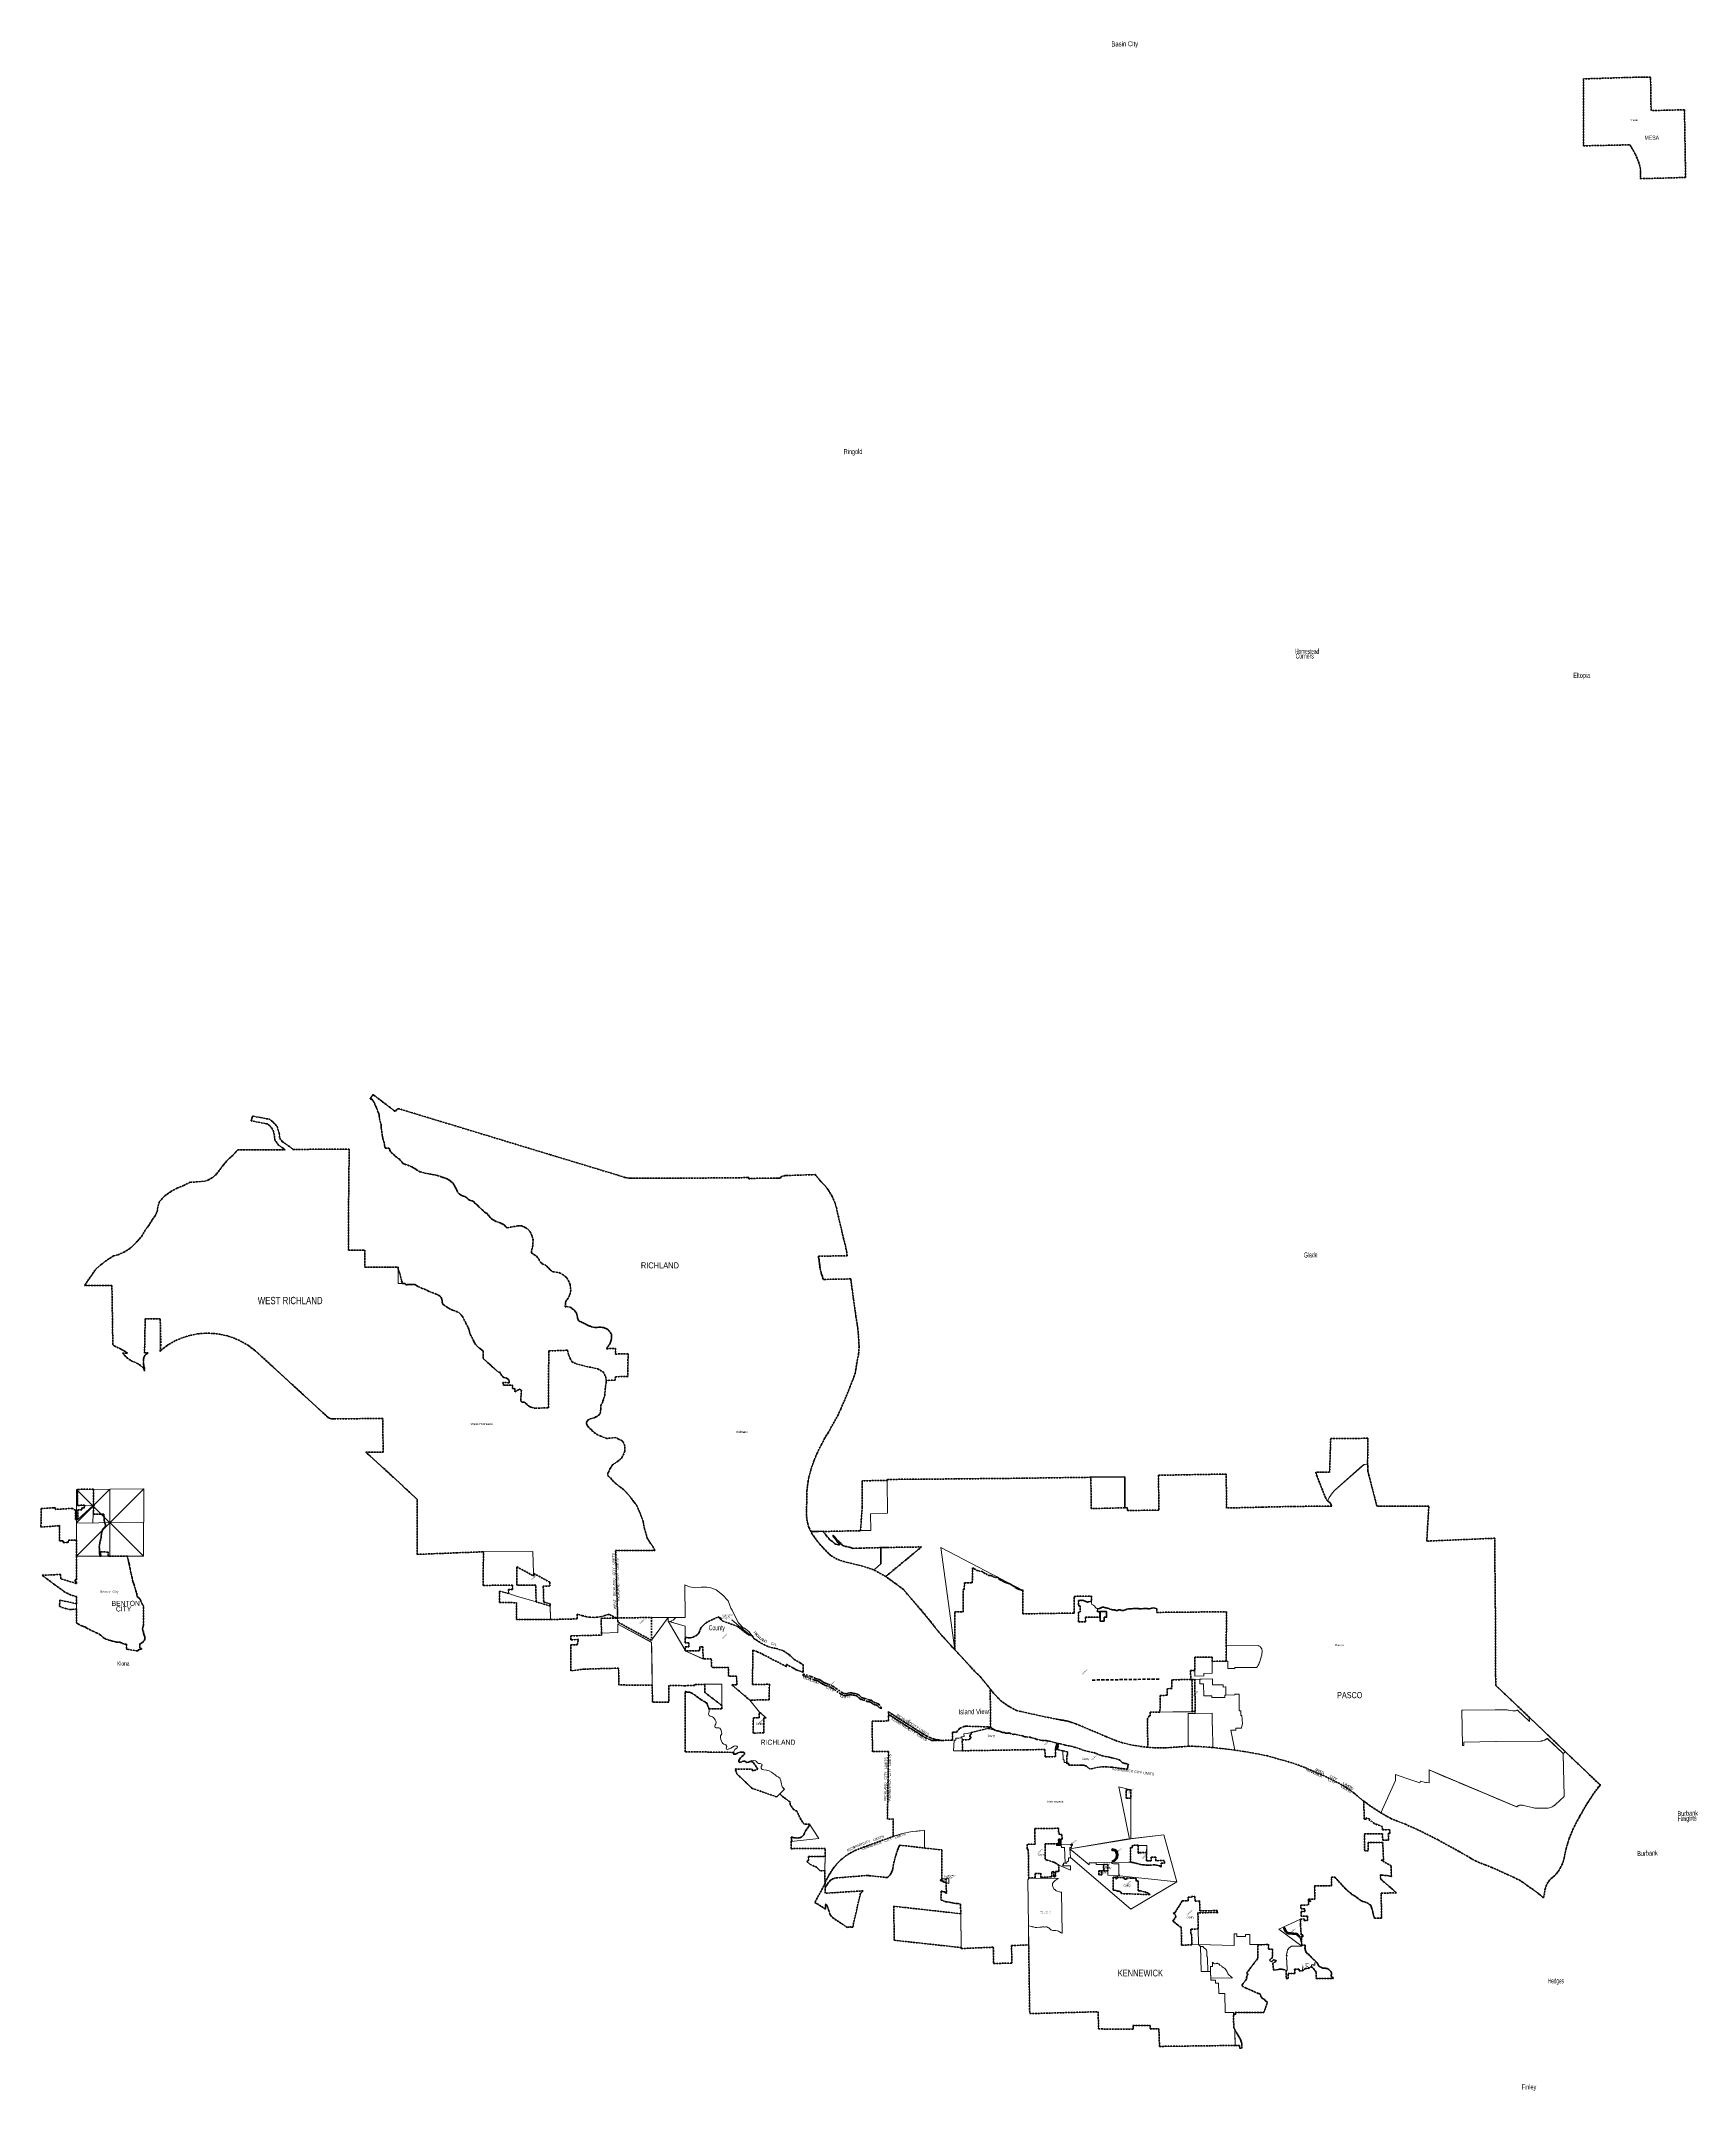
# Model space of a CAD drawing. Header units: feet. Extents: x -903180 to 1023491, y -707744 to 564635.
# Drawn here: x 379277 to 509336, y -488499 to -327251 of the extents above; entities that cross this region are included whole.
import ezdxf
from ezdxf.enums import TextEntityAlignment as Align

# ---------------------------------------------------------------- set-up
doc = ezdxf.new("R2010")
doc.units = ezdxf.units.FT
doc.header["$LTSCALE"] = 80
doc.header["$PDMODE"] = 32
doc.header["$PDSIZE"] = 40
doc.linetypes.add('MEDIUM_DASHED', pattern=[4.5, 3, -1.5])
doc.linetypes.add('SHORT_DASHED', pattern=[2.7, 1.5, -1.2])
for name, color, linetype, lineweight in [('1', 7, 'Continuous', 13), ('13', 7, 'SHORT_DASHED', 40), ('58', 7, 'Continuous', 13), ('62', 7, 'Continuous', 13), ('63', 7, 'Continuous', 13)]:
    doc.layers.add(name, color=color, linetype=linetype, lineweight=lineweight)
for name, color, linetype in [('14', 7, 'Continuous'), ('15', 7, 'Continuous'), ('16', 7, 'Continuous'), ('36', 7, 'Continuous')]:
    doc.layers.add(name, color=color, linetype=linetype)

msp = doc.modelspace()

# ---------------------------------------------------------------- hatches: boundary and pattern name
at = {"layer": '58'}
for points in [[(459273.13, -461495.1), (459263.85, -461548.91), (459254.83, -461624.72), (459253.16, -461658.2), (459107.31, -461629.31), (459108.25, -461614.87), (459115.37, -461527.29), (459125.65, -461467.64), (459195.4, -461118.9), (459339.83, -461161.58)], [(459180.29, -469197.03), (459178.82, -469047.86), (459326.36, -469048.18), (459547.58, -469043.11), (459552.47, -469193.07)], [(459547.58, -469043.11), (459326.36, -469048.18), (459323.56, -468690.05), (459538.9, -468690.58)]]:
    msp.add_hatch(color=256, dxfattribs=at).paths.add_polyline_path(points)

# ---------------------------------------------------------------- linework, layer by layer
at = {"layer": '1'}
for p, q in [((478537.33, -479019.66), (478551.1, -478694.94)), ((479034.92, -478789.41), (478846.11, -478671.32))]:
    msp.add_line(p, q, dxfattribs=at)
for centre, radius, start, end in [((432547.65, -451708.44), 489.93, 48.94911, 77.89149), ((448730.12, -434811.64), 22448.74, 227.75417, 232.59944), ((450283.93, -471557.19), 346.63, 253.20029, 319.21938), ((450940.18, -472048.78), 453.11, 143.974, 182.74434)]:
    msp.add_arc(centre, radius, start, end, dxfattribs=at)
at = {"layer": '13'}
for p, q in [((393101.58, -416355.51), (393436.16, -415922.53)), ((407826.45, -415568.45), (407907.46, -415597.65)), ((429733.93, -416695.18), (429713.93, -416695.29)), ((416251.25, -420544.92), (416660.18, -420472.8)), ((440554.68, -423704.45), (440553.04, -423640.29)), ((411307.58, -426903.32), (411335.94, -426916.95)), ((423236.12, -428420.29), (423324.41, -428424.49)), ((389235.07, -429831.52), (389215.21, -429844.3)), ((417734.15, -434679.5), (417773.06, -434696.4)), ((480630.81, -442173.14), (480671.53, -442205.73)), ((384037.24, -444658.67), (384075.81, -444525.46)), ((442571.69, -445658.86), (442740.94, -445688.73)), ((452551.94, -448528.36), (452574.05, -447342.74)), ((452691.85, -447431.58), (452574.05, -447342.74)), ((453031.55, -447583.75), (453323.67, -447626.65)), ((453615.38, -447816.61), (453848.45, -447942.54)), ((382047.19, -449597.77), (382070.38, -449601.98)), ((415362.16, -450067.88), (415350.38, -449183.34)), ((451940.72, -448520.39), (452551.94, -448528.36)), ((454819.11, -448324.13), (454854.92, -448340.72)), ((415362.16, -450067.88), (416695.93, -450094.22)), ((416695.93, -450094.22), (416685.23, -451418.25)), ((419356.76, -451414.34), (416685.23, -451418.25)), ((451165.85, -450802.37), (451830.59, -450811.64)), ((451182.03, -453794.13), (451165.85, -450802.37)), ((465905.03, -450574.07), (466054.73, -450554.23)), ((424724.45, -455238.48), (422013.26, -455315.07)), ((441269.75, -456527.56), (441443.97, -456607.98)), ((456801.27, -460647.19), (457026.09, -460663.66)), ((484755.32, -471510.87), (484774.06, -471512.94)), ((450330.84, -472836.73), (450211.22, -472796.94)), ((479306.94, -478076.13), (479304.03, -478071.46))]:
    msp.add_line(p, q, dxfattribs=at)
for points in [[(505117.85, -338079.6), (508673.44, -337985.57), (508586.07, -332682.28), (508585.74, -332662.28), (508565.74, -332662.74), (505976.23, -332722.77), (505956.23, -332723.23), (505955.96, -332703.23), (505920.24, -330084.99), (504627.02, -330106.58), (504587.02, -330107.24), (500630.11, -330232.4), (500630.11, -330233.55), (500642.84, -335495.81), (500643.97, -335495.79), (504269.38, -335416.65), (504290.23, -335416.19), (504302.73, -335436.21), (504558.98, -335846.67), (504724.23, -336173.78), (504977.31, -336760.05), (505051.84, -336987.01), (505102.23, -337220.51), (505127.94, -337458.01), (505131.2, -337618.82)], [(424648.85, -451293.46), (424660.83, -451294.03), (427298.44, -451252.56), (427321.43, -453037), (427321.73, -453060.26), (427295.73, -453046.11), (424672.32, -451617.66), (424658.6, -451610.19), (424657.88, -451586.77)], [(469837.39, -456123.34), (470064.99, -456120.65), (470085.09, -458655.15), (469849.16, -458663.8)], [(436141.29, -459145.8), (436141.36, -460336.27), (435306.32, -460341.49), (435323.89, -459135.76), (435783.17, -459145.58), (435796.66, -458720.06), (435797.37, -458697.64), (435817.29, -458714.49), (436306.39, -459128.36), (436325.9, -459144.87), (436306.39, -459144.97)], [(464650.16, -464804.98), (464670.16, -464804.73), (465023.58, -464800.34), (465031.88, -465468.3), (464654.36, -465472.35), (464650.29, -464825.13)], [(456987.77, -471746.76), (457483.79, -471720.68), (457504.3, -471719.6), (457504.11, -471699.63), (457501.21, -471389.71), (457942.99, -471374.78), (457950.02, -471676.2), (457950.49, -471696.14), (457969.35, -471695.15), (458787.29, -471652.13), (458808.42, -471651.02), (458808.51, -471631.08), (458810.23, -471252.71), (458968.95, -471243.37), (458965.69, -471622.82), (458965.52, -471642.76), (458984.43, -471641.77), (459064.49, -471637.55), (459086.6, -471636.39), (459086.68, -471616.5), (459088.08, -471236.73), (459206.53, -471230.67), (459367.36, -471225.33), (459366.13, -471198.23), (459353.21, -470745.81), (459214.24, -470634.09), (459066.15, -470555.35), (458941.38, -470486.75), (458429.44, -470337.29), (458277.94, -470262.4), (458274.43, -469139.78), (458274.43, -469064.78), (459178.82, -469047.86), (459326.36, -469048.18), (459323.56, -468690.05), (459611.59, -468689.62), (459604.98, -468329.85), (459389.86, -468333.03), (459388.17, -468133.03), (459338.18, -468133.76), (459335.64, -467833.77), (457471.45, -467861.27), (457459.78, -467861.44), (457460.18, -467881.56), (457465.75, -468161.37), (457487.16, -469083.17), (456876.85, -469097.71), (456878.86, -469449.07), (456879.13, -469469.92), (456897.15, -469477.61), (456936.78, -469494.53), (456956.78, -469503.07), (456957.06, -469522.91)], [(460354.55, -469189.05), (460340.57, -469189.35), (460337.22, -469094.79), (460420.36, -469093.59), (460421.91, -469187.6)], [(467416.25, -470876.04), (467422.1, -470856.08), (467422.1, -470572.19), (467664.95, -470565.36), (467660.7, -470372.87), (466979.77, -470385.35), (466982.32, -470094.36), (466625.9, -470096.09), (466622.46, -470391.98), (466259.51, -470393.17), (466269.3, -469741.9), (465598.88, -469753.27), (465601.31, -469174.39), (465164.52, -469169.78), (465166.62, -469354.15), (464993.62, -469353.11), (465004.78, -470488.43), (465004.97, -470508.43), (465024.06, -470508.39), (465058.06, -470508.32), (465128.85, -470517.21), (465210.76, -470529.07), (465284.58, -470542.96), (465414.05, -470570.77), (465504.08, -470604.69), (465669.98, -470653.48), (465822.68, -470678.24), (465967.31, -470707.03), (466107.84, -470708.76), (466247.39, -470727.53), (466384.9, -470736.27), (466540.6, -470732.97), (466758.94, -470714.49), (466905.55, -470717.2), (467049.13, -470728.95), (467169.47, -470749.77), (467267.6, -470780.66), (467366.77, -470839.61), (467396.24, -470861.31)], [(463207.56, -470687.21), (463218.61, -471173.11), (462898.21, -471175.82), (462884.84, -470971.94), (462882.25, -470686.79)], [(463551.31, -470425.48), (463754.46, -470280.33), (463798.86, -470226.1), (463832.13, -470173.91), (463871.39, -470074.58), (463885.37, -469971.28), (463889.26, -469879.04), (463875.98, -469802.88), (463844.11, -469700.38), (463824.19, -469667.64), (463762.43, -469618.63), (463704.62, -469591.72), (463638, -469577.78), (463576.31, -469568.88), (463542.36, -469566.21), (463544.79, -469458.65), (463645.91, -469473.49), (463755.15, -469497.33), (463823.75, -469535.96), (463890.79, -469591.3), (463941.46, -469662.39), (463973.97, -469758.56), (463991.34, -469863.8), (463992.51, -469950.02), (463983.54, -470033.25), (463972.57, -470116.48), (463941.36, -470197.74), (463893.97, -470272.03), (463822.08, -470343.51), (463718.14, -470421.24)], [(462505.79, -471172.4), (462747, -471176.61), (462747.53, -471495.76), (462505.37, -471484.33)], [(466533.51, -473055.43), (466510.1, -473054.56), (464295.14, -472972.99), (464275.13, -472972.25), (464274.78, -472953.08), (464273.56, -472885.73), (464272.35, -472866.69), (464251.18, -472849.34), (464163.24, -472816.5), (464089.79, -472791.19), (463989.14, -472770.54), (463840.49, -472730.98), (463833.37, -472729.15), (463707.17, -472698.07), (463643.39, -472692.19), (463623.39, -472690.35), (463623.68, -472670.27), (463637.69, -471708.88), (463637.99, -471688.35), (463657.98, -471689.3), (463824.51, -471697.24), (463844.53, -471698.2), (463844.13, -471719.14), (463842.67, -471795.68), (463917.92, -471798.99), (463920.15, -471722), (463920.74, -471701.82), (463940.73, -471702.78), (464506.93, -471729.75), (464527.29, -471730.72), (464527.14, -471750.7), (464526.5, -471833.73), (464709.35, -471841.57), (464709.95, -471759.42), (464710.09, -471739.43), (464729.8, -471740.37), (465438.06, -471774.11), (465430.67, -471963.8), (465605.15, -471972.36), (465590.38, -472743.19), (465589.99, -472763.05), (465608.66, -472761.14), (465640.54, -472757.86), (465779.51, -472764.35), (465961.95, -472801.35), (466123.35, -472833.66), (466281.59, -472888.21), (466428.11, -472971.53), (466510.1, -473036.79)], [(471826.46, -474453.27), (470323.38, -474490.61), (470306.02, -474491.04), (470306.45, -474511.11), (470334.62, -475748.99), (469751.38, -475770.51), (469757.86, -476120.51), (469808.41, -476154.99), (469829.36, -477004.09), (469039.69, -477028.69), (469020.31, -477029.31), (469019.94, -477009.33), (468995.22, -475678.73), (468994.88, -475659.92), (468973.3, -475643.68), (468794.74, -475504.09), (468780.82, -475490.83), (468690.35, -475428.28), (468601.67, -475347.7), (468563.84, -475322.55), (468508.93, -475262.47), (468382.17, -475173.11), (468330.19, -475140.81), (468321.69, -475131.42), (468378.85, -475066.32), (468567.11, -474799.16), (468510.05, -474591.97), (468367.73, -474532.3), (468445.04, -474473.2), (468521.19, -474419.26), (469075.12, -473547.84), (469526.75, -473540.62), (469524.32, -473248.73), (469792.13, -473243.78), (469792.55, -473196.46), (470051.92, -473195.52), (470070.33, -473215.52), (470078.39, -473556.11), (470414.42, -473552.41), (470436.18, -473552.17), (470436.6, -473572.19), (470452.79, -474337.34), (471802.85, -474303.81), (471824.05, -474303.28), (471824.37, -474323.31)], [(477134.36, -475667.36), (477135.25, -475676.35), (477157.53, -475745.73), (477229.14, -475879.99), (477263.12, -475941.48), (477300.62, -475988.86), (477331.63, -476021.01), (477367.72, -476039.06), (477459.48, -476061.07), (477582.83, -476064.74), (477725.34, -476084.49), (477875.19, -476098.03), (477990.37, -476085.05), (478105.97, -476121.44), (478120.06, -476133), (478170.95, -476163.74), (478203.94, -476209.72), (478228.05, -476227.49), (478297.4, -476299.69), (478313.84, -476314.35), (478315.02, -476395.81), (478315.45, -476399.53), (478294.02, -476393.04), (478267.24, -476373.58), (478253.42, -476362.3), (478227.2, -476335.51), (478188.29, -476294.61), (478175.04, -476281.07), (478148.96, -476261.33), (478119.92, -476220.43), (478074.95, -476194.48), (478067.34, -476187.71), (477983.89, -476160.92), (477878.29, -476173.05), (477712.37, -476157.82), (477574.93, -476139.48), (477449.62, -476135.24), (477390.69, -476122.27), (477343.33, -476110.14), (477286.94, -476082.22), (477242.82, -476038.5), (477201.37, -475983.22), (477148.51, -475887.89), (477087.32, -475771.11), (477061.67, -475693.84), (477059.69, -475675.22)]]:
    msp.add_lwpolyline(points, close=True, dxfattribs=at)
for points in [[(429713.93, -416695.29), (429693.93, -416695.29), (425649.35, -416695.45), (425629.35, -416695.45), (425609.35, -416694.94), (425531.8, -416692.95), (425382.61, -416676.18), (425255.99, -416648.3), (425236.33, -416643.98), (425215.99, -416637.65), (424645.48, -416460.38), (424625.3, -416454.11), (424605.48, -416448.1), (419397.16, -414869.65), (419375.52, -414863.09), (419357.16, -414857.52), (411461.38, -412461.35), (411441.38, -412456.3), (411421.38, -412450.21), (407516.35, -411260.89), (407496.9, -411254.97), (407476.35, -411250.83), (407465.81, -411248.85), (407439.26, -411246.7), (407412.64, -411247.33), (407386.23, -411250.74), (407360.32, -411256.9), (407335.19, -411265.73), (407311.13, -411277.14), (407288.39, -411291), (407282.77, -411295.29), (407265.79, -411308.26), (407242.77, -411331.28), (407155.27, -411418.78), (407136.4, -411437.65), (407115.27, -411421.68), (405428.46, -410146.9), (405409.79, -410132.8), (405395.33, -410151.79), (405185.33, -410427.57), (405171.66, -410445.52), (405190.1, -410452.09), (405254.28, -410474.99), (405304.51, -410488.9), (405366.99, -410557), (405411.37, -410613.08), (405474.01, -410725.35), (405504.32, -410779.48), (405530.81, -410879.79), (405577.32, -410972.03), (405617.73, -411044.2), (405674.48, -411186.59), (405690.63, -411210.64), (405786.01, -411483.45), (405796.11, -411499.48), (405848.73, -411613.78), (405881.35, -411746.2), (405895.75, -411838.53), (405902.47, -412021.23), (405967.5, -412229.87), (406018.38, -412414.44), (406038.69, -412476.64), (406036.79, -412506.75), (406037.38, -412659.36), (406047.78, -412753.69), (406086.91, -413014.61), (406122.17, -413311.68), (406138.69, -413432.11), (406173.29, -413558.51), (406177.39, -413580.58), (406248.56, -413821.32), (406293.59, -414050.1), (406297.93, -414134.41), (406340.5, -414244.72), (406356.74, -414292.87), (406361.63, -414348.88), (406640.02, -414343.66), (406661.31, -414343.26), (406669.86, -414363.28), (406728.34, -414500.3), (406758.65, -414565.67), (406823.34, -414661.14), (406927.7, -414764.84), (407019.46, -414848.28), (407154.16, -414962.73), (407281.91, -415055.27), (407291.03, -415067.34), (407355.83, -415124.95), (407415.57, -415166.87), (407451.24, -415187.1), (407565.38, -415300.52), (407684.05, -415447.35), (407729.89, -415505.16), (407768.77, -415536.63), (407826.45, -415568.45)], [(393436.16, -415922.53), (393668.06, -415619.84), (393949.48, -415274.93), (394302.24, -414965.61), (394558.99, -414692.53), (394759.43, -414475.24), (398500.4, -414466.96), (398334.32, -414344.5), (397973.63, -414096.21), (397683.71, -413702.39), (397631.86, -413254.23), (397501.99, -412830.7), (397284.29, -412585.45), (397086.42, -412431.99), (396922.49, -412409.07), (396501.77, -412312.08), (396113.06, -412252.87), (395834.5, -412189.32), (395814.97, -412184.86), (395820.8, -412166.34), (395873.03, -412000.45), (395896.79, -411918.06), (395930.99, -411833.66), (395939.72, -411812.13), (395959.1, -411816.55), (396186.12, -411868.33), (396575.27, -411927.61), (396993.65, -412024.05), (397243.79, -412059.04), (397552.7, -412298.61), (397851.01, -412634.66), (398016.3, -413173.72), (398060.32, -413554.18), (398249.61, -413811.31), (398556.65, -414022.68), (398930.03, -414281.58), (399080.73, -414417.97), (399102.78, -414437.93), (399116.27, -414437.84), (403525.86, -414408.08), (403467.57, -419664.27), (403467.19, -422358.5), (404767.27, -422353.47), (404765.7, -423693.69), (407372.52, -423707.87), (407374.46, -423889.85), (407454.25, -424027.35), (407509.53, -424184.81), (407649.18, -424779.29), (407710.11, -424974.09), (407795.26, -424972.79), (407893.87, -424970.58), (407920.57, -424970.29), (407929.38, -424990.36), (407951.22, -425040.14), (407963.29, -425046.13), (407963.32, -425056.17), (407967.74, -425061.8), (407992.95, -425072.49), (408021.77, -425079.88), (408049.77, -425082.68), (408070.23, -425084.07), (408089.77, -425076.84), (408097.86, -425073.85), (408178.09, -425061.57), (408284.43, -425055.24), (408437.02, -425070.86), (408609.59, -425066.34), (408669.82, -425074.21), (408677.86, -425074.18), (408750.2, -425100.08), (408824.65, -425150.05), (408977.48, -425231.93), (409224.76, -425345.66), (409449.88, -425435.36), (409636.8, -425509.11), (409721.26, -425555.04), (409872.09, -425634.92), (410056.96, -425696.63), (410316.22, -425794.27), (410468.96, -425852.04), (410539.35, -425892), (410635.88, -425943.92), (410686.23, -425987.95), (410690.26, -425993.96), (410746.68, -426054.04), (410772.93, -426096.12), (410799.29, -426166.31), (410805.38, -426202.08), (410809.55, -426226.52), (410836.12, -426354.93), (410848.23, -426472.95), (410905.29, -426599.68), (410989.9, -426683.77), (411148.9, -426800.5), (411248.25, -426868.36), (411249.75, -426869.29), (411284.75, -426890.97), (411289.75, -426893.68), (411307.58, -426903.32)], [(407907.46, -415597.65), (408138.35, -415681.23), (408330.86, -415749.51), (408443.71, -415794.72), (408518.69, -415837.58), (408676.71, -415940.76), (408682.25, -415948.11), (408830.98, -416041.8), (408997.63, -416143.07), (409086.58, -416187.24), (409138.3, -416202.58), (409308.89, -416252.23), (409480.99, -416302.55), (409683.85, -416340.59), (409799.31, -416354.7), (409938.83, -416389.68), (410054.68, -416415.92), (410246.52, -416436.91), (410351.88, -416450.06), (410476.42, -416492.6), (410675.86, -416552.42), (410707.39, -416563.58), (410830.89, -416610.51), (410881.58, -416632.07), (410949.62, -416648.88), (411092.44, -416695.33), (411222.62, -416752.5), (411320.91, -416803.52), (411372.48, -416841.39), (411485.04, -416917), (411521.84, -416948.3), (411529.63, -416949.17), (411707.29, -417095.37), (411740.24, -417176.81), (411816.61, -417299.97), (411835.04, -417345.14), (411871.44, -417401.9), (411908.04, -417486.68), (411957.43, -417576.15), (411968.88, -417608.89), (411996.52, -417653.48), (412083.73, -417831.52), (412095.07, -417839.22), (412180.98, -417937.34), (412279.66, -418001.06), (412383.29, -418061.56), (412449.02, -418096.63), (412526.75, -418118.88), (412627.52, -418150.82), (412697.15, -418187.91), (412788.11, -418244.34), (412872.41, -418326.19), (412896.88, -418354.7), (413002.38, -418424.52), (413077.94, -418458.95), (413194.96, -418489.37), (413260, -418519.4), (413328.4, -418563.56), (413403.36, -418657.94), (413495.77, -418715.02), (413545.94, -418770.7), (413611.03, -418833.91), (413613.73, -418842.88), (413664.53, -418883.46), (413717.15, -418941.23), (413723.31, -418948.16), (413897.78, -419101.06), (413988.03, -419199.66), (414157.8, -419336.01), (414172.21, -419363.81), (414288.96, -419434.83), (414301, -419441.81), (414371.05, -419488.81), (414436.33, -419577.99), (414521.67, -419644.23), (414548.88, -419696.72), (414639.55, -419823.62), (414706.83, -419877.19), (414810.6, -419956.05), (414841.02, -419963.18), (414862.88, -419984.42), (414992.58, -420044.19), (415149.55, -420124.7), (415315.8, -420189.51), (415413.32, -420221.81), (415475.03, -420253.33), (415502.55, -420257.92), (415606.13, -420325.52), (415640.53, -420340.4), (415658.61, -420349.1), (415738.76, -420407.4), (415814.46, -420489.33), (415876.74, -420548.17), (415968.07, -420594.65), (416251.25, -420544.92)], [(389215.21, -429844.3), (389195.07, -429858.91), (388984.91, -430011.36), (388767.04, -430205.21), (388748.27, -430221.91), (388729.96, -430243.35), (388657.73, -430327.9), (388643.75, -430344.27), (388715.05, -429861.47), (388657, -427750.05), (387475, -427762.05), (387426.02, -430433.55), (387709.39, -430433.09), (387669.39, -430463.18), (387650.06, -430473.6), (387595.74, -430509.39), (387545.46, -430550.67), (387499.78, -430596.97), (387459.18, -430647.8), (387424.12, -430702.59), (387394.97, -430760.74), (387379.59, -430801.63), (387372.51, -430820.45), (387365.51, -430841.63), (387361.66, -430853.28), (387350.94, -430899.86), (387347.49, -430928.17), (387345.1, -430947.77), (387344.83, -430968.17), (387340.72, -431287.23), (387340.44, -431308.57), (387342.19, -431327.23), (387342.2, -431327.37), (387356.36, -431418.14), (387379.92, -431506.94), (387405, -431572.74), (387412.35, -431592.04), (387412.26, -431612.74), (387411.12, -431875.28), (387382.59, -431781.43), (387297.3, -431584.49), (387099.47, -431434.94), (386911.09, -431304.14), (386656.99, -431182.99), (386487.63, -431108.48), (386318.22, -431024.59), (386073.37, -430865.83), (385913.03, -430697.35), (385686.71, -430468.08), (386067.16, -430462.64), (386088.69, -430462.33), (386067.16, -430447.56), (385893.69, -430328.59), (385579.59, -430150.06), (385560.07, -430138.96), (385539.59, -430129.12), (385165.3, -429949.31), (385125.3, -429930.23), (385086.16, -429911.56), (385027.06, -429875.57), (384972.04, -429833.59), (384946.93, -429810.17), (384928.14, -429792.64), (384927.83, -429771.51), (384858.57, -425130.55), (382727.28, -425129.44), (382710.93, -425129.43), (382724.65, -425109.43), (383605.31, -423825.26), (383984.73, -423505.72), (384342.8, -423236.91), (384982.96, -422806.59), (385349.41, -422728.77), (385784.12, -422520.81), (386195.8, -422282.37), (386469.95, -422044.47), (386888.58, -421622.63), (387213.83, -421268.19), (387519.3, -420710.98), (387739.85, -420442.71), (388043.6, -419944.9), (388248.85, -419669.05), (388419.46, -419308.15), (388490.36, -418877.32), (388596.04, -418536.9), (389033.65, -418076.79), (389498.5, -417750.28), (389986.48, -417480.99), (390516.71, -417268.85), (391029.58, -417009.02), (391484.15, -416995.83), (392156.27, -416928.34), (392461.57, -416839.31), (392846.52, -416597.17), (393101.58, -416355.51)], [(440553.04, -423640.29), (440556.8, -423630.17), (440560.76, -423549.82), (440538.27, -423454.08), (440510.18, -423296.29), (440500.29, -423144.06), (440492.69, -423082.06), (440465.3, -423030.58), (440457.62, -422886.32), (440450.32, -422845.35), (440446.75, -422825.32), (440461.48, -422825.24), (442692.55, -422812.44), (442712.48, -422812.32), (442709.33, -422792.75), (442668.05, -422536.14), (442597.25, -422137.75), (442419.56, -421434.2), (442278.39, -420842.39), (441981.49, -419542.54), (441848.95, -418978.68), (441747.24, -418635.22), (441513.26, -418111.77), (441205.47, -417608.01), (440992.99, -417337.32), (440641.69, -416955.1), (440248.25, -416479.34), (440223.82, -416437.96), (440212, -416417.94), (440191.3, -416418.58), (437966.45, -416487.39), (437945.67, -416488.03), (437926.45, -416488.16), (437874.65, -416490.99), (437816.42, -416500.35), (437779.48, -416510.34), (437770.01, -416512.9), (437739.48, -416520.66), (437514.89, -416577.74), (437495.07, -416582.77), (437504.76, -416602.82), (437518.59, -416631.45), (437528.38, -416651.69), (437508.26, -416656.8), (437428.84, -416676.99), (437388.49, -416685.62), (437304.3, -416696.88), (437219.39, -416699.28), (436761.8, -416693.66), (435054.77, -416716.8), (435035.42, -416717.06), (435035.63, -416737.07), (434967.71, -416738.25), (434962.06, -416643.39), (434926.55, -416643.88), (434907.53, -416644.14), (434886.55, -416644.95), (434272.71, -416668.74), (434254.11, -416669.46), (434232.71, -416669.58), (429733.93, -416695.18)], [(416660.18, -420472.8), (416799.66, -420444.88), (417072.57, -420449.75), (417236.06, -420512.8), (417256.06, -420520.51), (417276.06, -420527.71), (417383.88, -420572.8), (417620.36, -420730.26), (417756.32, -420910.38), (417878.34, -421159.06), (417924.95, -421272.72), (417992.33, -421545.12), (417965.21, -421999.27), (417864.11, -422487.99), (417861.66, -422533.9), (417907.49, -422598.22), (418066.35, -422696.55), (418273.43, -422838.1), (418445.02, -423057.17), (418544.96, -423265.69), (418601.36, -423342.28), (418715.6, -423422.83), (418962.19, -423545.59), (419082.58, -423630.9), (419189.57, -423747.68), (419216.73, -423777.32), (419226.18, -423787.68), (419352.18, -423925.72), (419560.86, -424058.16), (419815.18, -424078.83), (420082.23, -424144.1), (420361.9, -424289.61), (420646.57, -424534.1), (420787.03, -424762.09), (420907.37, -425075.57), (420963.43, -425534.27), (420871.68, -425918.69), (420763.73, -426142.8), (420594.39, -426336), (420578.79, -426361.02), (420573.27, -426389.13), (420548.38, -426535.65), (420519.92, -426793.21), (420517.74, -426812.9), (420535.16, -426810.84), (420619.5, -426800.82), (420645.56, -426800.18), (420875.38, -426844.55), (420951.97, -426858.67), (420998.8, -426885.58), (421031.65, -426914.85), (421050.46, -426944.47), (421122.01, -426996.84), (421142.2, -427002.35), (421146.58, -427016.28), (421185.07, -427031.36), (421199.62, -427051.06), (421219.88, -427058.58), (421222.19, -427070.55), (421273.74, -427125.43), (421332.13, -427212.24), (421338.3, -427218.09), (421409.28, -427326.65), (421437.54, -427412.21), (421466.58, -427527.84), (421479.02, -427621.81), (421495.15, -427703.67), (421532.1, -427815.08), (421561.38, -427881.96), (421584.35, -427918.54), (421615.13, -427954.02), (421624.2, -427958.51), (421665.75, -427979.06), (421786.53, -428004.67), (421861.38, -428037.94), (421925.65, -428072.99), (422018.84, -428120.77), (422050.99, -428139.9), (422086.34, -428159.03), (422132.94, -428186.14), (422157.27, -428199.7), (422185.97, -428213.2), (422221.3, -428229.11), (422361.73, -428299.82), (422369.83, -428303.67), (422404.46, -428321.48), (422455.85, -428337.34), (422515.1, -428350.84), (422601.86, -428379.16), (422731.98, -428416.55), (422845.89, -428430.58), (422929.31, -428436.7), (423027.94, -428434.6), (423136.16, -428424.74), (423236.12, -428420.29)], [(445743.54, -448026.05), (444969.34, -447595.8), (444591.35, -447426.41), (443933.13, -447223.63), (443494.31, -447104.35), (442714.46, -446923.04), (442115.88, -446754.86), (441730.73, -446567.58), (441455.27, -446400.59), (441424.19, -446375.26), (441388.16, -446345.9), (441384.19, -446342.41), (441231.45, -446208.25), (440780.03, -445741.8), (440376.77, -445276.3), (439962.9, -444690.45), (439703.45, -444195.69), (439600.48, -443886.43), (439520.62, -443440), (439513.49, -442831.2), (439520.92, -442246.2), (439538.36, -441289.17), (439614.53, -440636.35), (439627.56, -440569.29), (439701.19, -440190.3), (439855.3, -439616.16), (439994.83, -439203.13), (440129.04, -438822.36), (440333.09, -438331.55), (440679.61, -437656.74), (440930.13, -437180.99), (441199.13, -436724.93), (441960.22, -435367.8), (442215.58, -434837.68), (442800.86, -433443.02), (442922.15, -433130.85), (443148.42, -432571.13), (443243.69, -432327), (443327.05, -432047.14), (443386.6, -431743.46), (443461.95, -431260.31), (443608.83, -430503.09), (443641, -429979.64), (443642.23, -429959.63), (443642.32, -429939.64), (443642.45, -429907.95), (443608.43, -429258.24), (443548.54, -428571.5), (443495.32, -428175.54), (443492.62, -428155.49), (443489.27, -428135.54), (443392.5, -427560.02), (443346.33, -427189.99), (443317.97, -426991.64), (443202.71, -426206.33), (443098.21, -425454.96), (442997.38, -424687.43), (442991.98, -424642.41), (442989.59, -424622.42), (442970.17, -424622.77), (440842, -424661.36), (440821.11, -424661.74), (440817.74, -424645.9), (440801.36, -424568.99), (440759.54, -424423.58), (440739.45, -424343.83), (440691.46, -424270.8), (440659.72, -424127.15), (440618.79, -423937.58), (440586.79, -423783.89), (440554.68, -423704.45)], [(411335.94, -426916.95), (411372.05, -426933.98), (411395.69, -426945.04), (411553.51, -427024.42), (411651.81, -427072.04), (411685.87, -427080.91), (411707.64, -427086.57), (411725.87, -427093.81), (411975.66, -427192.93), (412188.65, -427288.07), (412442.42, -427589.75), (412553.76, -427783.88), (412711.06, -428103.46), (412895.43, -428449.05), (412917.98, -428517.62), (412938.8, -428577.61), (412959.73, -428671.93), (412982.69, -428780.93), (413015.52, -428883.7), (413059.77, -429012.17), (413267.59, -429389.44), (413292.94, -429438.95), (413326.8, -429508.32), (413359.29, -429601.79), (413401.49, -429682.98), (413536.37, -429858.13), (413646.13, -429970.22), (413776.78, -430080.78), (413915.82, -430183.6), (414004.52, -430254.64), (414041.3, -430271.99), (414061.29, -430286.1), (414061.25, -430300.54), (414060.2, -430737.68), (414066.04, -430870.65), (414066.92, -430890.66), (414086.92, -430908.21), (414694.55, -431441.55), (414714.55, -431459.1), (414734.55, -431476.66), (415302.27, -431974.96), (415339.11, -431938.82), (415497.9, -432194.02), (415599, -432303.82), (415691.31, -432383.75), (415854.41, -432407.72), (415990.16, -432460.47), (416083.29, -432572.48), (416111.98, -432674.06), (416104.1, -432785.58), (415608.02, -432775.46), (415666.58, -432952.51), (415673.2, -432972.51), (415693.29, -432972.58), (416379.65, -432974.92), (416374.71, -433248.46), (416566.92, -433251.21), (416565.61, -433503.51), (416912.01, -433305.28), (417072.08, -433368.88), (417027.08, -434117.91), (417025.7, -434140.97), (417031.71, -434157.91), (417066.64, -434256.39), (417070.92, -434267.82), (417076.37, -434278.73), (417082.93, -434289.02), (417084.91, -434291.72), (417105.52, -434302.27), (417127.1, -434310.6), (417149.44, -434316.62), (417172.28, -434320.28), (417195.37, -434321.54), (417209.2, -434320.84), (417228.6, -434319.06), (417249.2, -434318.19), (417250.41, -434318.14), (417260.48, -434318.78), (417280.6, -434320.72), (417300.48, -434326.06), (417306.42, -434327.65), (417331.49, -434337.28), (417355.42, -434349.48), (417377.94, -434364.11), (417394.62, -434377.63), (417418.62, -434400.65), (417434.44, -434416.62), (417539.43, -434522.59), (417560.16, -434543.51), (417579.25, -434561.35), (417625.04, -434604.15), (417677.22, -434643.57), (417698.03, -434659.09), (417717.22, -434669.93), (417734.15, -434679.5)], [(415350.38, -449183.34), (416054.8, -449372.92), (416052.95, -449046.07), (416382.96, -449044.15), (416384.05, -448714.14), (414073.98, -448727.62), (414082.68, -446087.52), (414062.45, -446087.6), (414042.68, -446088.36), (412058.67, -446164.5), (412038.67, -446165.72), (412018.67, -446166.49), (408876.53, -446287.23), (408876.25, -441978.43), (408876.25, -441959.35), (408855.25, -441940.06), (408259.84, -441393.31), (407779.7, -440952.41), (407759.39, -440933.76), (407779.7, -440933.47), (404828.04, -438238.87), (406197.61, -438253.45), (406165.06, -435613.27), (406164.81, -435593.27), (406144.72, -435593.5), (402456.67, -435636.37), (402402.71, -435635.76), (402274.81, -435636.21), (402137.68, -435622.81), (402002.7, -435595.15), (401974.74, -435583.77), (401925.46, -435558.9), (401879.04, -435529.02), (401836.01, -435494.45), (396320.51, -430429.7), (396109.23, -430250.03), (396089.32, -430233.1), (396069.23, -430218.04), (395605.64, -429870.7), (395086.81, -429560.9), (394538.45, -429307.03), (393966.56, -429111.86), (393377.39, -428977.55), (392777.42, -428905.56), (392173.21, -428896.68), (391571.38, -428951), (390978.52, -429067.93), (390401.14, -429246.2), (389845.55, -429483.84), (389317.84, -429778.25), (389235.07, -429831.52)], [(423324.41, -428424.49), (423434.5, -428433.31), (423543.45, -428452.1), (423644.33, -428484.14), (423656.42, -428487.89), (423771.8, -428543.72), (423792.2, -428561.36), (423897.88, -428633.42), (423958.96, -428680.32), (423985.8, -428719.89), (424055.54, -428798.7), (424078.5, -428844.38), (424109.88, -428909.95), (424151.19, -428971.3), (424152, -429011.41), (424163.26, -429073.37), (424161.78, -429199.81), (424152.89, -429356.48), (424146.56, -429440.88), (424122.32, -429531.66), (424118.51, -429541.77), (424059.52, -429664.4), (423962.11, -429839.92), (423854.87, -429990.58), (423784.22, -430096.09), (423771.41, -430115.22), (423790.83, -430114.43), (424477.99, -430086.32), (424471.54, -430530.59), (425467.42, -430512.64), (425444.8, -432286.48), (424466.63, -432318.81), (424464.39, -432591.45), (423741.36, -432602.02)], [(417773.06, -434696.4), (417806.55, -434706.94), (417840.53, -434715.87), (417846.55, -434717.55), (418041.61, -434772.02), (418067.15, -434779.16), (418081.61, -434782.8), (418138.03, -434797), (418157.56, -434801.92), (418178.03, -434800.92), (419204.23, -434750.47), (419225.37, -430306.25), (419225.44, -430292.05), (419245.47, -430287.2), (420678.84, -430233.41), (420699.35, -430232.64), (420704.71, -430252.66), (420800.68, -430610.83), (420904.26, -430873.48), (421039.88, -431129.6), (421374.08, -431301.62), (421984.08, -431459.83), (422195.95, -431510.4), (422606.8, -431592.34), (423094.72, -431699.66), (423499.73, -431942), (423712.76, -432319.73), (423741.36, -432602.02)], [(424648.85, -451293.46), (424637.08, -450910.5), (424490.37, -445988.33), (427553.05, -445979.25), (427575.98, -445979.18), (427565.18, -445959.19), (427387.21, -445629.77), (427155.16, -445309.86), (426961.65, -445002.65), (426857.57, -444592.48), (426753.86, -444284.96), (426662.02, -443707.97), (426377.12, -442952.06), (426144.44, -442452.55), (425925.26, -442145.42), (425538.58, -441633.62), (425100.75, -441173.31), (424521.95, -440751.99), (424303.04, -440521.83), (424045.46, -440240.5), (423891.14, -440138.41), (423864.8, -439946.07), (423915.67, -439817.59), (424068.57, -439521.98), (424234.4, -439251.97), (424643.99, -438981.1), (424989.33, -438684.8), (425205.67, -438183.69), (425216.96, -437747.45), (425119.64, -437514.72), (425010.32, -437363.29), (424701.87, -437210.42), (424509.07, -437108.48), (424278.23, -437134.94), (424060.17, -437148.55), (423790.85, -437175.15), (423598.13, -437098.86), (423315.52, -436997.22), (423097.01, -436882.53), (422907.62, -436773.64), (422714.96, -436624.9), (422688.29, -436604.31), (422675.64, -436591.21), (422553.99, -436465.31), (422349.76, -436270.25), (422281.64, -436191.03), (422209.38, -436040.09), (422206.89, -435885.02), (422278.14, -435751), (422479.32, -435633.98), (422680.75, -435586.74), (422835.66, -435539.67), (422951.69, -435461.73), (423145.17, -435360.24), (423268.68, -435204.72), (423329.48, -434855.59), (423336.27, -434584.18), (423420.87, -434390.04), (423473.94, -434274.64), (423480.37, -434260.67), (423488.15, -434234.64), (423628.04, -433772.65), (423677.66, -433291.36), (423696.08, -433060.35), (423733.67, -432803.62), (423741.36, -432602.02)], [(483363.89, -465709.16), (483783.86, -466018.33), (484483.14, -466474.5), (484701.61, -466610.52), (485181.58, -466894.86), (485487.82, -467056.31), (485915.9, -467240.83), (486627.17, -467520.91), (487547.55, -467921.26), (489223.64, -468760.53), (490866.1, -469661.8), (491731.49, -470165.45), (491892.28, -470263.22), (492138.63, -470401.65), (492362.24, -470509.73), (492915.59, -470714.52), (493423.45, -470911.73), (493810.03, -471078.59), (494666.58, -471480.59), (495128.96, -471670.21), (495377.21, -471797.26), (495578.08, -471895.87), (495835.8, -472062.73), (496430.83, -472479.9), (496878.06, -472813.63), (497249.48, -473105.65), (497506.26, -473315.18), (497610.48, -472668.57), (497693.87, -472367.07), (497830.31, -472105.39), (497916.67, -471987.83), (497973.09, -471917.26), (498028.1, -471855.16), (498101.44, -471784.6), (498260.82, -471649.11), (498358.14, -471570.08), (498478.02, -471441.65), (498547.93, -471358.82), (498675.07, -471200.32), (498839.96, -470914.42), (498934.83, -470727.06), (499037.19, -470485.98), (499127.07, -470163.72), (499194.47, -469767.77), (499284.35, -469428.02), (499376.72, -469085.77), (499412.92, -468952.61), (499522.64, -468626.58), (499617.39, -468382.06), (499807.75, -467925.46), (499924.11, -467675.95), (500150.19, -467243.46), (500323.07, -466934.07), (500360.59, -466844.2), (500995.29, -465766.74), (501501.16, -465024.14), (501823.86, -464572.73), (501888.07, -464506.84), (501930.88, -464468.94), (501966.12, -464447.85), (496374.73, -459105.06), (496354.48, -459085.76), (493764.01, -456617.66), (493744, -456598.6), (493743.59, -456579.03), (493727.87, -455830.07), (493727.47, -455811.09), (493727.41, -455790.07), (493717.31, -452514), (493711.11, -450491.31), (493711.05, -450471.26), (493687.24, -450471.57), (493668.04, -445020.38), (488308.58, -445246.09), (488468.73, -442502.99), (484386.68, -442492.61), (484015.41, -441068.95), (483825.3, -440346.23), (483754.23, -440047.66), (483679.67, -439716.7), (483665.69, -439395.04), (483658.14, -439207.23), (483657.35, -439187.49), (483665.61, -437157.66), (480749.41, -437181.97), (480667.66, -439824.36), (479567.97, -439834.55), (479656.66, -440114.27), (480329.16, -441822.64), (480449.58, -442018.4), (480496.26, -442070.98), (480511.55, -442084.3), (480531.35, -442101.14), (480579.13, -442132.21), (480630.81, -442173.14)], [(480671.53, -442205.73), (480700.69, -442242.17), (480732.25, -442296.91), (480785.73, -442403.92), (480824.42, -442481.3), (480832.87, -442500.5), (480813.22, -442500.59), (477903.44, -442513.54), (475400.21, -442572.01), (475365.27, -442572.83), (475360.21, -442572.96), (472559.86, -442643.47), (472526.6, -439969.44), (467202.98, -440069.59), (467231.49, -442805.84), (464763.66, -442841.78), (464751.85, -442617.29), (461908.16, -442690.12), (461884.6, -440226.14), (456533.13, -440297.67), (451186.3, -440354.17), (445857.54, -440392.66), (445856.87, -440467.69), (443879.32, -440504.18), (443892.23, -442583.26), (443755.74, -444418.08), (443736.98, -444423.67), (443716.98, -444424.19), (443696.98, -444424.64), (440830.5, -444489.41), (440813.16, -444489.8), (440824.08, -444505.88), (440846.3, -444538.59), (440850.24, -444542.77), (440953.5, -444652.26), (440991.01, -444707.48), (441007.7, -444733.15), (441086.74, -444843.5), (441224.6, -444980.46), (441261.35, -445005.62), (441270.33, -445043.51), (441320.24, -445112.47), (441338.89, -445136.07), (441367.3, -445149.4), (441369.62, -445161.39), (441510.01, -445240.11), (441556.99, -445273.03), (441631.4, -445359.44), (441709.25, -445423.69), (441717.36, -445427.49), (441796.82, -445475.65), (441916.16, -445514.79), (442027.21, -445544.11), (442059.39, -445547.31), (442089.25, -445538.55), (442105.09, -445530.13), (442114.44, -445503.82), (442101.6, -445472.04), (442058.94, -445451.04), (442019.79, -445409.9), (441973.96, -445342.84), (441880.49, -445216.8), (441766.52, -445073.22), (441725.15, -445024.11), (441717.14, -445024.3), (441710.66, -445006.41), (441661.38, -444961.51), (441646.59, -444931.79), (441632.04, -444912.1), (441577.33, -444811.16), (441574.91, -444795.17), (441603.18, -444802.48), (441633.71, -444819.78), (441646.24, -444839.53), (441740.74, -444927.43), (441836.68, -445071.46), (441867.71, -445108.79), (441888.17, -445124.34), (441924.56, -445135.46), (441949.42, -445166.93), (441957.64, -445174.75), (441990.78, -445216.05), (442021.21, -445229.33), (442040.22, -445266.96), (442061.33, -445308.56), (442136.68, -445352.82), (442171.62, -445386.04), (442211.84, -445469.28), (442287.39, -445521.56), (442308.36, -445557.13), (442345.15, -445584.3), (442363.29, -445587.86), (442418.23, -445618.58), (442561.62, -445657.11), (442571.69, -445658.86)], [(384075.81, -444525.46), (384114.73, -444412.31), (384125.41, -444357.5), (384164.6, -444283.31), (384248.15, -444179.8), (384327.8, -444081.98), (384330.89, -444075.5), (384347.01, -444034.24), (384351.19, -443998.03), (384342.25, -443943.98), (384303.1, -443833.04), (384271.89, -443719.15), (384254.08, -443591.77), (384257.37, -443549.94), (384242.97, -443457.84), (384238.15, -443340.66), (384223.23, -443218.46), (384216.9, -443156.34), (384214.87, -443136.32), (384190.78, -443136.42), (383405.71, -443139.43), (383405.97, -442444.4), (383405.98, -442424.4), (383406.21, -442404.4), (383420.02, -441184.36), (383420.25, -441164.35), (383398.76, -441164.52), (382178.54, -441174.41), (382158.87, -441174.57), (382158.82, -441194.57), (382155.69, -442415.6), (382155.64, -442434.81), (382175.64, -442434.79), (382695.62, -442424.34), (382690.35, -442639.93), (382490.35, -442640.01), (382493.03, -442781.98), (382163.05, -442778.38), (382163.58, -443556.52), (382022.64, -443557.58), (382002.77, -443557.47), (382002.82, -443537.47), (382004.61, -442841.14), (382004.66, -442821.42), (381984.19, -442809.34), (381744.01, -442667.63), (380426.27, -442753.27), (380404.57, -442609.49), (380301.75, -442618.79), (380281.56, -442620.61), (380261.75, -442621.96), (379282.96, -442688.69), (379276.78, -444144.08), (380312.23, -444063.5), (380711.81, -444027.91), (380731.87, -444026.12), (380732.06, -444046.13), (380743.39, -445236.96), (380876.99, -445226.11), (381027.81, -445236.64), (381030.3, -445365.41), (381423.62, -445366), (381429.59, -445165.53), (382043.45, -445159.98), (382075.73, -445159.69), (382075.62, -445179.8), (382068.38, -446400.16), (382068.26, -446420.16), (382070.28, -446440.16), (382071.55, -448277.1), (382071.57, -448297.1), (382048.7, -448297.09), (381968.66, -448297.03), (381970.42, -448438.15), (382048.61, -448439.81), (382069.47, -448440.25), (382069.58, -448460.23), (382070.1, -448556.05), (382070.21, -448575.66), (382050.21, -448569.77), (380829.75, -448210.27), (380820.05, -447855.86), (380365.63, -447886.72), (379400.83, -447936.16), (379382.42, -447937.1), (379400.83, -447950.94), (380366.91, -448677.1), (380398.59, -448700.91), (380406.91, -448706.94), (381045.95, -449170.36), (381066.23, -449185.06), (381085.95, -449197.22), (381323.43, -449343.65), (381499.21, -449431.18), (381519.96, -449441.51), (381539.21, -449448.49), (381762.28, -449529.36), (382013.22, -449591.6), (382047.19, -449597.77)], [(386910.5, -453798.42), (386947.46, -453793.95), (387065.3, -453766.81), (387182.19, -453739.66), (387183.55, -453689.68), (387063.15, -453666.83), (387061.44, -453336.94), (387121.07, -453312.08), (387141.08, -453295.96), (387221.14, -453247.54), (387311.11, -453164.97), (387353.09, -453126.69), (387424.95, -453030.13), (387442.72, -452959.82), (387454.26, -452831.31), (387439.94, -452761.09), (387405.46, -452670.87), (387393.28, -452632.76), (387356.9, -452566.63), (387340.55, -452492.41), (387340.47, -452472.33), (387330.03, -452367.98), (387291.72, -452321.93), (387281.42, -452255.7), (387274.94, -452137.29), (387294.59, -452032.84), (387325.59, -451908.7), (387329.81, -451891.8), (387329.86, -451868.7), (387333.25, -450351.91), (387333.3, -450332.23), (387313.87, -450311.91), (387285.66, -450282.41), (387261.45, -450250.37), (387259.37, -450234.32), (387168.37, -450055.93), (387133.85, -449949.64), (387081.27, -449847.42), (387077.16, -449825.36), (387040.88, -449781.3), (387024.78, -449769.3), (386996.53, -449731.24), (386885.83, -449645.26), (386847.46, -449583.15), (386816.92, -449472.83), (386804.33, -449332.35), (386775.89, -449244.11), (386739.43, -449159.91), (386680.5, -448973.39), (386597.05, -448676.55), (386576.72, -448608.36), (386522.04, -448482.05), (386505.72, -448413.85), (386440.36, -448124.97), (386348.55, -447741.82), (386344.43, -447715.75), (386287.06, -447414.8), (386238.07, -447208.18), (386231.79, -447141.95), (386219.42, -447057.68), (386205.32, -447043.67), (386188.86, -446941.33), (386170.32, -446820.94), (386143.82, -446716.63), (386090.87, -446520.06), (386082.08, -446452.96), (386079.98, -446436.96), (386059.46, -446436.89), (384583.11, -446431.52), (384563.11, -446431.45), (384563.27, -446411.99), (384565.57, -446124.22), (384565.73, -446104.24), (384544.05, -446104.04), (383956.96, -446098.71), (383988.67, -446428.86), (383936.23, -446427.9), (383917.36, -446427.56), (383914.1, -446407.54), (383904.4, -446348.1), (383890.75, -446206.19), (383885.23, -446094.65), (383875.76, -446045.02), (383882.96, -446000.81), (383875.39, -445946.84), (383877.42, -445826.53), (383864.89, -445703.48), (383884.03, -445534.87), (383916.11, -445372.86), (383919.55, -445363.96), (383930.15, -445257.75), (383948.79, -445176.7), (383978.82, -445058.9), (384005.01, -444951.21), (384024.45, -444823.95), (384026.68, -444720.3), (384037.24, -444658.67)], [(442740.94, -445688.73), (442827.95, -445718.65), (442920.3, -445722.36), (442944.56, -445729.78), (442961, -445745.42), (442995.64, -445766.62), (443052.61, -445784.97), (443092.61, -445797.85), (443113.95, -445804.72), (443133.77, -445815.05), (443153.95, -445814.53), (443708.36, -445800.18), (443728.36, -445796.64), (443748.36, -445796.16), (445887.47, -445744.81), (448557.06, -445703.24), (445743.54, -448026.05)], [(418227.68, -450013.54), (418209.48, -448703.49), (416714.05, -448712.21), (416718.83, -447261.2), (418053.23, -447989.99), (418037.42, -447781.49)], [(418037.42, -447781.49), (418055.76, -447791.52), (419279.33, -448461.1), (419299.54, -448472.15), (419300.25, -448492.04), (419310.32, -448773.94), (418796.27, -448787.87), (418828.98, -450009.5), (418829.53, -450029.94), (418849.52, -450035.98), (419314.6, -450176.42), (419335.38, -450182.7), (419335.72, -450202.46), (419338.31, -450351.3), (418227.68, -450013.54)], [(451182.03, -453794.13), (450976.78, -453576.02), (450379.38, -452927.13), (449928.64, -452402.28), (449616.22, -452013.42), (449284.73, -451593.55), (448968.74, -451211.85), (448718.33, -450906.48), (448515.62, -450648.83), (448322.45, -450434.12), (448126.89, -450207.49), (447948.02, -449997.55), (447769.16, -449794.77), (447606.99, -449603.91), (447459.12, -449432.15), (447131.21, -449045.08), (446508.76, -448589.42), (445743.54, -448026.05)], [(452691.85, -447431.58), (452880.52, -447537.98), (453031.55, -447583.75)], [(453323.67, -447626.65), (453469.93, -447738.47), (453615.38, -447816.61)], [(453848.45, -447942.54), (453966.31, -447960.51), (453995.84, -447958.07), (454074.47, -447970.1), (454108.34, -447978.6), (454118.4, -447984.55), (454206.48, -448047.74), (454372.47, -448103.04), (454402.98, -448100.8), (454474.86, -448092.84), (454517.49, -448092.44), (454537.17, -448092.25), (454557.49, -448102.67), (454559.82, -448104.22), (454583.17, -448120.68), (454608.08, -448148.95), (454614.18, -448164.17), (454688.21, -448267.7), (454747.24, -448291.8), (454779.63, -448324.17), (454819.11, -448324.13)], [(382070.38, -449601.98), (382070.41, -449621.4), (382074.04, -450166.71), (380767.38, -449888.39), (380731.71, -450364.83), (380941.31, -450469.44), (381300.61, -450572.49), (381555.3, -450620.02), (381735.88, -450620.02), (381934.53, -450601.95), (382070.12, -450571.2), (382073.88, -451659.7), (382073.92, -451683.95), (382087.95, -451693.93), (382140.57, -451731.37), (382221.01, -451777.29), (382405.99, -451871.08), (382502.49, -451918.96), (382615.04, -451962.78), (382719.52, -451998.59), (382838.14, -452058.45), (382890.45, -452094.42), (383089.56, -452208.23), (383364.97, -452337.87), (383634.34, -452461.51), (383859.48, -452563.2), (383972.16, -452641.15), (383976.22, -452655.18), (384032.54, -452689.14), (384036.58, -452695.15), (384050.65, -452701.13), (384109.12, -452773.21), (384167.48, -452815.2), (384181.59, -452833.22), (384254.03, -452883.18), (384384.72, -452949.03), (384567.57, -453012.71), (384621.8, -453026.59), (384744.4, -453076.41), (384814.71, -453096.26), (384913.08, -453110.01), (385061.68, -453139.67), (385130, -453165.56), (385146.09, -453173.54), (385230.44, -453193.36), (385409, -453186.79), (385485.3, -453200.62), (385599.85, -453246.43), (385666.17, -453272.33), (385694.34, -453292.32), (385839.01, -453342.07), (385929.36, -453355.84), (385997.14, -453359.43), (385997.89, -453734.04), (386101.58, -453763.84), (386812.24, -453881.06), (386913.18, -453873.85), (386910.5, -453798.42)], [(451830.59, -450811.64), (451843.65, -449064.3), (451909.15, -449062.23), (451940.72, -448520.39)], [(454854.92, -448340.72), (454871.72, -448348.62), (454915.72, -448394.88), (454961.15, -448407.81), (455060.81, -448457.56), (455195.37, -448525.78), (455334.63, -448565.78), (455389.08, -448567.74), (455443.47, -448582.99), (455502.18, -448597.22), (455550.36, -448629.28), (455568.68, -448631.11), (455928.48, -448887.67), (455975.2, -448913.38), (456046.44, -448973.74), (456119.36, -449002.32), (456239.04, -449045.54), (456370.68, -449086.58), (456401.12, -449095.23), (456511.7, -449091.32), (456531.72, -449090.42), (456531.58, -449114.06), (456520.39, -450972.69), (460552.26, -450903.8), (460572.27, -450903.46), (460572.15, -450882.04), (460565.21, -449592.84), (461920.12, -449566.59), (461921.05, -449977.15), (461827.38, -449988.24), (461728.05, -450011.17), (461688.33, -450027.07), (461607.5, -450060.29), (461600.77, -450059.11), (461557.05, -450025.37), (461495.75, -449993.17), (461430.65, -449959.84), (461348.08, -449932.3), (461306.37, -449929.42), (461262.29, -449915.14), (461201.57, -449899.06), (461151.08, -449908.25), (461124.25, -449904.75), (461045.13, -449899.8), (461016.38, -449908.26), (460894.81, -449922.67), (460894.54, -450328.28), (461039.54, -450325.97), (461039.09, -450821.04), (460911.26, -450823.08)], [(424519.14, -451296.12), (423967.88, -450996.46), (423922.09, -451009.56), (423626.72, -451102.74), (423604.32, -451109.8), (423586.72, -451114.6), (423338.21, -451182.32), (423052.61, -451229.39), (422763.65, -451246.35), (422474.5, -451233.01), (422188.33, -451189.52), (421928.27, -451121.58), (421907.96, -451116.28), (421888.27, -451110.33), (421481.66, -450987.54), (421462.44, -450981.74), (421462.77, -451001.5), (421468.75, -451363.05), (419356.76, -451414.34)], [(422013.26, -455315.07), (420962.28, -455447.61), (420962.34, -453406.96), (421455.68, -453393.02), (421555.08, -452990.06), (420961.65, -453006.82), (420955.99, -452703.88), (423373.8, -452636.5), (423370.05, -452475.4), (423355.32, -451321.56), (424519.14, -451296.12)], [(424519.14, -451296.12), (424620.83, -451293.9), (424648.85, -451293.46)], [(435053.72, -457753.95), (433652.01, -456567.79), (433632.57, -456551.34), (433652.01, -456550.95), (434013.64, -456543.79), (434011.88, -455861.52), (433358.79, -455872.08), (433361.54, -455176.27), (432150.01, -455199.91), (432128.93, -455200.32), (432110.01, -455184.22), (432050.28, -455133.39), (432031.24, -455117.19), (432030.74, -455096.37), (432016.38, -454501.17), (431371.5, -454521.32), (431356.39, -453861.33), (431349.63, -453557.38), (431113.3, -453559.97), (431111.56, -453614.05), (431107.07, -453670.72), (431101.58, -453713.97), (431094.17, -453763.56), (431086.31, -453800.87), (431077.9, -453839.02), (431071.3, -453864.49), (429964.3, -453876.77), (429963.44, -453815.51), (429963.16, -453795.51), (429963.16, -453775.51), (429961.51, -453570.58), (430260.13, -453573.96), (430259.1, -453241.96), (429958.09, -453242.39), (429963.34, -452818.46), (430087.66, -452826.75), (430226.33, -452853.43), (430379.52, -452853.43), (430489.8, -452835.04), (430625.37, -452787.85), (430812.17, -452685.9), (430898.86, -452616.51), (430995.33, -452532.03), (431065.78, -452416.66), (431163.95, -452152.62), (431249.21, -452019.91), (431451.22, -451798.6), (431612.13, -451660.81), (432175.07, -451374.04), (432564.38, -451209.06), (432923.99, -451536.18), (434072.29, -451949.18), (434938.63, -452619.79), (435232.06, -452708.46), (435362.87, -452893.29), (435959.23, -453286.8), (436527.39, -453557.82), (436970.94, -453659.22), (436990.94, -453663.8), (437010.94, -453668.37), (437126.14, -453694.7), (437691.22, -453874.48), (438173.01, -454201.68), (438524.01, -454549.03), (439019.37, -454831.87), (439250.89, -454970.55), (439251.14, -455527.83), (439251.15, -455548.61), (439231.15, -455542.49), (438839.41, -455422.8), (438820.75, -455417.1), (438799.41, -455409.38), (438775.85, -455400.85), (438696.13, -455364.44), (438640.66, -455331.7), (438620.7, -455319.92), (438600.66, -455307.09), (438579.15, -455293.31), (438462.42, -455229.42), (438440.84, -455217.6), (438422.42, -455207.98), (437947.08, -454959.69), (437927.08, -454949.24), (437927.09, -454970.82), (437927.15, -455096.94), (437927.16, -455118.52), (437904.13, -455106.49), (436126.72, -454178.04), (436106.72, -454167.54), (436086.72, -454157.08), (435946.76, -454083.9), (435683.46, -453973.1), (435666.35, -453965.9), (435643.46, -453957.18), (435302.95, -453827.38), (435284.52, -453820.36), (435284.34, -453839.76), (435260.23, -456520.22), (436583.89, -456508.64)], [(460911.26, -450823.08), (460917.75, -451587.47), (461455.64, -451585.01), (461455.64, -451221.41), (462593.64, -451227.28), (462600.38, -450796.18)], [(462600.38, -450796.18), (462412.82, -450799.17), (462411.62, -450558.79), (462457.56, -450566.49), (462547.19, -450551.47), (462684.45, -450486.17), (462762.15, -450434.86), (462764.41, -450434.4), (462845.06, -450448.82), (462870.3, -450442.48), (462879.65, -450445.46), (462950.05, -450479.3), (463028.27, -450498.11), (463080.75, -450500.08), (463161.64, -450518.95), (463285.03, -450558.49), (463323.18, -450558.47), (463382.72, -450588.18), (463515.72, -450625.47), (463580.89, -450650.49), (463660.27, -450650.43), (463790.67, -450664.41), (463876.06, -450696.35), (463948.36, -450696.29), (463976.03, -450696.27), (464038.7, -450670.67), (464093.46, -450660.66), (464143.72, -450652.68), (464176.15, -450663.88), (464313.24, -450698.61), (464457.67, -450691.14), (464604.52, -450650.34), (464717.15, -450603.6), (464853.15, -450576.98), (464931.78, -450575.31), (464965.21, -450581.97), (465095.95, -450570.39), (465227.75, -450552.97), (465236.41, -450550.49), (465320.62, -450548.7), (465413.43, -450548.62), (465449.48, -450540.11), (465530.59, -450536.78), (465628.16, -450551.43), (465692.42, -450560.07), (465744.43, -450578.93), (465905.03, -450574.07)], [(466054.73, -450554.23), (466148.66, -450556.38), (466200.54, -450539.04), (466224.31, -450546.53), (466279.97, -450544.25), (466318.07, -450551.84), (466332.41, -450551.83), (466366.5, -450559.82), (466484, -450559.72), (466636.29, -450530.04), (466694.78, -450507.7), (466806.33, -450494.72), (466905.83, -450519.93), (467036.83, -450555.75), (467043.48, -450556.49), (467063.49, -450562.92), (467063.27, -450583.58), (467060.6, -450832.12), (467060.39, -450852.11), (467079.3, -450851.94), (472531.8, -450803.26), (472551.79, -450803.08), (472551.63, -450821.84), (472541.05, -452083.86), (472540.88, -452103.86), (472540.72, -452123.86), (472534.14, -452960.93), (472529.04, -453451.1), (472528.83, -453471.1), (472522.51, -454689.88), (471429.37, -454705.22), (471435.8, -454371.46), (470051.07, -454376.85), (470057.34, -455429.39), (469728.75, -455431.72), (469736.04, -456124.1), (468248.51, -456159.25), (468245.69, -456848.09), (467889.85, -456853.46), (467882.34, -457254), (467872.01, -457254.61), (467871.58, -457373.36), (467335.72, -457384.2), (467334.98, -458277.83), (467334.45, -458477.87), (467304.45, -458478.34), (467303.87, -458694.91), (466534.55, -458703.34), (466535.24, -458978.35), (466460.25, -458979.37), (466345.89, -459230.94), (466351.53, -461460.2)], [(452724.07, -455469.28), (451630.23, -454267.86), (451182.03, -453794.13)], [(439747.2, -467512.82), (439313.26, -467522.33), (439061.76, -467130.84), (438749.36, -466500.37), (438488.83, -466347.96), (438234.16, -465981.54), (438220.2, -465777.8), (437623.86, -465332.49), (437399.5, -465132.14), (437164.44, -465364.36), (435234.07, -464691.71), (434032.15, -463559.36), (433897.95, -463170.82), (435219.63, -463185.28), (435219, -463286.58), (435418.94, -463284.69), (435676.47, -463180.21), (435420.84, -462782.6), (435276.86, -462596.07), (435216.15, -462634.46), (435214.4, -462531.64), (435067.64, -462593.75), (434931.12, -462640.08), (434820.45, -462657.91), (434737.1, -462601.1), (434651.71, -462542.31), (434556.99, -462543.84), (434416.58, -462602.27), (434278.06, -462650.64), (434191.01, -462619.96), (434187.77, -462519.73), (434230.49, -462386.66), (434312.09, -462299.09), (434421.69, -462195.03), (434557.46, -462086.53), (434629, -462001.13), (434627.63, -461888.84), (434516.16, -461840.5), (434374.97, -461834.76), (434216.08, -461865.4), (434071.64, -461923.91), (433957.58, -461993.94), (433822.84, -462020.19), (433773.48, -461940.75), (433786.89, -461863.02), (429948.28, -461810.01), (429961.57, -457064.39), (429995.38, -457078.89), (430064.22, -457104.68), (430108.1, -457119.18), (430144.5, -457127.74), (430197.47, -457129.65), (430217.41, -457131.06), (430250.42, -457130.66), (430296.31, -457132.67), (430308.39, -457135.09), (430315.23, -457135.49), (430338.98, -457140.73), (430366.36, -457150), (430430.77, -457182.59), (430526.19, -457235.41), (430682.52, -457330.89), (430914.99, -457500.53), (431221.76, -457724.52), (431453.01, -457856.05), (431568.74, -457927.15), (431627.62, -457969.82), (431678.37, -458036.86), (431724.57, -458141.48), (431822.44, -458386.31), (431825.08, -458450.23), (431845.78, -458449.89), (432847.1, -458433.6), (432835.21, -458183.36), (431511.48, -457149.83), (431519.42, -456508.9), (430700.52, -456529.05), (430699.69, -456585.19), (430699.39, -456605.17), (430678.16, -456605.53), (429962.25, -456617.81), (429949.39, -456619.04), (428667.57, -456605.49), (428672.62, -457910.3), (427384.26, -457915.26), (427367.95, -456587.79), (424751.37, -456558.21), (424724.45, -455238.48)], [(445435.11, -458382.24), (445415.58, -458382), (445274.98, -458380.21), (445219.72, -458333.02), (445164.51, -458289.23), (445119.28, -458231.1), (445105.77, -458201.82), (445090.35, -458184.85), (445078.79, -458173.45), (445006.22, -458145.49), (445002.24, -458143.96), (444879.8, -458110.79), (444746.37, -458060.25), (444692.01, -458029.72), (444584.88, -457933.96), (444540.11, -457912.69), (444460.88, -457895.68), (444389.46, -457885.7), (444283.46, -457853.41), (444049.93, -457753.89), (444039.46, -457750.01), (444019.44, -457742.58), (443999.46, -457743.72), (443995.58, -457743.94), (443987.71, -457745.23), (443969.45, -457748.21), (443947.71, -457740.58), (443903.37, -457725.03), (443809.28, -457702.76), (443755.15, -457677.48), (443702.48, -457642.94), (443689.01, -457613.88), (443638.08, -457563.72), (443634.88, -457560.57), (443558.02, -457499.6), (443532.29, -457465.87), (443440.64, -457419.21), (443410.52, -457405.92), (443302.51, -457386.6), (443183.13, -457370.74), (443071, -457334.91), (442954.74, -457333.99), (442822.22, -457349.7), (442679.09, -457395.18), (442587.74, -457403.26), (442485.88, -457387.81), (442333.89, -457344.98), (442224.87, -457282.96), (442208.7, -457273.76), (442184.87, -457257.74), (441716.95, -456943.24), (441716.5, -456942.8), (441623.82, -456857.01), (441516.57, -456801.69), (441383.25, -456745.16), (441215.27, -456667.62), (441091.42, -456628), (440980.95, -456594.24), (440882.87, -456536.8), (440790.5, -456497.73), (440694.24, -456426.15), (440692.88, -456425.26), (440615.8, -456384.16), (440566.9, -456336), (440482.53, -456297.27), (440389.25, -456248.66), (440261.13, -456213.36), (440172.95, -456186.11), (440079.32, -456143.27), (439858.18, -456052.73), (439640.88, -455954.84), (439474.76, -455919.39), (439403.27, -455881.84), (439271.28, -455845.11), (439251.28, -455839.54), (439251.27, -455821.29), (439251.23, -455726.21), (439251.22, -455705.48), (439271.22, -455711.59), (439818.96, -455878.94), (439917.42, -455914.89), (440138.96, -456005.61), (440226.51, -456045.67), (440303.21, -456069.36), (440444.45, -456108.28), (440548.53, -456162.51), (440653.4, -456210.66), (440705.56, -456262.02), (440769.48, -456296.1), (440780.22, -456303.15), (440865.54, -456366.61), (440950.27, -456402.44), (441041.59, -456455.92), (441136.2, -456484.84), (441269.75, -456527.56)], [(453962.23, -456867.7), (453379.52, -456158.49), (453167.27, -455908), (452724.07, -455469.28)], [(436583.89, -456508.64), (436574.79, -457723.56), (435053.72, -457753.95)], [(441443.97, -456607.98), (441580.33, -456665.79), (441710.74, -456733.07), (441800.26, -456815.93), (441816.8, -456831.4), (441840.26, -456847.08), (442269.86, -457134.21), (442287.58, -457146.06), (442309.86, -457158.73), (442392.17, -457205.56), (442517.6, -457240.91), (442592.44, -457252.26), (442649.41, -457247.22), (442790.4, -457202.42), (442946.46, -457183.93), (443094.96, -457185.09), (443216.09, -457223.8), (443325.61, -457238.36), (443454.62, -457261.42), (443505, -457283.65), (443630.83, -457347.71), (443665.92, -457393.74), (443734.36, -457448.03), (443743.3, -457456.82), (443813.65, -457526.1), (443820.56, -457541), (443828.39, -457546.14), (443858.8, -457560.34), (443945.59, -457580.87), (443951.97, -457583.11), (443973.38, -457590.63), (443991.97, -457589.28), (444030.27, -457586.61), (444105.45, -457614.51), (444334.86, -457712.27), (444421.9, -457738.78), (444487.04, -457747.88), (444588.67, -457769.71), (444668.74, -457807.72), (444779.77, -457906.96), (444810.03, -457923.97), (444926.08, -457967.93), (445037.02, -457997.98), (445060.7, -458005.74), (445077.02, -458012.02), (445144.99, -458038.21), (445165, -458047.17), (445179.46, -458067.17), (445189.2, -458080.64), (445418.81, -458362.25), (445435.11, -458382.24)], [(450190.81, -460918.88), (450966.77, -460907.19), (450986.75, -460906.89), (450987.18, -460885.89), (450999.47, -460290.23), (450999.89, -460269.69), (451019.88, -460269.77), (451298.97, -460270.84), (451482, -460064.48), (451554.87, -459978.84), (451576.08, -459955.29), (451592.89, -459949.16), (451821.21, -459865.8), (451885.72, -459840.61), (451952.5, -459822.3), (452020.84, -459811.07), (452062.04, -459808.42), (452082.04, -459807.14), (452102.04, -459805.79), (453412.74, -459846.61), (453439.63, -459847.44), (453452.74, -459848.15), (453830.56, -459868.58), (453989.69, -459889.03), (453962.23, -456867.7)], [(466351.53, -461460.2), (465915.66, -461408.22), (465027.41, -461273.17), (464360.43, -461107.04), (463808.09, -460923.23), (463112.59, -460631.57), (463059.84, -460609.34), (461014.77, -459750.24), (460689.82, -459617.7), (460389.47, -459506.34), (460308.44, -459476.45), (460237.1, -459459.22), (460153.59, -459438.88), (460058.51, -459415.73), (459957.16, -459391.76), (459926.14, -459384.08), (459846.99, -459369.94), (459766.97, -459355.4), (459689.79, -459341.4), (459627.61, -459330.63), (459573.63, -459320.93), (459499.41, -459307.74), (459433.66, -459296.03), (459347.05, -459280.82), (459238.43, -459261.02), (458549.74, -459131.27), (457905.23, -458989.96), (456354.29, -458642.58), (456028.36, -458569.41), (455502.77, -458286.61), (455412.96, -458240.67), (454806.23, -457806.79), (454213.79, -457210.58), (453962.23, -456867.7)], [(440965.38, -472094.7), (440977.43, -472072.85), (441276.92, -471530.01), (441361.98, -471385.43), (441374.28, -471364.52), (441386.54, -471345.43), (441617.89, -470985.07), (441899.85, -470633.13), (442217.05, -470312.59), (442566.02, -470026.97), (442942.94, -469779.38), (443295.36, -469595.87), (443315.79, -469585.23), (443335.36, -469577.19), (443987.21, -469309.14), (444188.89, -469241.76), (444219.87, -469235.16), (446309.34, -468477.4), (446329.34, -468469.92), (446330.88, -468449.92), (446317.79, -467103.33), (445875.41, -467105.57), (445950.71, -461784.39), (444699.28, -461807.93), (444665.42, -459408.27), (445943.09, -459391.64), (445963.02, -459391.38), (445962.45, -459371.38), (445955.3, -459118.54), (445954.78, -459100.16), (445955.08, -459078.54), (445958.19, -458860.52)], [(450190.81, -460918.88), (450178.7, -460917.51), (449880.79, -460883.91), (449565.3, -460814.52), (449258.8, -460712.52), (448964.63, -460579.05), (448704.86, -460426.6), (448686.18, -460415.64), (448664.86, -460402.1), (446805.58, -459221.74), (446289.45, -458895.58), (446273.04, -458885.15), (446249.45, -458868.14), (445981.02, -458674.61), (445961.05, -458659.87), (445960.74, -458681.72), (445958.19, -458860.52)], [(450190.81, -460918.88), (449417.91, -460930.52), (449398.86, -460930.81), (449377.91, -460923.35), (449204.08, -460861.48), (448894.66, -460721.09), (448619.1, -460559.38), (448599.1, -460549.88), (448579.1, -460537.18), (446719.96, -459356.9), (446192.93, -459023.85), (446172.92, -459010.49), (446152.93, -458996.52), (445979.7, -458875.54), (445958.19, -458860.52)], [(459107.31, -461629.31), (459109.94, -462200.51), (458303.25, -462221.23), (458283.34, -462221.74), (458282.74, -462198.26), (458268.52, -461641.95), (456874.56, -461657.39), (456616.08, -461660.25), (451777.35, -461738.05), (451763.89, -460871.81), (452361.45, -460862.3), (452364.33, -460750.17), (452446.24, -460748.34), (452442.21, -460648.42), (452360.5, -460650.32), (452358.6, -460480.17), (452433.95, -460478.28), (452460.36, -460338.41), (452474.64, -460296.87), (453775.2, -459992.3), (453795.15, -459987.6), (453815.2, -459989.45), (453843.25, -459992.02), (454068.29, -460036.57), (454273.3, -460087.27), (454420.25, -460154.43), (454468.52, -460170.14), (454570.9, -460179.46), (454642.67, -460202.55), (454731.66, -460222.33), (454790.99, -460242.1), (454862.49, -460271.67), (454918.8, -460289.33), (455045.21, -460292.45), (455089.42, -460302.17), (455165.96, -460343.75), (455174.04, -460349.71), (455255.72, -460360.76), (455285.39, -460360.76), (455324.58, -460360.69), (455394.64, -460340.15), (455442.76, -460335.8), (455497.05, -460351.47), (455694.21, -460426.29), (455788.71, -460453.71), (455832.76, -460443.37), (455882.84, -460433), (456001.43, -460462.25), (456206.5, -460520.98), (456433.39, -460547.47), (456499.68, -460559.04), (456590.27, -460600.52), (456600.35, -460606.47), (456688.79, -460629.91), (456801.27, -460647.19)], [(457026.09, -460663.66), (457102.43, -460679.17), (457241.19, -460722.33), (457444.09, -460761.01), (457484.31, -460772.77), (457564.97, -460828.36), (457599.18, -460842.16), (457814.13, -460880.77), (457930.66, -460904.02), (458053.14, -460917.21), (458245.89, -460937.93), (458261.93, -460937.81), (458356.17, -460931.13), (458444.54, -460944.56), (458605.31, -460981.54), (458816.35, -461034.21), (459029.32, -461074.85), (459195.4, -461118.9), (459125.65, -461467.64), (459115.37, -461527.29), (459108.25, -461614.87), (459107.31, -461629.31)], [(459253.16, -461658.2), (459254.83, -461624.72), (459263.85, -461548.91), (459273.13, -461495.1), (459339.83, -461161.58), (459363.04, -461168.78), (459487.59, -461191.98), (459692.55, -461234.68), (459805.26, -461284.03), (459877.6, -461299.57), (460070.47, -461336.33), (460311.54, -461380.78), (460574.87, -461451.14), (460586.92, -461453.06), (460753.83, -461506.05), (460970.99, -461572.72), (461001.11, -461576.52), (461180.22, -461651.49), (461357.19, -461708.42), (461696.83, -461788.28), (461915.97, -461850.93), (462102.91, -461899.77), (462157.14, -461909.42), (462314.02, -461962.47), (462537.43, -462059.18), (462704.32, -462110.17), (462808.81, -462133.51), (463015.79, -462180.2), (463035.9, -462186.08), (463232.79, -462224.82), (463319.23, -462248.29), (463443.77, -462269.49), (463534.21, -462290.92), (463624.77, -462328.39), (463862.55, -462373.56), (464055.37, -462415.58), (464154.25, -462474.91), (464361.89, -462687.5), (464425.96, -462695.85), (464552.59, -462729.06), (464572.67, -462730.93), (464636.96, -462744.52), (464830.02, -462807.36), (464875.39, -462820.58), (464784.29, -462899.15), (464788.45, -463011.36), (464759.35, -463194.62)], [(464759.35, -463194.62), (463567.84, -463034.5), (463547.97, -463031.83), (463527.84, -463030.29), (463129.78, -462999.92), (462681.58, -463011.2), (462237.02, -463069.27), (461815.75, -463169.96), (461795.94, -463174.69), (461775.75, -463155.52), (461620.27, -463023.25), (461601.22, -463007.05), (461580.27, -462993.6), (461528.45, -462960.63), (461453.9, -462923.53), (461375.88, -462894.42), (461295.25, -462873.63), (461212.89, -462861.38), (461149.1, -462858.64), (461129.68, -462857.8), (461109.1, -462858.16), (460139.84, -462874.97), (460139.28, -462748.48), (459989.29, -462751.9), (459988.84, -462651.88), (459986.96, -462080.24), (460040.55, -462080.44), (460035.29, -461812.03), (459684.53, -461743.63), (459664.54, -461739.67), (459253.16, -461658.2)], [(469547.12, -461385.59), (467815.37, -461502.51), (467652.5, -461515.39), (466816.76, -461502.53), (466351.53, -461460.2)], [(483363.89, -465709.16), (483183.58, -465576.42), (482624.92, -465095.48), (482002.16, -464635.86), (481025.4, -464100.28), (480228.62, -463714.38), (478691.2, -463040.2), (477701.5, -462684.07), (475782.28, -462145), (475127.88, -462002.87), (473905.45, -461788.84), (473217.17, -461690.5), (472082.52, -461551.24), (471470.25, -461476.08), (470615.11, -461416.75), (470107.18, -461390.1), (469697.94, -461378.17), (469547.12, -461385.59)], [(484774.06, -471512.94), (485159.6, -471555.38), (485180.79, -471557.71), (485199.6, -471558.59), (485201.85, -471558.69), (485309.76, -471570.31), (485415.86, -471593.15), (485498.99, -471620.4), (485522.93, -471628.25), (485522.53, -471606.96), (485507.35, -470799.95), (484713.99, -470336.24), (484904.06, -470333.88), (484845.09, -468944.37), (483696.82, -468960.51), (483706.86, -469598.23), (483423.5, -469602.8), (483406.8, -468273.05), (484820.93, -468261.76), (484844.98, -468769.01), (485301.95, -468757.14), (485284.62, -468250.06), (485395.17, -468242.65), (485403.96, -468044.13), (485382.59, -467955.95), (485353.25, -467941.97), (484826.52, -467955.97), (484808.91, -467695.34), (484164.18, -467482.68), (483799, -467122.74), (483542.03, -467017.96), (483529.06, -467127.26), (483376.36, -467106.49), (483364.25, -465748.98), (483363.89, -465709.16)], [(440965.38, -472094.7), (440964.9, -472072.85), (440955.71, -471659.06), (440957.47, -471167.32), (440587.51, -471172.28), (440294.96, -470899.48), (440103.4, -470801.87), (439769.61, -470667.01), (439524.37, -470446.2), (439659.19, -470380.44), (439675.29, -470047.83), (440970.29, -470050.27), (440988.32, -469427.53), (438300.2, -469437.91), (438299.15, -468880.82), (438342.49, -468797.86), (438330.51, -468688.26), (438321.96, -468616.34), (438290.29, -468582.95), (438294.57, -468535.86), (438321.96, -468521.3), (438384.43, -468533.29), (438459.75, -468563.26), (438540.42, -468578.83), (438646.54, -468585.68), (438742.39, -468602.8), (438838.23, -468585.68), (438982.01, -468575.4), (439047.05, -468554.85), (439166.86, -468486.36), (439218.21, -468438.41), (439218.21, -468438.41), (439290.09, -468359.64), (439331.17, -468274.03), (439406.48, -468099.36), (439468.1, -467989.77), (439543.41, -467880.18), (439594.75, -467821.96), (439656.37, -467732.92), (439690.6, -467657.57), (439731.68, -467578.8), (439747.2, -467512.82)], [(440965.38, -472094.7), (440965.59, -472176.89), (440163.32, -473664.8), (441009.03, -474189.67), (440992.52, -473763.94), (441074, -473850.21), (441160.93, -473998.08), (441252.24, -474303.96), (441325.81, -474521.3), (441366.91, -474608.8), (441406.94, -474673.61), (441539.98, -474837.85), (441558.45, -474862.54), (442721.8, -475636.85), (442756.78, -475623.45), (442910.78, -475591.88), (442959.28, -475591.88), (443000.11, -475601.42), (443064.84, -475603.39), (443126.59, -475601.24), (443142.7, -475599.45), (443717.04, -473085.07), (443741.07, -473024.12), (443767.05, -472968.04), (443801.22, -472913.33), (443828.56, -472877.77), (443853.17, -472853.15), (443885.97, -472821.69), (443926.62, -472787.76), (443964.61, -472755.78), (440982.44, -472942.69), (440972.97, -472520.07), (441168.85, -472195.03), (441229.25, -472096.9), (441305.4, -472009.21), (441370.05, -471947.39), (441440.45, -471891.32), (441502.23, -471852.51), (441566.88, -471819.44), (441722.05, -471761.94), (441859.97, -471736.06), (444192.14, -471553.59), (444314.61, -471549.89), (444441.05, -471561.39), (445863.16, -471711.33), (445903.28, -471676.04), (445945.66, -471637.23), (445992.35, -471589.79), (446036.89, -471538.03), (446079.28, -471484.12), (446117.35, -471432.37), (446160.09, -471358.7), (446190.26, -471308.38), (446218.99, -471243.69), (446246.29, -471180.43), (446268.2, -471117.54), (446291.32, -470971.62), (446430.88, -470349.53), (446531.11, -469993.31), (446561.31, -469884.04), (446627.4, -469654.02), (446663.31, -469543.32), (446710.01, -469436.23), (446764.6, -469311.15), (446806.27, -469234.96), (446857.25, -469163.91), (448801.99, -469388.07), (450160.51, -469540.72), (450163.79, -471752.38), (450164.89, -471877.68), (450110.22, -471876.77), (450082.04, -471884.12), (450056.31, -471893.93), (450050.19, -471906.19), (450048.96, -471925.81), (450053.86, -471940.52), (450066.11, -471950.33), (450073.47, -471955.23), (450116.35, -471966.26), (450148.2, -471976.07), (450189.86, -471988.33), (450213.14, -472001.82), (450231.52, -472017.75), (450246.22, -472028.79), (450294, -472044.73), (450334.43, -472061.89), (450395.69, -472071.7), (450436.12, -472077.83), (450497.73, -472090.93), (450513.78, -472941.97), (450514.21, -472964.69), (450494.16, -472942.47), (450492.39, -472940.51), (450395.41, -472862.53), (450330.84, -472836.73)], [(479304.03, -478071.46), (479291.94, -478047.22), (479261.16, -478033.01), (479248.27, -478014.74), (479235.05, -477998.2), (479194.31, -477926.87), (479186.38, -477918.95), (479129.94, -477857.56), (479119.54, -477854.08), (479067.17, -477809.62), (478990.92, -477743.1), (478907.91, -477677.03), (478900.78, -477669.9), (478840.05, -477619.25), (478830.37, -477600.85), (478805.03, -477526.6), (478775.4, -477443.58), (478746.02, -477370.11), (478731.18, -477307.38), (478724.45, -477229.87), (478729.44, -477161.45), (478743.04, -477095.4), (478746.54, -477041.03), (478750.68, -477029.71), (478479.06, -477031.7), (478434.48, -476369.49), (478559.32, -476368.46), (478556.17, -476212.47), (478426.04, -476213.54), (478374.55, -475426.99), (478366.09, -474973.41), (478667.65, -474968.48), (478670.91, -475092.57), (478920.73, -475087.67), (478912.58, -474752.94), (478425.98, -474754.57), (478422.51, -474388.89), (478718.68, -474385.73), (478711.71, -474161.21), (478414.88, -474165.69), (478407.23, -473873.4), (479013.47, -473866.81), (479011.01, -473597.13), (479170.23, -473596.83), (479167.28, -473538.61), (479008.9, -473537.99), (479002.08, -473443.72), (479000.34, -473419.74), (479020.63, -473419.46), (479496, -473412.75), (479487.98, -472361.82), (480805.17, -472357.64), (480805.83, -471687.94), (481073.41, -471684.31), (481923.13, -472600.16), (482112.47, -472775.24), (482362.5, -472972.28), (482385.99, -473004.36), (482399.05, -473014.16), (482425.84, -473050.13), (482573.8, -473123.33), (482677.71, -473181.48), (482716.48, -473222.07), (482812.39, -473288.61), (483051.93, -473474.65), (483117.29, -473514.49), (483156.24, -473524.72), (483174.97, -473543.28), (483268.22, -473585.19), (483421.53, -473629.73), (483591.68, -473689.26), (483667.38, -473720.87), (483794.84, -473817.74), (483863.43, -473866.99), (483936.28, -473976.55), (483956.73, -474052.53), (483964.44, -474072.34), (483994.65, -474136.42), (484039.87, -474312.13), (484062.22, -474435.19), (484098.66, -474560.82), (484119.12, -474664.91), (484165.21, -474822.82), (484189.25, -474914.4), (484751.1, -474900.86), (484722, -472958.22), (484721.72, -472939.27), (484741.7, -472938.78), (485933.26, -472909.5), (484684.36, -471827.85), (484662.83, -471510.61), (484661.47, -471490.6), (484681.47, -471494.92), (484734.06, -471506.28), (484755.32, -471510.87)], [(450211.22, -472796.94), (450118.72, -472772.62), (450098.73, -472767.36), (450098.44, -472787.89), (450088.86, -473472.29), (450128.01, -473484.1), (450261.72, -473530.3), (450408.85, -473582.77), (450466.62, -473606.9), (450564.13, -473630.83), (450724.12, -473648.73), (450861.48, -473673.57), (450981.55, -473704.75), (451115.95, -473728.83), (451274.22, -473753.07), (451274.95, -473753.19), (451413.71, -473757.99), (451571.56, -473794.68), (451611.03, -473806.41), (451631.64, -473810.56), (451631.89, -473830.44), (451641.15, -474552.89), (446376.18, -473969.27), (446405.3, -476643.86), (451672.88, -477218.18), (451673.77, -477272.82), (451674.02, -477293.59), (451694.01, -477292.78), (454183.15, -477192.11), (454204.4, -477191.25), (454204.84, -477211.3), (454231.84, -478463.87), (455670.88, -478446.54), (455638.86, -477059.17), (456985.38, -477003.72), (457067.91, -482412.63), (462463.17, -482262.85), (462473.93, -483617.41), (465197.46, -483646.63), (465197.49, -483487.68), (465200.11, -483361.9), (465193.82, -483355.66), (466519.07, -483354.52), (466539.07, -483354.5), (466539.81, -483374.49), (466548.46, -483608.34), (467231.71, -483607.75), (467279.1, -484990.15), (473214.48, -484915.25), (473236, -484914.98), (473568.1, -484913.42), (473574.8, -485134.39), (473765.86, -485133.49), (473759.8, -484899.99), (473748.01, -484796.57), (473732.67, -484696.75), (473708.79, -484608.01), (473679.8, -484519.28), (473647.4, -484440.78), (473582.6, -484311.09), (473528.02, -484220.65), (473467.48, -484124.23), (473405.67, -484021.42), (473336.6, -483909.65), (473299.08, -483844.8), (473204.11, -483696.14), (473202.26, -483643.7), (473124.53, -483533.59), (473097.84, -482469.23), (473247.66, -482470.16), (473242.03, -482320.12), (475487.8, -482334.03), (475775.65, -481509.91), (475720.92, -481487.36), (475626.72, -481414.35), (475567.37, -481338.04), (475515.83, -481288.17), (475432.65, -481243.83), (475358.22, -481187.3), (475274.65, -481103.51), (475240.73, -481039.45), (475218, -480915.2), (475201.28, -480873.05), (475164.54, -480852.55), (475092.93, -480826.65), (475044.77, -480824.64), (474837.5, -480737.97), (474603.85, -480621.14), (474095.09, -480402.57), (473899.13, -480312.12), (473827.53, -480270.67), (473797.38, -480221.68), (473788.66, -480140.64), (474184.19, -479616.82), (474102.93, -479558.49)], [(474102.93, -479558.49), (474177.98, -479459.1), (474161.02, -479446.44), (474250.07, -479325.72), (474128.15, -479234.68), (475021.21, -478051.98), (475023.93, -476990.61)], [(475023.93, -476990.61), (475859.37, -476987.05), (475864.73, -477336.52), (476162.81, -477338.42), (476175.36, -477980.8), (475932.17, -478216.58), (476080.93, -478347.93), (476243.75, -478178.55), (476419.94, -478219.69), (476447.74, -478276.42), (476458.1, -478297.56), (476437.54, -478308.87), (476191.93, -478443.95), (476260.89, -478974.28), (476263.34, -478993.11), (476275.96, -478991.12), (476638.55, -478933.85), (476723.22, -478921.25), (476808.74, -478917.56), (476894.18, -478922.84), (476978.61, -478937.02), (477029.19, -478949.97), (477240.42, -478996.57), (477253.02, -479652.11), (477403.07, -479652.85), (477395.38, -479252.8), (477920.53, -479255.39), (477913.8, -478905.35), (478263.89, -478907.07), (478266.78, -479057.08), (478516.13, -479058.3), (478765.14, -478860.23), (478969.95, -478856.36), (479224.99, -478724.89), (479316.34, -478781.06), (479394.84, -478871.03), (479617.49, -479165.23), (479612.24, -479659.91), (480932.98, -479642.95), (480932.03, -479570.71), (480914.69, -479562.87), (480869.56, -479546.24), (480841.07, -479535.78), (480821.12, -479516.77), (480803.07, -479493.01), (480794.99, -479473.52), (480790.96, -479442.39), (480798.08, -479405.79), (480809.01, -479341.63), (480815.66, -479290.77), (480815.6, -479237.06), (480812.33, -479205.7), (480790.21, -479140.21), (480753.5, -479089.45), (480706.75, -479039.05), (480651.83, -478982.44), (480603.66, -478946.65), (480525.22, -478900.35), (480465.37, -478873.74), (480399.82, -478858.53), (480334.28, -478843.32), (480281.08, -478835.72), (480222.89, -478834.52), (480135.02, -478838.8), (480105.57, -478827.87), (480069, -478804.58), (480035.99, -478783.42), (479899.67, -478731.14), (479866.42, -478710.23), (479798.75, -478641.08), (479779.27, -478604.96), (479764.32, -478564.79), (479730.59, -478499.21), (479696.87, -478435.05), (479655.07, -478383.24), (479617.21, -478345.95), (479584.01, -478311.03), (479508.45, -478235.42), (479446.9, -478180.2), (479395.36, -478145.81), (479378.91, -478139.23), (479343.86, -478111.47), (479306.94, -478076.13)]]:
    msp.add_lwpolyline(points, dxfattribs=at)
msp.add_point((471826.46, -474453.27), dxfattribs=at)
at = {"layer": '58'}
for points in [[(505117.85, -338079.6), (508673.44, -337985.57), (508586.07, -332682.28), (508585.74, -332662.28), (508565.74, -332662.74), (505976.23, -332722.77), (505956.23, -332723.23), (505955.96, -332703.23), (505920.24, -330084.99), (504627.02, -330106.58), (504587.02, -330107.24), (500630.11, -330232.4), (500630.11, -330233.55), (500642.84, -335495.81), (500643.97, -335495.79), (504269.38, -335416.65), (504290.23, -335416.19), (504302.73, -335436.21), (504558.98, -335846.67), (504724.23, -336173.78), (504977.31, -336760.05), (505051.84, -336987.01), (505102.23, -337220.51), (505127.94, -337458.01), (505131.2, -337618.82)], [(407374.46, -423889.85), (407380.97, -424976.15), (407710.11, -424974.09), (407649.18, -424779.29), (407509.53, -424184.81), (407454.25, -424027.35)], [(480667.66, -439824.36), (480749.41, -437181.97), (483665.61, -437157.66), (483637.34, -439189.89), (483372.3, -439222.17), (481055.85, -441270.66), (480899.39, -441456.52), (480760.21, -441643.75), (480637.37, -441815.78), (480521, -442064.13), (480511.55, -442084.3), (480449.58, -442018.4), (480329.16, -441822.64), (479656.66, -440114.27), (479567.97, -439834.55)], [(383405.98, -442424.4), (383420.25, -441164.35), (382158.87, -441174.57), (382155.64, -442434.81), (382695.62, -442424.34), (382690.35, -442639.93), (382490.35, -442640.01), (382493.03, -442781.98), (382163.05, -442778.38), (382163.58, -443556.52)], [(444563.63, -444404.99), (443755.74, -444418.08), (443892.23, -442583.26), (443879.32, -440504.18), (445856.87, -440467.69), (445875.19, -443053.62), (444534.27, -443097.02)], [(414083.67, -446088.35), (417972.65, -446072.44), (418035.84, -447760.58), (418053.23, -447989.99), (416718.83, -447261.2), (416714.05, -448712.21), (418209.48, -448703.49), (418227.68, -450013.54), (416701.84, -449581.08), (416051.86, -449376.08), (416052.95, -449046.07), (416382.96, -449044.15), (416384.05, -448714.14), (414073.98, -448727.62)], [(451165.85, -450802.37), (451830.59, -450811.64), (451843.65, -449064.3), (451909.15, -449062.23), (451940.72, -448520.39), (452551.94, -448528.36), (452574.05, -447342.74), (452691.85, -447431.58), (452880.52, -447537.98), (453031.55, -447583.75), (453323.67, -447626.65), (453469.93, -447738.47), (453848.45, -447942.54), (453966.31, -447960.51), (453995.84, -447958.07), (454074.47, -447970.1), (454108.34, -447978.6), (454206.48, -448047.74), (454372.47, -448103.04), (454537.17, -448092.25), (454583.17, -448120.68), (454608.08, -448148.95), (454614.18, -448164.17), (454688.21, -448267.7), (454747.24, -448291.8), (454779.63, -448324.17), (454819.11, -448324.13), (454871.72, -448348.62), (454915.72, -448394.88), (454961.15, -448407.81), (455195.37, -448525.78), (455334.63, -448565.78), (455389.08, -448567.74), (455443.47, -448582.99), (455502.18, -448597.22), (455550.36, -448629.28), (455568.68, -448631.11), (456046.44, -448973.74), (456511.7, -449091.32), (450080.28, -445753.56), (451182.03, -453793.84)], [(415350.38, -449183.34), (416051.86, -449376.08), (416701.84, -449581.08), (418227.68, -450013.54), (419338.31, -450351.3), (419359.51, -451409.66), (416685.23, -451418.25), (416695.93, -450094.22), (415362.16, -450067.88)], [(429967.69, -451253.75), (429921.14, -448681.63), (430300.87, -448831.21), (430753.43, -448910.46), (431222.92, -448876.1), (431675.18, -448868.75), (431971.46, -448908.22), (432386.84, -449078.02), (432893.56, -449462.97), (432893.56, -449462.97), (433345.69, -449935.88), (433345.69, -449935.88), (433559.74, -450512.14), (433663.33, -450686.68), (434134.22, -451658.49), (434552.59, -452098.4), (434619.64, -452106.34), (434979.2, -452353.76), (435232.06, -452708.46), (434938.63, -452619.79), (434072.29, -451949.18), (432923.99, -451536.18), (432923.99, -451536.18), (432564.38, -451209.06), (432175.07, -451374.04), (431612.13, -451660.81), (431612.13, -451660.81), (431451.22, -451798.6), (431249.21, -452019.91), (431163.95, -452152.62), (431065.78, -452416.66), (430995.33, -452532.03), (430898.86, -452616.51), (430812.17, -452685.9), (430625.37, -452787.85), (430489.8, -452835.04), (430379.52, -452853.43), (430226.33, -452853.43), (430087.66, -452826.75), (429963.34, -452818.46), (429963.31, -451923.13), (428776.18, -451591.19), (428892.86, -451526.5), (429003.46, -451456.72), (429164.56, -451317.18), (429224.36, -451251.94)], [(382074.04, -450166.71), (380767.38, -449888.39), (380731.71, -450364.83), (380941.31, -450469.44), (381300.61, -450572.49), (381555.3, -450620.02), (381732.62, -450614.39), (381934.53, -450601.95), (382066.19, -450575.12)], [(428620.99, -451251.17), (428620.99, -451251.17), (428620.99, -451251.17), (429224.36, -451251.94), (429164.56, -451317.18), (429090.02, -451382.14), (429003.46, -451456.72), (428892.86, -451526.5), (428776.18, -451591.19), (428622.59, -451546.01)], [(460894.54, -450328.28), (460894.81, -449922.67), (460894.81, -449922.67), (461016.38, -449908.26), (461045.13, -449899.8), (461124.25, -449904.75), (461151.08, -449908.25), (461201.57, -449899.06), (461262.29, -449915.14), (461306.37, -449929.42), (461348.08, -449932.3), (461430.65, -449959.84), (461495.75, -449993.17), (461557.05, -450025.37), (461557.05, -450025.37), (461600.77, -450059.11), (461607.5, -450060.29), (461728.05, -450011.17), (461827.38, -449988.24), (461921.05, -449977.15), (461920.48, -450139.24), (461956.58, -450230.66), (462016.1, -450245.5), (462049.38, -450264.67), (462090.8, -450300.41), (462155.96, -450344.32), (462233.5, -450458.34), (462292.77, -450514.26), (462350, -450534.82), (462378.44, -450554.7), (462411.62, -450558.79), (462412.82, -450799.17), (462600.38, -450796.18), (462593.64, -451227.28), (461455.64, -451221.41), (461455.64, -451585.01), (460917.75, -451587.47), (460911.26, -450823.08), (461039.09, -450821.04), (461039.54, -450325.97)], [(427367.95, -456587.79), (424751.37, -456558.21), (424724.45, -455238.48), (422013.26, -455315.07), (420962.28, -455447.61), (420962.34, -453406.96), (421455.68, -453393.02), (421555.08, -452990.06), (420961.65, -453006.82), (420955.99, -452703.88), (423373.8, -452636.5), (423370.05, -452475.4), (424669.79, -452431.54), (424672.87, -451772.54), (427323.65, -453209.63)], [(429961.51, -453570.58), (430260.13, -453573.96), (430259.1, -453241.96), (429958.09, -453242.39), (429963.34, -452818.46), (429963.31, -451923.13), (428622.59, -451546.01), (429963.44, -453815.51)], [(431111.77, -453606.94), (431117.19, -453559.93), (431349.63, -453557.38), (431366.54, -454513.12), (429964.3, -453876.77), (431071.3, -453864.49), (431088.76, -453791.49), (431099.05, -453734.16), (431105.84, -453683.51)], [(471435.8, -454371.46), (471429.37, -454705.22), (471434.03, -455642.05), (470764.65, -455646.97), (470765.79, -455853.53), (470068.99, -455858.19), (470057.34, -455429.39), (470051.07, -454376.85)], [(472547.65, -453471.02), (475054.25, -453461.14), (475107.06, -453490.59), (475189.22, -453547.57), (475225.46, -453582.24), (475257.88, -453620.51), (475285.29, -453660.25), (475305.1, -453691.29), (475326.52, -453731.29), (475345, -453779.1), (475353.52, -453814.83), (475357.55, -453911.52), (475340.91, -454137.98), (475333.11, -454177.98), (475333.11, -454177.98), (475141.63, -454795.99), (475126.23, -454835.99), (475097.47, -454916.6), (475051.25, -455012.9), (474995.21, -455103.85), (474947.93, -455165.41), (474911.5, -455185.52), (473211.91, -455194.78), (473210.99, -455264.06), (472675.2, -455263.26), (472663.93, -455263.24), (472666.19, -454687.13), (472522.51, -454689.88)], [(467335.72, -457384.2), (467871.58, -457373.36), (467872.01, -457254.61), (467889.85, -456853.46), (468245.69, -456848.09), (468248.51, -456159.25), (469837.39, -456123.34), (469853.07, -457229.31), (469849.16, -458663.8), (467303.87, -458694.91), (467304.45, -458478.34), (467334.45, -458477.87), (467334.98, -458277.83)], [(470444.99, -456110.56), (470453.84, -456483.74), (470753.79, -456478.47), (470776.07, -457418.22), (471405.98, -457407.17), (471409.54, -457557.12), (472419.39, -457539.39), (472415.13, -457359.61), (473219.25, -457345.9), (473219.25, -457290.1), (473538.62, -457283.5), (473554.33, -458599.12), (473668.79, -458597.38), (473672.38, -458965.04), (473767.68, -458964.75), (473822.35, -459603.5), (473733.99, -459926.47), (473715.55, -459966.88), (473292.66, -459966.88), (473289.17, -460128.88), (472881.53, -460127.89), (473217.17, -461690.5), (472202.22, -461563.24), (472082.52, -461551.24), (471470.25, -461476.08), (471456.55, -459758.05), (471426.53, -459755.21), (471418.79, -458784.02), (470086.4, -458805.1), (470064.99, -456120.65)], [(470444.99, -456110.56), (471444.91, -456091.58), (471453.52, -456547.01), (472286.61, -456539.59), (472287.86, -456723.76), (472479.84, -456719.85), (472500.38, -456719.43), (472500.32, -456739.44), (472498.44, -457358.15), (472415.13, -457359.61), (472419.39, -457539.39), (471409.54, -457557.12), (471405.98, -457407.17), (470776.07, -457418.22), (470753.79, -456478.47), (470453.84, -456483.74)], [(431855.01, -458531.98), (431850.35, -458646.38), (431817.41, -458755.23), (431802.63, -458865.78), (431844.19, -458967.41), (431923.36, -459012.25), (432018.42, -459036.79), (432101.37, -459061.52), (432180.64, -459114.4), (432272.65, -459219.21), (432319.88, -459290.65), (432377.91, -459420.09), (432389.19, -459518.19), (432376.2, -459610.66), (432330.95, -459701.65), (432296.28, -459834.59), (432321.35, -459906.39), (432364.09, -459939.79), (432436.73, -459944.63), (432505.24, -459941.53), (432615.9, -459923.69), (432694.89, -459954.5), (432778.79, -460055.43), (432823.48, -460249.27), (432845.55, -460405.35), (432748.64, -460559.36), (432742.07, -460681.82), (432758.14, -460842.01), (432810.24, -460981.57), (432870.01, -461088.91), (432925.29, -461158.21), (432994.4, -461205.23), (433095.67, -461243.7), (433164.65, -461278.7), (433226.63, -461402.05), (433181.78, -461527.12), (433221.18, -461616.74), (433303.99, -461629.45), (433540.56, -461521.33), (433820.96, -461370.37), (433939.57, -461342.38), (434028.52, -461363.01), (434085.76, -461428.27), (434056.31, -461492.92), (433976.35, -461548.38), (433874.65, -461640.27), (433799.84, -461787.9), (433787.69, -461863.03), (429948.28, -461810.01), (429961.57, -457064.39), (429995.38, -457078.89), (430064.22, -457104.68), (430108.1, -457119.18), (430144.5, -457127.74), (430217.41, -457131.06), (430296.31, -457132.67), (430338.98, -457140.73), (430366.36, -457150), (430526.19, -457235.41), (430682.52, -457330.89), (430914.99, -457500.53), (431221.76, -457724.52), (431453.01, -457856.05), (431568.74, -457927.15), (431627.62, -457969.82), (431678.37, -458036.86), (431724.57, -458141.48), (431822.44, -458386.31), (431825.08, -458450.23)], [(431519.42, -456508.9), (432840.32, -456489.2), (432835.21, -458183.36), (432835.21, -458183.36), (431511.48, -457149.83)], [(466535.24, -458978.35), (466534.55, -458703.34), (470085.09, -458655.15), (470086.4, -458805.1), (469536.4, -458807.38), (469547.12, -461385.59), (467652.5, -461515.39), (466819.56, -461509.02), (466351.53, -461460.2), (466345.89, -459230.94), (466460.25, -458979.37)], [(469536.4, -458807.38), (470086.4, -458805.1), (471418.79, -458784.02), (471426.53, -459755.21), (471456.55, -459758.05), (471456.55, -459758.05), (471470.25, -461476.08), (471465.8, -461476.51), (470615.11, -461416.75), (470107.18, -461390.1), (469697.94, -461378.17), (469547.12, -461385.59)], [(499042.48, -461957.6), (497798.21, -460772.11), (497777.81, -460784.38), (497582.47, -460901.83), (497512.46, -460931.86), (497446.48, -460951.73), (497381.03, -460964.25), (497364.65, -460965.28), (497314.38, -460969.51), (497293.65, -460970), (493782.36, -461019.08), (491218.03, -461054.43), (491222.61, -461326.03), (491110.9, -461327.66), (491076.61, -458559.2), (491095.95, -458539.04), (493701.31, -458517.82), (494419, -458512.86), (494548.6, -458517.61), (494616.05, -458520.15), (494750.46, -458535.86), (494886.01, -458559.15), (495085.65, -458592.95), (495151.81, -458601.24), (495243.19, -458599.79), (495317.16, -458588.18), (495392.51, -458570.13), (495434.21, -458554.71), (495460.69, -458544.98), (496368.08, -459409.52), (496388.43, -459428.91), (496374.73, -459105.06), (499221, -461825.21)], [(451760.6, -460725.34), (451777.55, -461719.22), (451777.35, -461738.05), (451078.12, -461749.37), (451118.03, -460904.91), (451259.31, -460902.78), (451255.28, -460749.41)], [(451896.6, -460411.54), (452143.74, -460376.18), (452474.64, -460296.87), (452460.36, -460338.41), (452433.95, -460478.28), (452358.6, -460480.17), (452360.5, -460650.32), (452442.21, -460648.42), (452446.24, -460748.34), (452364.33, -460750.17), (452361.45, -460862.3), (451763.89, -460871.81), (451760.6, -460725.34), (451669.44, -460730.81), (451666.12, -460633.53), (451900.39, -460625.54), (451893.78, -460431.8)], [(459273.13, -461495.1), (459263.85, -461548.91), (459254.83, -461624.72), (459253.16, -461658.2), (459107.31, -461629.31), (459108.25, -461614.87), (459115.37, -461527.29), (459125.65, -461467.64), (459195.4, -461118.9), (459339.83, -461161.58)], [(435867.85, -462749.29), (435983.33, -462795.56), (436012.6, -462881.33), (435949.07, -462962.58), (435932.65, -463103.25), (436006.41, -463200.34), (436143.88, -463232.21), (436353.83, -463256.9), (436576.43, -463325.5), (436761.19, -463432.84), (436893.22, -463514.94), (437039.64, -463618.88), (437137.8, -463733.62), (437287.64, -463787.35), (437403.87, -463895.79), (437495.04, -464098.9), (437528.35, -464351.08), (437593.41, -464562.63), (437766.68, -464767.36), (437164.44, -465364.36), (435234.07, -464691.71), (434032.15, -463559.36), (433897.95, -463170.82), (435219.63, -463185.28), (435219, -463286.58), (435418.94, -463284.69), (435676.47, -463180.21), (435420.84, -462782.6), (435276.86, -462596.07), (435216.15, -462634.46), (435214.4, -462531.47), (435240.12, -462520.76), (435360.74, -462492.74), (435494.18, -462524.68), (435577.63, -462589.51), (435655.49, -462692.55), (435739.14, -462750.91)], [(459788.85, -462656.44), (459787.96, -462456.41), (459693.95, -462458.55), (459684.53, -461743.63), (460035.29, -461812.03), (460040.55, -462080.44), (459986.96, -462080.24), (459988.84, -462651.88)], [(501966.12, -464447.85), (501501.16, -465024.14), (500995.29, -465766.74), (500360.59, -466844.2), (500150.19, -467243.46), (499924.11, -467675.95), (499617.39, -468382.06), (499412.92, -468952.61), (499284.35, -469428.02), (499194.47, -469767.77), (499127.07, -470163.72), (499037.19, -470485.98), (498934.83, -470727.06), (498839.96, -470914.42), (498675.07, -471200.32), (498358.14, -471570.08), (498358.14, -471570.08), (498101.44, -471784.6), (497916.67, -471987.83), (497830.31, -472105.39), (497693.87, -472367.07), (497610.48, -472668.57), (497610.48, -472668.57), (497506.26, -473315.18), (496878.06, -472813.63), (496430.83, -472479.9), (495835.8, -472062.73), (495578.08, -471895.87), (495128.96, -471670.21), (494666.58, -471480.59), (493810.03, -471078.59), (493423.45, -470911.73), (492915.59, -470714.52), (492362.24, -470509.73), (491892.28, -470263.22), (491731.49, -470165.45), (490866.1, -469661.8), (489223.64, -468760.53), (487547.55, -467921.26), (486627.17, -467520.91), (485487.82, -467056.31), (485181.58, -466894.86), (484701.61, -466610.52), (485861.72, -464076.48), (485857.03, -463591.43), (486657.2, -463879.4), (487763.61, -464261.64), (487814.11, -464121.83), (488216.52, -464223.92), (488502.08, -464261.72), (488510.71, -463241.79), (495389.15, -466146.83), (495436.35, -466103.12), (495479.86, -466073.79), (495524.26, -466050.69), (495565.11, -466033.81), (495604.19, -466020.48), (495653.03, -466010.7), (495700.09, -466004.48), (495751.6, -466002.71), (495812.48, -466010.52), (496838.53, -466245.79), (496948.05, -466260.26), (496970.72, -466259.81), (497802.02, -466249.41), (497960.41, -466221.99), (498066.31, -466190.06), (498170.76, -466146.51), (498243.29, -466105.87), (498305.67, -466066.68), (498370.95, -466020.23), (498425.29, -465973.62), (499130.5, -465326.71), (499129.99, -465307.32), (499042.48, -461957.6), (499221, -461825.21)], [(464907.94, -468683.76), (464082.08, -464562.98), (465023.58, -464800.34), (464650.16, -464804.98), (464654.36, -465472.35), (465031.88, -465468.3), (465018.79, -468661.57)], [(439543.41, -467880.18), (439594.75, -467821.96), (439656.37, -467732.92), (439690.6, -467657.57), (439731.68, -467578.8), (439747.2, -467512.82), (440484.29, -468643.38), (438299.15, -468880.82), (438342.49, -468797.86), (438330.51, -468688.26), (438321.96, -468616.34), (438321.96, -468616.34), (438290.29, -468582.95), (438294.57, -468535.86), (438321.96, -468521.3), (438384.43, -468533.29), (438384.43, -468533.29), (438459.75, -468563.26), (438540.42, -468578.83), (438646.54, -468585.68), (438742.39, -468602.8), (438838.23, -468585.68), (438982.01, -468575.4), (439047.05, -468554.85), (439047.05, -468554.85), (439166.86, -468486.36), (439290.09, -468359.64), (439406.48, -468099.36), (439468.1, -467989.77), (439543.41, -467880.18)], [(444192.14, -471553.59), (441859.97, -471736.06), (441722.05, -471761.94), (441566.88, -471819.44), (441502.23, -471852.51), (441440.45, -471891.32), (441370.05, -471947.39), (441305.4, -472009.21), (441229.25, -472096.9), (440972.97, -472520.07), (440965.38, -472094.7), (440977.43, -472072.85), (441361.98, -471385.43), (441617.89, -470985.07), (441899.85, -470633.13), (442217.05, -470312.59), (442566.02, -470026.97), (442942.94, -469779.38), (443335.36, -469577.19), (443987.21, -469309.14), (444219.87, -469235.16), (446329.34, -468469.92), (447066.77, -468244.99), (447823.67, -468098.38), (448771.47, -468012.26), (448794.19, -468030.75), (448801.99, -469388.07), (446857.25, -469163.91), (446806.27, -469234.96), (446764.6, -469311.15), (446710.01, -469436.23), (446663.31, -469543.32), (446561.31, -469884.04), (446430.88, -470349.53), (446291.32, -470971.62), (446268.2, -471117.54), (446246.29, -471180.43), (446190.26, -471308.38), (446079.28, -471484.12), (445992.35, -471589.79), (445863.16, -471711.33), (444314.61, -471549.89)], [(458274.43, -469064.78), (459178.82, -469047.86), (459180.29, -469197.03), (459552.47, -469193.07), (459559.22, -469347.57), (459816.19, -469345.09), (459866.38, -470585.89), (459723.11, -470587.86), (459723.37, -470697.01), (459660.31, -470697.01), (459662.22, -470790.64), (460279.73, -470785.94), (460289.71, -471135.39), (459353.21, -470745.81), (459214.24, -470634.09), (459066.15, -470555.35), (458941.38, -470486.75), (458429.44, -470337.29), (458277.94, -470262.4)], [(459180.29, -469197.03), (459178.82, -469047.86), (459326.36, -469048.18), (459547.58, -469043.11), (459552.47, -469193.07)], [(459547.58, -469043.11), (459326.36, -469048.18), (459323.56, -468690.05), (459538.9, -468690.58)], [(460337.22, -469094.79), (460340.57, -469189.35), (460344.39, -469334.58), (460233.56, -469338.4), (460268.52, -470152.4), (460122.74, -470158.15), (460126.24, -470379.48), (460120.62, -470390.51), (460112.73, -470402.89), (460103.58, -470414.38), (460093.29, -470424.86), (460081.95, -470434.2), (460069.7, -470442.3), (460056.67, -470449.08), (460043.01, -470454.46), (460028.86, -470458.38), (460019.71, -470459.91), (459999.71, -470461.69), (459997.03, -470585.05), (459866.38, -470585.89), (459816.19, -469345.09), (459559.22, -469347.57), (459548.9, -469112.09)], [(460236.93, -469442.78), (464649.46, -468698.74), (467612.75, -468350.99), (468632.59, -472055.81), (464142.93, -471562.23), (464142.93, -471504.22), (464068.04, -471498.35), (464073.14, -470642.99), (463666.14, -470620.38), (463568.15, -470609.09), (463539.88, -470567.63), (463553.07, -470529.95), (464854.92, -470505.04), (465004.97, -470508.43), (465058.06, -470508.32), (465128.85, -470517.21), (465210.76, -470529.07), (465414.05, -470570.77), (465504.08, -470604.69), (465669.98, -470653.48), (465967.31, -470707.03), (466107.84, -470708.76), (466247.39, -470727.53), (466384.9, -470736.27), (466540.6, -470732.97), (466540.6, -470732.97), (466758.94, -470714.49), (466905.55, -470717.2), (467049.13, -470728.95), (467169.47, -470749.77), (467267.6, -470780.66), (467366.77, -470839.61), (467416.25, -470876.04), (467422.1, -470856.08), (467422.1, -470572.19), (467664.95, -470565.36), (467660.7, -470372.87), (466979.77, -470385.35), (466982.32, -470094.36), (466625.9, -470096.09), (466622.46, -470391.98), (466259.51, -470393.17), (466273.32, -469540.68), (466283.2, -469340.17), (466283.2, -469187.3), (465164.52, -469169.78), (465166.62, -469354.15), (464993.62, -469353.11), (465004.97, -470508.43), (464854.92, -470505.04), (464834.92, -470505.42), (463533.06, -470530.32), (463551.31, -470425.48), (463718.14, -470421.24), (463822.08, -470343.51), (463893.97, -470272.03), (463941.36, -470197.74), (463972.57, -470116.48), (463991.42, -469966.88), (463993.15, -469874.29), (463990.56, -469838.82), (463973.26, -469754.01), (463939.53, -469657.1), (463891.11, -469590.47), (463816.74, -469531.63), (463755.15, -469497.33), (463659.35, -469475.38), (463544.79, -469458.65), (463542.36, -469566.21), (463629.09, -469575.76), (463704.62, -469591.72), (463762.43, -469618.63), (463780.42, -469631.14), (463824.19, -469667.64), (463844.11, -469700.38), (463878.56, -469818.48), (463889.26, -469879.04), (463885.37, -469971.28), (463871.39, -470074.58), (463831.43, -470177.16), (463807.21, -470215.23), (463754.46, -470280.33), (463551.31, -470425.48), (463533.06, -470530.32), (462307.42, -470553.87), (461836.42, -470560.99), (461736.41, -470562.38), (461740.82, -470696.57)], [(466283.2, -469187.3), (466269.3, -469741.9), (465851.41, -469752.54), (465598.88, -469753.27), (465593.86, -469178.11)], [(439675.29, -470047.83), (440970.29, -470050.27), (440957.47, -471167.32), (440587.51, -471172.28), (440294.96, -470899.48), (440103.4, -470801.87), (439769.61, -470667.01), (439524.37, -470446.2), (439659.19, -470380.44)], [(460236.93, -469442.78), (461740.82, -470696.57), (461736.41, -470562.38), (461836.42, -470560.99), (462307.42, -470553.87), (462307.37, -470572.74), (462307.11, -470690.38), (462882.25, -470686.79), (462898.21, -471175.82), (462505.79, -471172.4), (462505.37, -471484.33), (462747.53, -471495.76), (462747, -471176.61), (463218.61, -471173.11), (463227.05, -471518.59), (463247.02, -471519.54), (464122.93, -471561.28), (464142.93, -471562.23), (463637.99, -471688.35), (463637.69, -471708.88), (463623.39, -472690.35), (463707.17, -472698.07), (463989.14, -472770.54), (464089.79, -472791.19), (464251.18, -472849.34), (464272.35, -472866.69), (464275.13, -472972.25), (464295.14, -472972.99), (466533.51, -473055.43), (466428.11, -472971.53), (466281.59, -472888.21), (466123.35, -472833.66), (465961.95, -472801.35), (465779.51, -472764.35), (465779.51, -472764.35), (465640.54, -472757.86), (465640.54, -472757.86), (465589.99, -472763.05), (465590.38, -472743.19), (465605.15, -471972.36), (465430.67, -471963.8), (465438.06, -471774.11), (464710.09, -471739.43), (464709.95, -471759.42), (464709.35, -471841.57), (464526.5, -471833.73), (464527.29, -471730.72), (463920.74, -471701.82), (463917.92, -471798.99), (463842.67, -471795.68), (463844.53, -471698.2), (463637.99, -471688.35), (464142.93, -471562.23), (468632.59, -472055.81), (465018.79, -474185.53), (460267.63, -470132.42)], [(464142.93, -471562.23), (464122.93, -471561.28), (463227.05, -471518.59), (463218.61, -471173.11), (463207.56, -470687.21), (462882.25, -470686.79), (462307.11, -470690.38), (462307.37, -470572.74), (462307.42, -470553.87), (463553.07, -470529.95), (463539.88, -470567.63), (463568.15, -470609.09), (464073.14, -470642.99), (464068.04, -471498.35), (464142.93, -471504.22)], [(440982.44, -472942.69), (443964.61, -472755.78), (443885.97, -472821.69), (443828.56, -472877.77), (443767.05, -472968.04), (443741.07, -473024.12), (443717.04, -473085.07), (443142.7, -475599.45), (443126.59, -475601.24), (443064.84, -475603.39), (443000.11, -475601.42), (442959.28, -475591.88), (442959.28, -475591.88), (442910.78, -475591.88), (442756.78, -475623.45), (442721.8, -475636.85), (441558.45, -474862.54), (441539.98, -474837.85), (441406.94, -474673.61), (441366.91, -474608.8), (441325.81, -474521.3), (441252.24, -474303.96), (441160.93, -473998.08), (441074, -473850.21), (440992.52, -473763.94), (441009.03, -474189.67), (440163.32, -473664.8), (440965.59, -472176.89), (440972.97, -472520.07)], [(450710.47, -472179.25), (450497.73, -472090.93), (450436.12, -472077.83), (450334.43, -472061.89), (450294, -472044.73), (450294, -472044.73), (450246.22, -472028.79), (450231.52, -472017.75), (450213.14, -472001.82), (450189.86, -471988.33), (450148.2, -471976.07), (450073.47, -471955.23), (450066.11, -471950.33), (450053.86, -471940.52), (450048.96, -471925.81), (450050.19, -471906.19), (450056.31, -471893.93), (450082.04, -471884.12), (450110.22, -471876.77), (450164.89, -471877.68), (450164.89, -471877.68), (450164.89, -471877.68), (450163.79, -471752.38), (450709.46, -471819.62)], [(456913.3, -471900.89), (456987.77, -471746.76), (459338.47, -471773.37), (459309.4, -471792.95), (459059.55, -471952.98), (458980.3, -472015.23), (458927.47, -472072.84), (458927.47, -472072.84), (458927.47, -472072.84), (458873.43, -472183), (458858.45, -472250.75), (458872.36, -472343.1), (458925.44, -472499.36), (458977.23, -472597.34), (459061.95, -472679.65), (459142.79, -472743.98), (459233.5, -472790.87), (459400.02, -472840.13), (459504.1, -472865.59), (459552.9, -472863.39), (459569.96, -472866.05), (459617.93, -476071.22), (459618.31, -476096.35), (459414.04, -475974.77), (459347, -475932.36), (459268.4, -475908.47), (459118.82, -475883.62), (459058.51, -475886.08), (458991.55, -475876.2), (458918, -475873.11), (458875.4, -475864.02), (458736.41, -475809), (458624.28, -475719.44), (458563.7, -475671.78), (458487.89, -475629.53), (458474.45, -475621.97), (458379.81, -475597.26), (458302.41, -475594.25), (458220.88, -475602.99), (458170.96, -475596.74), (458126.51, -475596.91), (458085.38, -475585.98), (458002.65, -475600.86), (457915.69, -475621.05), (457616.63, -475637.1), (457560.2, -475639.32), (457500.67, -475626.07), (457372.35, -475597.05), (457364.18, -475593.24), (457269.32, -475577.64), (457217.7, -475560.68), (456961.91, -475500.48)], [(451672.88, -477218.18), (446405.3, -476643.86), (446376.18, -473969.27), (451641.15, -474552.89)], [(476665.05, -475759.26), (478366.09, -474973.41), (478667.65, -474968.48), (478366.09, -474973.41), (478374.55, -475426.99), (478426.04, -476213.54), (478556.17, -476212.47), (478559.32, -476368.46), (478434.48, -476369.49), (478480.6, -477031.69), (478315.02, -476395.81), (478313.84, -476314.35), (478297.4, -476299.69), (478228.05, -476227.49), (478203.94, -476209.72), (478170.95, -476163.74), (478105.97, -476121.44), (477990.37, -476085.05), (477875.19, -476098.03), (477875.19, -476098.03), (477725.34, -476084.49), (477582.83, -476064.74), (477582.83, -476064.74), (477459.48, -476061.07), (477367.72, -476039.06), (477331.63, -476021.01), (477263.12, -475941.48), (477229.14, -475879.99), (477157.53, -475745.73), (477134.36, -475667.36), (477059.69, -475675.22), (477061.67, -475693.84), (477087.32, -475771.11), (477148.51, -475887.89), (477201.37, -475983.22), (477242.82, -476038.5), (477286.94, -476082.22), (477343.33, -476110.14), (477390.69, -476122.27), (477449.62, -476135.24), (477574.93, -476139.48), (477712.37, -476157.82), (477878.29, -476173.05), (477983.89, -476160.92), (478067.34, -476187.71), (478073.28, -476193.63), (478111.71, -476215.76), (478119.92, -476220.43), (478144.07, -476255.77), (478153.39, -476265.09), (478176.99, -476284.35), (478253.42, -476362.3), (478294.02, -476393.04), (478315.45, -476399.53), (478480.6, -477031.69), (478479.47, -477104.54)], [(469751.38, -475770.51), (470334.62, -475748.99), (470358.81, -476986.52), (469829.36, -477004.09), (469808.41, -476154.99), (469757.86, -476120.51)], [(472443.44, -482312.37), (472425.2, -480834.54), (471944.74, -480825.72), (471930, -480010.11), (471699.07, -480010.11), (471699.07, -479774.27), (471310.92, -479774.27), (471307.74, -479619.93), (473021.65, -479591.66), (472937.72, -479538.46), (472880.77, -479492.76), (472772.45, -479390.01), (472694.18, -479304.73), (472644.78, -479232.32), (472573.19, -479069.2), (472531.12, -478987.63), (472471.14, -478909.24), (472427.05, -478863.91), (472350.7, -478804.87), (472263.29, -478753.09), (472211.32, -478728.32), (472185.7, -478705.44), (472151.78, -478663.43), (472031.49, -478588.49), (472012.8, -478578.95), (471993.94, -478557.88), (471971.65, -478527.01), (471899.16, -478486.19), (471810.17, -478455.28), (471739.57, -478475.15), (471669.81, -478486.85), (471602.28, -478485.04), (471542.45, -478466.2), (471456.18, -478376.07), (471459.7, -478715.8), (471289.72, -478718.77), (471293.72, -479088.85), (471083.38, -479091.13), (471045.5, -478050.93), (471019.05, -477919.24), (471016.51, -477882.91), (471011.21, -477579.67), (471002.77, -477532.52), (470971.22, -477431.91), (470945.48, -477381.1), (470919.86, -477351.35), (470887.63, -477316.81), (470853.07, -477284.49), (470844.89, -477279.29), (470820.06, -477268.28), (470781.37, -477244.32), (470781.37, -477244.32), (470754.69, -477216.29), (470737.27, -477192.24), (470701.3, -477126.28), (470511.71, -477131.69), (470358.81, -476986.52), (473162.02, -477046.96), (473143.26, -476143.98), (473369.61, -476145.16), (473376.98, -476344.15), (474047.66, -476344.15), (474042.75, -476196.74), (474391.59, -476196.75), (474400.19, -476981.04), (475023.93, -476990.61), (475021.21, -478051.98), (474128.15, -479234.68), (474250.07, -479325.72), (474161.02, -479446.44), (474177.98, -479459.1), (474102.93, -479558.49), (474184.19, -479616.82), (473788.66, -480140.64), (473797.38, -480221.68), (473827.53, -480270.67), (473899.13, -480312.12), (474095.09, -480402.57), (474603.85, -480621.14), (474837.5, -480737.97), (475044.77, -480824.64), (475092.93, -480826.65), (475164.54, -480852.55), (475201.28, -480873.05), (475218, -480915.2), (475240.73, -481039.45), (475274.65, -481103.51), (475358.22, -481187.3), (475432.65, -481243.83), (475515.83, -481288.17), (475567.37, -481338.04), (475626.72, -481414.35), (475720.92, -481487.36), (475775.65, -481509.91), (475487.8, -482334.03), (473242.03, -482320.12), (473247.66, -482470.16), (473097.84, -482469.23), (473092.44, -482317.38)], [(470511.71, -477131.69), (470701.3, -477126.28), (470701.3, -477126.28), (470737.27, -477192.24), (470754.69, -477216.29), (470781.37, -477244.32), (470820.06, -477268.28), (470844.89, -477279.29), (470853.07, -477284.49), (470887.63, -477316.81), (470919.86, -477351.35), (470945.48, -477381.1), (470955.8, -477397.73), (470955.8, -477397.73), (470971.22, -477431.91), (470993.78, -477500.19), (471002.77, -477532.52), (471011.21, -477579.67), (471016.51, -477882.91), (471019.05, -477919.24), (471045.5, -478050.93), (471082.85, -479086.36), (471083.38, -479091.13), (470548.3, -479096.54), (470547.92, -479075.96)], [(478731.18, -477307.38), (478746.02, -477370.11), (478830.37, -477600.85), (478840.05, -477619.25), (479067.17, -477809.62), (479119.54, -477854.08), (479129.94, -477857.56), (479194.31, -477926.87), (479235.05, -477998.2), (479235.05, -477998.2), (479261.16, -478033.01), (479291.94, -478047.22), (479298.95, -478061.87), (479306.94, -478076.13), (479343.86, -478111.47), (479378.91, -478139.23), (479395.36, -478145.81), (479446.9, -478180.2), (479508.45, -478235.42), (479584.01, -478311.03), (479617.21, -478345.95), (479576.64, -478349.82), (479538, -478373.02), (479507.09, -478407.82), (479514.81, -478512.22), (479514.81, -478512.22), (479495.49, -478574.09), (479468.44, -478593.42), (479429.8, -478593.42), (479398.89, -478574.09), (479367.97, -478562.49), (479337.06, -478562.49), (479275.23, -478577.96), (479259.45, -478585.6), (479236.58, -478612.76), (479228.78, -478667.43), (479224.99, -478724.89), (478969.95, -478856.36), (478765.14, -478860.23), (478516.13, -479058.3), (478266.78, -479057.08), (478263.89, -478907.07), (477913.8, -478905.35), (477920.53, -479255.39), (477395.38, -479252.8), (477403.07, -479652.85), (477253.02, -479652.11), (477240.42, -478996.62), (477317.92, -479013.68), (477298.18, -478269.35), (477275.39, -478121.49), (477271.7, -478069.12), (477274.16, -478021.68), (477332.19, -477822.33), (477235.74, -477879.18), (477266.99, -477769.67), (477298.23, -477671.35), (477310.27, -477631.35), (477314.6, -477607.15), (477314.39, -477577.83), (477319, -477530.39), (477327.64, -477488.05), (477340.67, -477446.84), (477357.93, -477407.23), (477379.24, -477369.63), (477404.36, -477334.47), (477462.3, -477276.11), (477676.07, -477093.7), (478479.47, -477104.54), (478480.6, -477031.69), (478750.68, -477029.71), (478743.04, -477095.4), (478729.44, -477161.45), (478724.45, -477229.87)], [(471289.72, -478718.77), (471459.7, -478715.8), (471456.18, -478376.07), (471456.18, -478376.07), (471542.45, -478466.2), (471602.28, -478485.04), (471669.81, -478486.85), (471739.57, -478475.15), (471802.63, -478458.09), (471810.17, -478455.28), (471899.16, -478486.19), (471936.69, -478505.32), (471971.65, -478527.01), (471993.94, -478557.88), (472012.8, -478578.95), (472031.49, -478588.49), (472031.49, -478588.49), (472151.78, -478663.43), (472185.7, -478705.44), (472211.32, -478728.32), (472263.29, -478753.09), (472298.78, -478773.91), (472350.7, -478804.87), (472350.7, -478804.87), (472427.05, -478863.91), (472471.14, -478909.24), (472531.12, -478987.63), (472573.19, -479069.2), (472628.6, -479196.73), (472644.78, -479232.32), (472665.64, -479266.95), (472694.18, -479304.73), (472772.45, -479390.01), (472880.77, -479492.76), (472937.72, -479538.46), (473021.65, -479591.66), (473021.65, -479591.66), (471307.74, -479619.93), (471293.72, -479088.85)], [(479394.84, -478871.03), (479316.34, -478781.06), (479224.99, -478724.89), (479228.78, -478667.43), (479236.58, -478612.76), (479259.45, -478585.6), (479275.23, -478577.96), (479337.06, -478562.49), (479367.97, -478562.49), (479398.89, -478574.09), (479429.8, -478593.42), (479468.44, -478593.42), (479495.49, -478574.09), (479514.81, -478512.22), (479507.09, -478407.82), (479538, -478373.02), (479576.64, -478349.82), (479617.21, -478345.95), (479617.21, -478345.95), (479655.07, -478383.24), (479696.87, -478435.05), (479764.32, -478564.79), (479779.27, -478604.96), (479798.75, -478641.08), (479866.42, -478710.23), (479899.67, -478731.14), (480035.99, -478783.42), (480069, -478804.58), (480105.57, -478827.87), (480135.02, -478838.8), (480222.89, -478834.52), (480281.08, -478835.72), (480334.28, -478843.32), (480399.82, -478858.53), (480465.37, -478873.74), (480525.22, -478900.35), (480603.66, -478946.65), (480651.83, -478982.44), (480706.75, -479039.05), (480753.5, -479089.45), (480790.21, -479140.21), (480812.33, -479205.7), (480815.66, -479290.77), (480809.01, -479341.63), (480798.08, -479405.79), (480790.96, -479442.39), (480794.99, -479473.52), (480803.07, -479493.01), (480821.12, -479516.77), (480841.07, -479535.78), (480932.03, -479570.71), (480932.98, -479642.95), (479612.24, -479659.91), (479617.49, -479165.23)], [(473647.4, -484440.78), (473647.4, -484440.78), (473679.8, -484519.28), (473708.79, -484608.01), (473732.67, -484696.75), (473748.01, -484796.57), (473759.8, -484899.99), (473765.86, -485133.49), (473574.8, -485134.39), (473568.1, -484913.42), (473236, -484914.98), (473235.47, -484895), (473204.11, -483696.14), (473299.08, -483844.8), (473336.6, -483909.65), (473405.67, -484021.42), (473528.02, -484220.65), (473582.6, -484311.09)]]:
    msp.add_lwpolyline(points, close=True, dxfattribs=at)
for points in [[(440500.29, -423144.06), (440492.69, -423082.06), (440465.3, -423030.58), (440457.62, -422886.32), (440450.32, -422845.35), (440446.75, -422825.32), (440461.48, -422825.24), (442692.55, -422812.44), (442712.48, -422812.32), (442709.33, -422792.75), (442668.05, -422536.14), (442597.25, -422137.75), (442419.56, -421434.2), (442278.39, -420842.39), (441981.49, -419542.54), (441848.95, -418978.68), (441747.24, -418635.22), (441513.26, -418111.77), (441205.47, -417608.01), (440992.99, -417337.32), (440641.69, -416955.1), (440248.25, -416479.34), (440223.82, -416437.96), (440212, -416417.94), (440191.3, -416418.58), (437966.45, -416487.39), (437945.67, -416488.03), (437926.45, -416488.16), (437874.65, -416490.99), (437816.42, -416500.35), (437779.48, -416510.34), (437770.01, -416512.9), (437739.48, -416520.66), (437514.89, -416577.74), (437495.07, -416582.77), (437504.76, -416602.82), (437518.59, -416631.45), (437528.38, -416651.69), (437508.26, -416656.8), (437428.84, -416676.99), (437388.49, -416685.62), (437304.3, -416696.88), (437219.39, -416699.28), (436761.8, -416693.66), (435054.77, -416716.8), (435035.42, -416717.06), (435035.63, -416737.07), (434967.71, -416738.25), (434962.06, -416643.39), (434926.55, -416643.88), (434907.53, -416644.14), (434886.55, -416644.95), (434272.71, -416668.74), (434254.11, -416669.46), (434232.71, -416669.58), (429733.93, -416695.18), (429713.93, -416695.29), (429693.93, -416695.29), (425649.35, -416695.45), (425629.35, -416695.45), (425609.35, -416694.94), (425531.8, -416692.95), (425382.61, -416676.18), (425255.99, -416648.3), (425236.33, -416643.98), (425215.99, -416637.65), (424645.48, -416460.38), (424625.3, -416454.11), (424605.48, -416448.1), (419397.16, -414869.65), (419375.52, -414863.09), (419357.16, -414857.52), (411461.38, -412461.35), (411441.38, -412456.3), (411421.38, -412450.21), (407516.35, -411260.89), (407496.9, -411254.97), (407476.35, -411250.83), (407465.81, -411248.85), (407439.26, -411246.7), (407412.64, -411247.33), (407386.23, -411250.74), (407360.32, -411256.9), (407335.19, -411265.73), (407311.13, -411277.14), (407288.39, -411291), (407282.77, -411295.29), (407265.79, -411308.26), (407242.77, -411331.28), (407155.27, -411418.78), (407136.4, -411437.65), (407115.27, -411421.68), (405428.46, -410146.9), (405409.79, -410132.8), (405395.33, -410151.79), (405185.33, -410427.57), (405171.66, -410445.52), (405190.1, -410452.09), (405254.28, -410474.99), (405304.51, -410488.9)], [(405304.51, -410488.9), (405366.99, -410557), (405411.37, -410613.08), (405474.01, -410725.35), (405504.32, -410779.48), (405530.81, -410879.79), (405577.32, -410972.03), (405617.73, -411044.2), (405674.48, -411186.59), (405690.63, -411210.64), (405786.01, -411483.45), (405796.11, -411499.48), (405848.73, -411613.78), (405881.35, -411746.2), (405895.75, -411838.53), (405902.47, -412021.23), (405967.5, -412229.87), (406018.38, -412414.44), (406038.69, -412476.64), (406036.79, -412506.75), (406037.38, -412659.36), (406047.78, -412753.69), (406086.91, -413014.61), (406122.17, -413311.68), (406138.69, -413432.11), (406173.29, -413558.51), (406177.39, -413580.58), (406248.56, -413821.32), (406293.59, -414050.1), (406297.93, -414134.41), (406340.5, -414244.72), (406356.74, -414292.87), (406361.63, -414348.88), (406640.02, -414343.66), (406661.31, -414343.26), (406669.86, -414363.28), (406728.34, -414500.3), (406758.65, -414565.67), (406823.34, -414661.14), (406927.7, -414764.84), (407019.46, -414848.28), (407154.16, -414962.73), (407281.91, -415055.27), (407291.03, -415067.34), (407355.83, -415124.95), (407415.57, -415166.87), (407451.24, -415187.1), (407565.38, -415300.52), (407684.05, -415447.35), (407729.89, -415505.16), (407768.77, -415536.63), (407826.45, -415568.45), (407907.46, -415597.65), (408138.35, -415681.23), (408330.86, -415749.51), (408443.71, -415794.72), (408518.69, -415837.58), (408676.71, -415940.76), (408682.25, -415948.11), (408830.98, -416041.8), (408997.63, -416143.07), (409086.58, -416187.24), (409138.3, -416202.58), (409308.89, -416252.23), (409480.99, -416302.55), (409683.85, -416340.59), (409799.31, -416354.7), (409938.83, -416389.68), (410054.68, -416415.92), (410246.52, -416436.91), (410351.88, -416450.06), (410476.42, -416492.6), (410675.86, -416552.42), (410707.39, -416563.58), (410830.89, -416610.51), (410881.58, -416632.07), (410949.62, -416648.88), (411092.44, -416695.33), (411222.62, -416752.5), (411320.91, -416803.52), (411372.48, -416841.39), (411485.04, -416917), (411521.84, -416948.3), (411529.63, -416949.17), (411707.29, -417095.37), (411740.24, -417176.81), (411816.61, -417299.97), (411835.04, -417345.14), (411871.44, -417401.9), (411908.04, -417486.68), (411957.43, -417576.15), (411968.88, -417608.89), (411996.52, -417653.48), (412083.73, -417831.52), (412095.07, -417839.22), (412180.98, -417937.34), (412279.66, -418001.06), (412383.29, -418061.56), (412449.02, -418096.63), (412526.75, -418118.88), (412627.52, -418150.82)], [(395834.5, -412189.32), (396113.06, -412252.87), (396501.77, -412312.08), (396922.49, -412409.07), (397086.42, -412431.99), (397284.29, -412585.45), (397501.99, -412830.7), (397631.86, -413254.23), (397683.71, -413702.39), (397973.63, -414096.21), (398334.32, -414344.5), (398500.4, -414466.96), (394759.43, -414475.24), (394558.99, -414692.53), (394302.24, -414965.61), (393949.48, -415274.93), (393668.06, -415619.84), (393436.16, -415922.53), (393101.58, -416355.51), (392846.52, -416597.17), (392461.57, -416839.31), (392156.27, -416928.34), (391484.15, -416995.83), (391029.58, -417009.02), (390516.71, -417268.85), (389986.48, -417480.99), (389498.5, -417750.28), (389033.65, -418076.79), (388596.04, -418536.9), (388490.36, -418877.32), (388419.46, -419308.15), (388248.85, -419669.05), (388043.6, -419944.9), (387739.85, -420442.71), (387519.3, -420710.98), (387213.83, -421268.19), (386888.58, -421622.63), (386469.95, -422044.47), (386195.8, -422282.37), (385784.12, -422520.81), (385349.41, -422728.77), (384982.96, -422806.59), (384342.8, -423236.91), (383984.73, -423505.72), (383605.31, -423825.26), (382724.65, -425109.43), (382710.93, -425129.43), (382727.28, -425129.44), (384858.57, -425130.55), (384927.83, -429771.51), (384928.14, -429792.64), (384946.93, -429810.17), (384972.04, -429833.59), (385027.06, -429875.57), (385086.16, -429911.56), (385125.3, -429930.23), (385165.3, -429949.31), (385539.59, -430129.12), (385560.07, -430138.96), (385579.59, -430150.06), (385893.69, -430328.59), (386067.16, -430447.56), (386088.69, -430462.33), (386067.16, -430462.64), (385686.71, -430468.08), (385913.03, -430697.35), (386073.37, -430865.83), (386318.22, -431024.59), (386487.63, -431108.48), (386656.99, -431182.99), (386911.09, -431304.14), (387099.47, -431434.94), (387297.3, -431584.49), (387382.59, -431781.43), (387411.12, -431875.28), (387412.26, -431612.74), (387412.35, -431592.04), (387405, -431572.74), (387379.92, -431506.94), (387356.36, -431418.14), (387342.2, -431327.37), (387342.19, -431327.23), (387340.44, -431308.57), (387340.72, -431287.23), (387344.83, -430968.17), (387345.1, -430947.77), (387347.49, -430928.17), (387350.94, -430899.86), (387361.66, -430853.28), (387365.51, -430841.63), (387372.51, -430820.45), (387379.59, -430801.63), (387394.97, -430760.74), (387424.12, -430702.59), (387459.18, -430647.8), (387499.78, -430596.97), (387545.46, -430550.67), (387595.74, -430509.39), (387650.06, -430473.6), (387669.39, -430463.18), (387709.39, -430433.09)], [(413326.8, -429508.32), (413292.94, -429438.95), (413267.59, -429389.44), (413059.77, -429012.17), (413015.52, -428883.7), (412982.69, -428780.93), (412959.73, -428671.93), (412938.8, -428577.61), (412917.98, -428517.62), (412895.43, -428449.05), (412711.06, -428103.46), (412553.76, -427783.88), (412442.42, -427589.75), (412188.65, -427288.07), (411975.66, -427192.93), (411725.87, -427093.81), (411707.64, -427086.57), (411685.87, -427080.91), (411651.81, -427072.04), (411553.51, -427024.42), (411395.69, -426945.04), (411372.05, -426933.98), (411335.94, -426916.95), (411307.58, -426903.32), (411289.75, -426893.68), (411284.75, -426890.97), (411249.75, -426869.29), (411248.25, -426868.36), (411148.9, -426800.5), (410989.9, -426683.77), (410905.29, -426599.68), (410848.23, -426472.95), (410836.12, -426354.93), (410809.55, -426226.52), (410805.38, -426202.08), (410799.29, -426166.31), (410772.93, -426096.12), (410746.68, -426054.04), (410690.26, -425993.96), (410686.23, -425987.95), (410635.88, -425943.92), (410539.35, -425892), (410468.96, -425852.04), (410316.22, -425794.27), (410056.96, -425696.63), (409872.09, -425634.92), (409721.26, -425555.04), (409636.8, -425509.11), (409449.88, -425435.36), (409224.76, -425345.66), (408977.48, -425231.93), (408824.65, -425150.05), (408750.2, -425100.08), (408677.86, -425074.18), (408669.82, -425074.21), (408609.59, -425066.34), (408437.02, -425070.86), (408284.43, -425055.24), (408178.09, -425061.57), (408097.86, -425073.85), (408089.77, -425076.84), (408070.23, -425084.07), (408049.77, -425082.68), (408021.77, -425079.88), (407992.95, -425072.49), (407967.74, -425061.8), (407963.32, -425056.17), (407963.29, -425046.13), (407951.22, -425040.14), (407929.38, -424990.36), (407920.57, -424970.29), (407893.87, -424970.58), (407380.97, -424976.15), (407372.52, -423707.87), (404765.7, -423693.69), (404767.27, -422353.47), (403467.19, -422358.5), (403467.57, -419664.27), (403525.86, -414408.08), (399116.27, -414437.84), (399102.78, -414437.93), (399080.73, -414417.97), (398930.03, -414281.58), (398556.65, -414022.68), (398249.61, -413811.31), (398060.32, -413554.18), (398016.3, -413173.72), (397851.01, -412634.66), (397552.7, -412298.61), (397243.79, -412059.04), (396993.65, -412024.05), (396575.27, -411927.61), (396186.12, -411868.33), (395959.1, -411816.55), (395939.72, -411812.13), (395930.99, -411833.66), (395896.79, -411918.06), (395873.03, -412000.45), (395820.8, -412166.34), (395814.97, -412184.86), (395834.5, -412189.32)], [(412627.52, -418150.82), (412697.15, -418187.91), (412788.11, -418244.34), (412872.41, -418326.19), (412896.88, -418354.7), (413002.38, -418424.52), (413077.94, -418458.95), (413194.96, -418489.37), (413260, -418519.4), (413328.4, -418563.56), (413403.36, -418657.94), (413495.77, -418715.02), (413545.94, -418770.7), (413611.03, -418833.91), (413613.73, -418842.88), (413664.53, -418883.46), (413717.15, -418941.23), (413723.31, -418948.16), (413897.78, -419101.06), (413988.03, -419199.66), (414157.8, -419336.01), (414172.21, -419363.81), (414288.96, -419434.83), (414301, -419441.81), (414371.05, -419488.81), (414436.33, -419577.99), (414521.67, -419644.23), (414548.88, -419696.72), (414639.55, -419823.62), (414706.83, -419877.19), (414810.6, -419956.05), (414841.02, -419963.18), (414862.88, -419984.42), (414992.58, -420044.19), (415149.55, -420124.7), (415315.8, -420189.51), (415413.32, -420221.81), (415475.03, -420253.33), (415502.55, -420257.92), (415606.13, -420325.52), (415640.53, -420340.4), (415658.61, -420349.1), (415738.76, -420407.4), (415814.46, -420489.33), (415876.74, -420548.17), (415968.07, -420594.65), (416251.25, -420544.92), (416660.18, -420472.8), (416799.66, -420444.88), (417072.57, -420449.75), (417236.06, -420512.8), (417256.06, -420520.51), (417276.06, -420527.71), (417383.88, -420572.8), (417620.36, -420730.26), (417756.32, -420910.38), (417878.34, -421159.06), (417924.95, -421272.72), (417992.33, -421545.12), (417965.21, -421999.27), (417864.11, -422487.99), (417861.66, -422533.9), (417907.49, -422598.22), (418066.35, -422696.55), (418273.43, -422838.1), (418445.02, -423057.17), (418544.96, -423265.69), (418601.36, -423342.28), (418715.6, -423422.83), (418962.19, -423545.59), (419082.58, -423630.9), (419189.57, -423747.68), (419216.73, -423777.32), (419226.18, -423787.68), (419352.18, -423925.72), (419560.86, -424058.16), (419815.18, -424078.83), (420082.23, -424144.1), (420361.9, -424289.61), (420646.57, -424534.1), (420787.03, -424762.09), (420907.37, -425075.57), (420963.43, -425534.27), (420871.68, -425918.69), (420763.73, -426142.8), (420594.39, -426336), (420578.79, -426361.02), (420573.27, -426389.13), (420548.38, -426535.65), (420519.92, -426793.21), (420517.74, -426812.9), (420535.16, -426810.84), (420619.5, -426800.82), (420645.56, -426800.18), (420875.38, -426844.55), (420951.97, -426858.67), (420998.8, -426885.58), (421031.65, -426914.85), (421050.46, -426944.47), (421122.01, -426996.84), (421142.2, -427002.35)], [(453962.23, -456867.7), (453167.27, -455908), (452724.07, -455469.28), (449928.64, -452402.28), (448718.33, -450906.48), (447136.54, -449045.84), (446508.76, -448589.42), (445743.54, -448026.05), (444969.34, -447595.8), (444591.35, -447426.41), (443933.13, -447223.63), (443494.31, -447104.35), (442714.46, -446923.04), (442115.88, -446754.86), (441730.73, -446567.58), (441455.27, -446400.59), (441424.19, -446375.26), (441388.16, -446345.9), (441384.19, -446342.41), (441231.45, -446208.25), (440780.03, -445741.8), (440376.77, -445276.3), (439962.9, -444690.45), (439703.45, -444195.69), (439600.48, -443886.43), (439520.62, -443440), (439513.49, -442831.2), (439520.92, -442246.2), (439538.36, -441289.17), (439614.53, -440636.35), (439627.56, -440569.29), (439701.19, -440190.3), (439855.3, -439616.16), (439994.83, -439203.13), (440129.04, -438822.36), (440333.09, -438331.55), (440679.61, -437656.74), (440930.13, -437180.99), (441199.13, -436724.93), (441960.22, -435367.8), (442215.58, -434837.68), (442800.86, -433443.02), (442922.15, -433130.85), (443148.42, -432571.13), (443243.69, -432327), (443327.05, -432047.14), (443386.6, -431743.46), (443461.95, -431260.31), (443608.83, -430503.09), (443641, -429979.64), (443642.23, -429959.63), (443642.32, -429939.64), (443642.45, -429907.95), (443608.43, -429258.24), (443548.54, -428571.5), (443495.32, -428175.54), (443492.62, -428155.49), (443489.27, -428135.54), (443392.5, -427560.02), (443346.33, -427189.99), (443317.97, -426991.64), (443202.71, -426206.33), (443098.21, -425454.96), (442997.38, -424687.43), (442991.98, -424642.41), (442989.59, -424622.42), (442970.17, -424622.77), (440842, -424661.36), (440821.11, -424661.74), (440817.74, -424645.9), (440801.36, -424568.99), (440759.54, -424423.58), (440739.45, -424343.83), (440691.46, -424270.8), (440659.72, -424127.15), (440618.79, -423937.58), (440586.79, -423783.89), (440554.68, -423704.45), (440553.04, -423640.29), (440556.8, -423630.17), (440560.76, -423549.82), (440538.27, -423454.08), (440510.18, -423296.29), (440500.29, -423144.06)], [(421142.2, -427002.35), (421146.58, -427016.28), (421185.07, -427031.36), (421199.62, -427051.06), (421219.88, -427058.58), (421222.19, -427070.55), (421273.74, -427125.43), (421332.13, -427212.24), (421338.3, -427218.09), (421409.28, -427326.65), (421437.54, -427412.21), (421466.58, -427527.84), (421479.02, -427621.81), (421495.15, -427703.67), (421532.1, -427815.08), (421561.38, -427881.96), (421584.35, -427918.54), (421615.13, -427954.02), (421624.2, -427958.51), (421665.75, -427979.06), (421786.53, -428004.67), (421861.38, -428037.94), (421925.65, -428072.99), (422018.84, -428120.77), (422050.99, -428139.9), (422086.34, -428159.03), (422132.94, -428186.14), (422157.27, -428199.7), (422185.97, -428213.2), (422221.3, -428229.11), (422361.73, -428299.82), (422369.83, -428303.67), (422404.46, -428321.48), (422455.85, -428337.34), (422515.1, -428350.84), (422601.86, -428379.16), (422731.98, -428416.55), (422845.89, -428430.58), (422929.31, -428436.7), (423027.94, -428434.6), (423136.16, -428424.74), (423236.12, -428420.29), (423324.41, -428424.49), (423434.5, -428433.31), (423543.45, -428452.1), (423644.33, -428484.14), (423656.42, -428487.89), (423771.8, -428543.72), (423792.2, -428561.36), (423897.88, -428633.42), (423958.96, -428680.32), (423985.8, -428719.89), (424055.54, -428798.7), (424078.5, -428844.38), (424109.88, -428909.95), (424151.19, -428971.3), (424152, -429011.41), (424163.26, -429073.37), (424161.78, -429199.81), (424152.89, -429356.48), (424146.56, -429440.88), (424122.32, -429531.66), (424118.51, -429541.77), (424059.52, -429664.4), (423962.11, -429839.92), (423854.87, -429990.58), (423784.22, -430096.09), (423771.41, -430115.22), (423790.83, -430114.43), (424477.99, -430086.32), (424471.54, -430530.59), (425467.42, -430512.64), (425444.8, -432286.48), (424466.63, -432318.81), (424464.39, -432591.45), (423741.36, -432602.02), (423733.67, -432803.62), (423696.08, -433060.35), (423677.66, -433291.36), (423628.04, -433772.65), (423488.15, -434234.64), (423480.37, -434260.67), (423473.94, -434274.64), (423420.87, -434390.04), (423336.27, -434584.18), (423329.48, -434855.59), (423268.68, -435204.72), (423145.17, -435360.24), (422951.69, -435461.73), (422835.66, -435539.67), (422680.75, -435586.74), (422479.32, -435633.98), (422278.14, -435751), (422206.89, -435885.02), (422209.38, -436040.09), (422281.64, -436191.03), (422349.76, -436270.25), (422553.99, -436465.31), (422675.64, -436591.21), (422688.29, -436604.31), (422714.96, -436624.9)], [(387709.39, -430433.09), (387426.02, -430433.55), (387475, -427762.05), (388657, -427750.05), (388643.83, -430327.9), (388643.75, -430344.27), (388657.73, -430327.9), (388729.96, -430243.35), (388748.27, -430221.91), (388767.04, -430205.21), (388984.91, -430011.36), (389195.07, -429858.91), (389215.21, -429844.3), (389235.07, -429831.52), (389317.84, -429778.25), (389845.55, -429483.84), (390401.14, -429246.2), (390978.52, -429067.93), (391571.38, -428951), (392173.21, -428896.68), (392777.42, -428905.56), (393377.39, -428977.55), (393966.56, -429111.86), (394538.45, -429307.03), (395086.81, -429560.9), (395605.64, -429870.7), (396069.23, -430218.04), (396089.32, -430233.1), (396109.23, -430250.03), (396320.51, -430429.7), (401836.01, -435494.45), (401879.04, -435529.02), (401925.46, -435558.9), (401974.74, -435583.77), (402002.7, -435595.15), (402137.68, -435622.81), (402274.81, -435636.21), (402402.71, -435635.76), (402456.67, -435636.37), (406144.72, -435593.5), (406164.81, -435593.27), (406165.06, -435613.27), (406197.61, -438253.45), (404828.04, -438238.87), (407779.7, -440933.47), (407759.39, -440933.76), (407779.7, -440952.41), (408259.84, -441393.31), (408855.25, -441940.06), (408876.25, -441959.35), (408876.25, -441978.43), (408876.53, -446287.23), (412018.67, -446166.49), (412038.67, -446165.72), (412058.67, -446164.5), (414042.68, -446088.36), (414062.45, -446087.6), (414082.68, -446087.52), (417972.65, -446072.44), (418035.84, -447760.58), (418036.61, -447781.04), (418055.76, -447791.52), (419279.33, -448461.1), (419299.54, -448472.15), (419300.25, -448492.04), (419310.32, -448773.94), (418796.27, -448787.87), (418828.98, -450009.5), (418829.53, -450029.94), (418849.52, -450035.98), (419314.6, -450176.42), (419335.38, -450182.7), (419335.72, -450202.46), (419356.76, -451414.34), (421468.75, -451363.05), (421462.77, -451001.5), (421462.44, -450981.74), (421481.66, -450987.54), (421888.27, -451110.33), (421907.96, -451116.28), (421928.27, -451121.58), (422188.33, -451189.52), (422474.5, -451233.01), (422763.65, -451246.35), (423052.61, -451229.39), (423338.21, -451182.32), (423586.72, -451114.6), (423604.32, -451109.8), (423626.72, -451102.74), (423967.88, -450996.46), (424519.14, -451296.12), (424646.98, -451291.77), (424637.08, -450910.5), (424490.37, -445988.33), (427553.05, -445979.25), (427575.98, -445979.18), (427565.18, -445959.19), (427387.21, -445629.77), (427155.16, -445309.86), (426961.65, -445002.65)], [(423741.36, -432602.02), (423712.76, -432319.73), (423499.73, -431942), (423094.72, -431699.66), (422606.8, -431592.34), (422195.95, -431510.4), (421984.08, -431459.83), (421374.08, -431301.62), (421039.88, -431129.6), (420904.26, -430873.48), (420800.68, -430610.83), (420704.71, -430252.66), (420699.35, -430232.64), (420678.84, -430233.41), (419245.47, -430287.2), (419225.44, -430292.05), (419225.37, -430306.25), (419204.23, -434750.47), (418178.03, -434800.92), (418157.56, -434801.92), (418138.03, -434797), (418081.61, -434782.8), (418067.15, -434779.16), (418041.61, -434772.02), (417846.55, -434717.55), (417840.53, -434715.87), (417806.55, -434706.94), (417773.06, -434696.4), (417734.15, -434679.5), (417717.22, -434669.93), (417698.03, -434659.09), (417677.22, -434643.57), (417625.04, -434604.15), (417579.25, -434561.35), (417560.16, -434543.51), (417539.43, -434522.59), (417434.44, -434416.62), (417418.62, -434400.65), (417394.62, -434377.63), (417377.94, -434364.11), (417355.42, -434349.48), (417331.49, -434337.28), (417306.42, -434327.65), (417300.48, -434326.06), (417280.6, -434320.72), (417260.48, -434318.78), (417250.41, -434318.14), (417249.2, -434318.19), (417228.6, -434319.06), (417209.2, -434320.84), (417195.37, -434321.54), (417172.28, -434320.28), (417149.44, -434316.62), (417127.1, -434310.6), (417105.52, -434302.27), (417084.91, -434291.72), (417082.93, -434289.02), (417076.37, -434278.73), (417070.92, -434267.82), (417066.64, -434256.39), (417031.71, -434157.91), (417025.7, -434140.97), (417027.08, -434117.91), (417072.08, -433368.88), (416912.01, -433305.28), (416565.61, -433503.51), (416566.92, -433251.21), (416374.71, -433248.46), (416379.65, -432974.92), (415693.29, -432972.58), (415673.2, -432972.51), (415666.58, -432952.51), (415608.02, -432775.46), (416104.1, -432785.58), (416111.98, -432674.06), (416083.29, -432572.48), (415990.16, -432460.47), (415854.41, -432407.72), (415691.31, -432383.75), (415599, -432303.82), (415497.9, -432194.02), (415339.11, -431938.82), (415302.27, -431974.96), (414734.55, -431476.66), (414714.55, -431459.1), (414694.55, -431441.55), (414086.92, -430908.21), (414066.92, -430890.66), (414066.04, -430870.65), (414060.2, -430737.68), (414061.25, -430300.54), (414061.29, -430286.1), (414041.3, -430271.99), (414004.52, -430254.64), (413915.82, -430183.6), (413776.78, -430080.78), (413646.13, -429970.22), (413536.37, -429858.13), (413401.49, -429682.98), (413359.29, -429601.79), (413326.8, -429508.32)], [(426961.65, -445002.65), (426857.57, -444592.48), (426753.86, -444284.96), (426662.02, -443707.97), (426377.12, -442952.06), (426144.44, -442452.55), (425925.26, -442145.42), (425538.58, -441633.62), (425100.75, -441173.31), (424521.95, -440751.99), (424303.04, -440521.83), (424045.46, -440240.5), (423891.14, -440138.41), (423864.8, -439946.07), (423915.67, -439817.59), (424068.57, -439521.98), (424234.4, -439251.97), (424643.99, -438981.1), (424989.33, -438684.8), (425205.67, -438183.69), (425216.96, -437747.45), (425119.64, -437514.72), (425010.32, -437363.29), (424701.87, -437210.42), (424509.07, -437108.48), (424278.23, -437134.94), (424060.17, -437148.55), (423790.85, -437175.15), (423598.13, -437098.86), (423315.52, -436997.22), (423097.01, -436882.53), (422907.62, -436773.64), (422714.96, -436624.9), (422688.29, -436604.31), (422675.64, -436591.21), (422553.99, -436465.31), (422349.76, -436270.25), (422281.64, -436191.03), (422209.38, -436040.09), (422206.89, -435885.02), (422278.14, -435751), (422479.32, -435633.98), (422680.75, -435586.74), (422835.66, -435539.67), (422951.69, -435461.73), (423145.17, -435360.24), (423268.68, -435204.72), (423329.48, -434855.59), (423336.27, -434584.18), (423420.87, -434390.04), (423473.94, -434274.64), (423480.37, -434260.67), (423488.15, -434234.64), (423628.04, -433772.65), (423677.66, -433291.36), (423696.08, -433060.35), (423733.67, -432803.62), (423741.36, -432602.02)], [(422714.96, -436624.9), (422907.62, -436773.64), (423097.01, -436882.53), (423315.52, -436997.22), (423598.13, -437098.86), (423790.85, -437175.15), (424060.17, -437148.55), (424278.23, -437134.94), (424509.07, -437108.48), (424701.87, -437210.42), (425010.32, -437363.29), (425119.64, -437514.72), (425216.96, -437747.45), (425205.67, -438183.69), (424989.33, -438684.8), (424643.99, -438981.1), (424234.4, -439251.97), (424068.57, -439521.98), (423915.67, -439817.59), (423864.8, -439946.07), (423891.14, -440138.41), (424045.46, -440240.5), (424303.04, -440521.83), (424521.95, -440751.99), (425100.75, -441173.31), (425538.58, -441633.62), (425925.26, -442145.42), (426144.44, -442452.55), (426377.12, -442952.06), (426662.02, -443707.97), (426753.86, -444284.96), (426857.57, -444592.48), (426961.65, -445002.65), (427155.16, -445309.86), (427387.21, -445629.77), (427565.18, -445959.19), (427575.98, -445979.18), (427553.05, -445979.25), (424490.37, -445988.33), (424637.08, -450910.5), (424648.87, -451294.22), (427298.44, -451252.56), (428620.99, -451251.17), (429967.69, -451253.75), (429921.62, -448708.18), (429921.14, -448681.63), (429941.26, -448689.56), (430300.87, -448831.21), (430753.43, -448910.46), (431222.92, -448876.1), (431675.18, -448868.75), (431971.46, -448908.22), (432386.84, -449078.02), (432893.56, -449462.97), (433345.69, -449935.88), (433559.74, -450512.14), (433663.33, -450686.68), (434134.22, -451658.49), (434552.59, -452098.4), (434619.64, -452106.34), (434979.2, -452353.76), (435362.87, -452893.29), (435959.23, -453286.8), (436527.39, -453557.82), (436970.94, -453659.22), (436990.94, -453663.8), (437010.94, -453668.37), (437126.14, -453694.7), (437691.22, -453874.48), (438173.01, -454201.68), (438524.01, -454549.03), (439019.37, -454831.87), (439250.89, -454970.55), (439251.14, -455527.83), (439251.15, -455548.61), (439231.15, -455542.49), (438839.41, -455422.8), (438820.75, -455417.1), (438799.41, -455409.38), (438775.85, -455400.85), (438696.13, -455364.44), (438640.66, -455331.7), (438620.7, -455319.92), (438600.66, -455307.09), (438579.15, -455293.31), (438462.42, -455229.42), (438440.84, -455217.6), (438422.42, -455207.98), (437947.08, -454959.69), (437927.08, -454949.24), (437927.09, -454970.82), (437927.15, -455096.94), (437927.16, -455118.52), (437904.13, -455106.49), (436126.72, -454178.04), (436106.72, -454167.54), (436086.72, -454157.08), (435946.76, -454083.9), (435683.46, -453973.1), (435666.35, -453965.9), (435643.46, -453957.18)], [(495440.39, -458552.55), (495460.69, -458544.98), (495480.39, -458563.76), (496368.08, -459409.52), (496388.43, -459428.91), (496387.57, -459408.58), (496375.56, -459124.82), (496374.73, -459105.06), (496354.48, -459085.76), (493764.01, -456617.66), (493744, -456598.6), (493743.59, -456579.03), (493727.87, -455830.07), (493727.47, -455811.09), (493727.41, -455790.07), (493717.31, -452514), (493711.11, -450491.31), (493711.05, -450471.26), (493687.24, -450471.57), (493668.04, -445020.38), (488308.58, -445246.09), (488468.73, -442502.99), (484386.68, -442492.61), (484015.41, -441068.95), (483825.3, -440346.23), (483754.23, -440047.66), (483679.67, -439716.7), (483665.69, -439395.04), (483658.14, -439207.23), (483657.35, -439187.49), (483637.34, -439189.89), (483464.9, -439210.59), (483372.3, -439222.17), (483262.81, -439291.34), (481055.85, -441270.66), (480899.39, -441456.52), (480760.21, -441643.75), (480637.37, -441815.78), (480521, -442064.13), (480511.55, -442084.3), (480531.35, -442101.14), (480579.13, -442132.21), (480630.81, -442173.14), (480671.53, -442205.73), (480700.69, -442242.17), (480732.25, -442296.91), (480785.73, -442403.92), (480824.42, -442481.3), (480832.87, -442500.5), (480813.22, -442500.59), (477903.44, -442513.54), (475400.21, -442572.01), (475365.27, -442572.83), (475360.21, -442572.96), (472559.86, -442643.47), (472526.6, -439969.44), (467202.98, -440069.59), (467231.49, -442805.84), (464763.66, -442841.78), (464751.85, -442617.29), (461908.16, -442690.12), (461884.6, -440226.14), (456533.13, -440297.67), (451186.3, -440354.17), (445857.54, -440392.66), (445856.87, -440467.69), (445875.19, -443053.62), (444534.27, -443097.02), (444563.63, -444404.99), (443736.98, -444423.67), (443716.98, -444424.19), (443696.98, -444424.64), (440830.5, -444489.41), (440813.16, -444489.8), (440824.08, -444505.88), (440846.3, -444538.59), (440850.24, -444542.77), (440953.5, -444652.26), (440991.01, -444707.48), (441007.7, -444733.15), (441086.74, -444843.5), (441224.6, -444980.46), (441261.35, -445005.62), (441270.33, -445043.51), (441320.24, -445112.47), (441338.89, -445136.07), (441367.3, -445149.4), (441369.62, -445161.39), (441510.01, -445240.11), (441556.99, -445273.03), (441631.4, -445359.44), (441709.25, -445423.69), (441717.36, -445427.49), (441796.82, -445475.65), (441916.16, -445514.79), (442027.21, -445544.11), (442059.39, -445547.31), (442089.25, -445538.55), (442105.09, -445530.13), (442114.44, -445503.82), (442101.6, -445472.04)], [(380281.56, -442620.61), (380261.75, -442621.96), (379282.96, -442688.69), (379276.78, -444144.08), (380312.23, -444063.5), (380711.81, -444027.91), (380731.87, -444026.12), (380732.06, -444046.13), (380743.39, -445236.96), (380876.99, -445226.11), (381027.81, -445236.64), (381030.3, -445365.41), (381423.62, -445366), (381429.59, -445165.53), (382043.45, -445159.98), (382075.73, -445159.69), (382075.62, -445179.8), (382068.38, -446400.16), (382068.26, -446420.16), (382070.28, -446440.16), (382071.55, -448277.1), (382071.57, -448297.1), (382048.7, -448297.09), (381968.66, -448297.03), (381970.42, -448438.15), (382048.61, -448439.81), (382069.47, -448440.25), (382069.58, -448460.23), (382070.1, -448556.05), (382070.21, -448575.66), (382050.21, -448569.77), (380829.75, -448210.27), (380820.05, -447855.86), (380365.63, -447886.72), (379400.83, -447936.16), (379382.42, -447937.1), (379400.83, -447950.94), (380366.91, -448677.1), (380398.59, -448700.91), (380406.91, -448706.94), (381045.95, -449170.36), (381066.23, -449185.06), (381085.95, -449197.22), (381323.43, -449343.65), (381499.21, -449431.18), (381519.96, -449441.51), (381539.21, -449448.49), (381762.28, -449529.36), (382013.22, -449591.6), (382047.19, -449597.77), (382070.38, -449601.98), (382070.41, -449621.4), (382073.88, -451659.7), (382073.92, -451683.95), (382087.95, -451693.93), (382140.57, -451731.37), (382221.01, -451777.29), (382405.99, -451871.08), (382502.49, -451918.96), (382615.04, -451962.78), (382719.52, -451998.59), (382838.14, -452058.45), (382890.45, -452094.42), (383089.56, -452208.23), (383364.97, -452337.87), (383634.34, -452461.51), (383859.48, -452563.2), (383972.16, -452641.15), (383976.22, -452655.18), (384032.54, -452689.14), (384036.58, -452695.15), (384050.65, -452701.13), (384109.12, -452773.21), (384167.48, -452815.2), (384181.59, -452833.22), (384254.03, -452883.18), (384384.72, -452949.03), (384567.57, -453012.71), (384621.8, -453026.59), (384744.4, -453076.41), (384814.71, -453096.26), (384913.08, -453110.01), (385061.68, -453139.67), (385130, -453165.56), (385146.09, -453173.54), (385230.44, -453193.36), (385409, -453186.79), (385485.3, -453200.62), (385599.85, -453246.43), (385666.17, -453272.33), (385694.34, -453292.32), (385839.01, -453342.07), (385929.36, -453355.84), (385997.14, -453359.43), (385997.89, -453734.04), (386101.58, -453763.84), (386812.24, -453881.06), (386913.18, -453873.85), (386910.5, -453798.42), (387182.19, -453739.66)], [(386885.83, -449645.26), (386847.46, -449583.15), (386816.92, -449472.83), (386804.33, -449332.35), (386775.89, -449244.11), (386739.43, -449159.91), (386680.5, -448973.39), (386597.05, -448676.55), (386576.72, -448608.36), (386522.04, -448482.05), (386505.72, -448413.85), (386440.36, -448124.97), (386348.55, -447741.82), (386344.43, -447715.75), (386287.06, -447414.8), (386238.07, -447208.18), (386231.79, -447141.95), (386219.42, -447057.68), (386205.32, -447043.67), (386188.86, -446941.33), (386170.32, -446820.94), (386143.82, -446716.63), (386090.87, -446520.06), (386082.08, -446452.96), (386079.98, -446436.96), (386059.46, -446436.89), (384583.11, -446431.52), (384563.11, -446431.45), (384563.27, -446411.99), (384565.57, -446124.22), (384565.73, -446104.24), (384544.05, -446104.04), (383956.96, -446098.71), (383988.67, -446428.86), (383936.23, -446427.9), (383917.36, -446427.56), (383914.1, -446407.54), (383904.4, -446348.1), (383890.75, -446206.19), (383885.23, -446094.65), (383875.76, -446045.02), (383882.96, -446000.81), (383875.39, -445946.84), (383877.42, -445826.53), (383864.89, -445703.48), (383884.03, -445534.87), (383916.11, -445372.86), (383919.55, -445363.96), (383930.15, -445257.75), (383948.79, -445176.7), (383978.82, -445058.9), (384005.01, -444951.21), (384024.45, -444823.95), (384026.68, -444720.3), (384037.24, -444658.67), (384075.81, -444525.46), (384114.73, -444412.31), (384125.41, -444357.5), (384164.6, -444283.31), (384248.15, -444179.8), (384327.8, -444081.98), (384330.89, -444075.5), (384347.01, -444034.24), (384351.19, -443998.03), (384342.25, -443943.98), (384303.1, -443833.04), (384271.89, -443719.15), (384254.08, -443591.77), (384257.37, -443549.94), (384242.97, -443457.84), (384238.15, -443340.66), (384223.23, -443218.46), (384216.9, -443156.34), (384214.87, -443136.32), (384190.78, -443136.42), (383405.71, -443139.43), (383405.97, -442444.4), (383405.98, -442424.4), (382163.58, -443556.52), (382022.64, -443557.58), (382002.77, -443557.47), (382002.82, -443537.47), (382004.61, -442841.14), (382004.66, -442821.42), (381984.19, -442809.34), (381744.01, -442667.63), (380426.27, -442753.27), (380404.57, -442609.49), (380301.75, -442618.79), (380281.56, -442620.61)], [(442101.6, -445472.04), (442058.94, -445451.04), (442019.79, -445409.9), (441973.96, -445342.84), (441880.49, -445216.8), (441766.52, -445073.22), (441725.15, -445024.11), (441717.14, -445024.3), (441710.66, -445006.41), (441661.38, -444961.51), (441646.59, -444931.79), (441632.04, -444912.1), (441577.33, -444811.16), (441574.91, -444795.17), (441603.18, -444802.48), (441633.71, -444819.78), (441646.24, -444839.53), (441740.74, -444927.43), (441836.68, -445071.46), (441867.71, -445108.79), (441888.17, -445124.34), (441924.56, -445135.46), (441949.42, -445166.93), (441957.64, -445174.75), (441990.78, -445216.05), (442021.21, -445229.33), (442040.22, -445266.96), (442061.33, -445308.56), (442136.68, -445352.82), (442171.62, -445386.04), (442211.84, -445469.28), (442287.39, -445521.56), (442308.36, -445557.13), (442345.15, -445584.3), (442363.29, -445587.86), (442418.23, -445618.58), (442561.62, -445657.11), (442571.69, -445658.86), (442740.94, -445688.73), (442827.95, -445718.65), (442920.3, -445722.36), (442944.56, -445729.78), (442961, -445745.42), (442995.64, -445766.62), (443052.61, -445784.97), (443092.61, -445797.85), (443113.95, -445804.72), (443133.77, -445815.05), (443153.95, -445814.53), (443708.36, -445800.18), (443728.36, -445796.64), (443748.36, -445796.16), (445887.47, -445744.81), (448557.06, -445703.24), (445743.54, -448026.05)], [(445743.54, -448026.05), (447136.54, -449045.84), (448718.33, -450906.48), (449928.64, -452402.28), (451182.03, -453793.84), (450080.28, -445753.56), (456511.7, -449091.32), (456531.72, -449090.42), (456531.58, -449114.06), (456520.39, -450972.69), (460552.26, -450903.8), (460572.27, -450903.46), (460572.15, -450882.04), (460565.21, -449592.84), (461920.12, -449566.59), (461920.48, -450139.24), (461956.58, -450230.66), (462016.1, -450245.5), (462049.38, -450264.67), (462090.8, -450300.41), (462155.96, -450344.32), (462233.5, -450458.34), (462292.77, -450514.26), (462350, -450534.82), (462378.44, -450554.7), (462457.56, -450566.49), (462547.19, -450551.47), (462684.45, -450486.17), (462762.15, -450434.86), (462764.41, -450434.4), (462845.06, -450448.82), (462870.3, -450442.48), (462879.65, -450445.46), (462950.05, -450479.3), (463028.27, -450498.11), (463080.75, -450500.08), (463161.64, -450518.95), (463285.03, -450558.49), (463323.18, -450558.47), (463382.72, -450588.18), (463515.72, -450625.47), (463580.89, -450650.49), (463660.27, -450650.43), (463790.67, -450664.41), (463876.06, -450696.35), (463948.36, -450696.29), (463976.03, -450696.27), (464038.7, -450670.67), (464093.46, -450660.66), (464143.72, -450652.68), (464176.15, -450663.88), (464313.24, -450698.61), (464457.67, -450691.14), (464604.52, -450650.34), (464717.15, -450603.6)], [(387182.19, -453739.66), (387183.55, -453689.68), (387063.15, -453666.83), (387061.44, -453336.94), (387121.07, -453312.08), (387141.08, -453295.96), (387221.14, -453247.54), (387311.11, -453164.97), (387353.09, -453126.69), (387424.95, -453030.13), (387442.72, -452959.82), (387454.26, -452831.31), (387439.94, -452761.09), (387405.46, -452670.87), (387393.28, -452632.76), (387356.9, -452566.63), (387340.55, -452492.41), (387340.47, -452472.33), (387330.03, -452367.98), (387291.72, -452321.93), (387281.42, -452255.7), (387274.94, -452137.29), (387294.59, -452032.84), (387325.59, -451908.7), (387329.81, -451891.8), (387329.86, -451868.7), (387333.25, -450351.91), (387333.3, -450332.23), (387313.87, -450311.91), (387285.66, -450282.41), (387261.45, -450250.37), (387259.37, -450234.32), (387168.37, -450055.93), (387133.85, -449949.64), (387081.27, -449847.42), (387077.16, -449825.36), (387040.88, -449781.3), (387024.78, -449769.3), (386996.53, -449731.24), (386885.83, -449645.26)], [(435643.46, -453957.18), (435302.95, -453827.38), (435284.52, -453820.36), (435284.34, -453839.76), (435260.23, -456520.22), (436583.89, -456508.64), (436574.79, -457723.56), (435053.72, -457753.95), (435797.37, -458697.64), (436325.9, -459144.87), (436141.29, -459145.8), (436141.36, -460336.27), (435306.32, -460341.49), (435323.89, -459135.76), (435783.17, -459145.58), (435796.66, -458720.06), (435797.37, -458697.64), (435053.72, -457753.95), (433652.01, -456567.79), (433632.57, -456551.34), (433652.01, -456550.95), (434013.64, -456543.79), (434011.88, -455861.52), (433358.79, -455872.08), (433361.54, -455176.27), (432150.01, -455199.91), (432128.93, -455200.32), (432110.01, -455184.22), (432050.28, -455133.39), (432031.24, -455117.19), (432030.74, -455096.37), (432016.38, -454501.17), (431371.5, -454521.32), (429964.3, -453876.77), (429963.44, -453815.51), (428622.59, -451546.01), (428620.99, -451251.17), (427321.43, -453037), (427321.73, -453060.26), (427295.73, -453046.11), (424672.32, -451617.66), (424658.6, -451610.19), (424657.88, -451586.77), (424648.85, -451293.29), (423355.32, -451321.56), (423370.05, -452475.4), (424669.79, -452431.54), (424658.15, -451781.7), (424657.85, -451764.4), (424672.87, -451772.54), (427300.33, -453196.99), (427323.65, -453209.63), (427323.89, -453227.83), (427331.7, -453834.21), (427331.96, -453854.21), (427332.21, -453874.21), (427384.26, -457915.26), (428672.62, -457910.3), (428667.57, -456605.49), (429949.39, -456619.04), (429962.25, -456617.81), (430678.16, -456605.53), (430699.39, -456605.17), (430699.69, -456585.19), (430700.52, -456529.05), (432816.18, -456489.65), (432840.32, -456489.2), (432840.39, -456509.28), (432835.21, -458183.36), (432847.1, -458433.6), (431845.78, -458449.89), (431825.08, -458450.23), (431832.4, -458470.22), (431855.01, -458531.98), (431850.35, -458646.38), (431817.41, -458755.23), (431802.63, -458865.78), (431844.19, -458967.41), (431923.36, -459012.25), (432018.42, -459036.79), (432101.37, -459061.52), (432180.64, -459114.4), (432272.65, -459219.21), (432319.88, -459290.65), (432377.91, -459420.09), (432389.19, -459518.19), (432376.2, -459610.66), (432330.95, -459701.65), (432296.28, -459834.59), (432321.35, -459906.39), (432364.09, -459939.79), (432436.73, -459944.63), (432505.24, -459941.53), (432615.9, -459923.69), (432694.89, -459954.5), (432778.79, -460055.43), (432823.48, -460249.27)], [(464717.15, -450603.6), (464853.15, -450576.98), (464931.78, -450575.31), (464965.21, -450581.97), (465095.95, -450570.39), (465227.75, -450552.97), (465236.41, -450550.49), (465320.62, -450548.7), (465413.43, -450548.62), (465449.48, -450540.11), (465530.59, -450536.78), (465628.16, -450551.43), (465692.42, -450560.07), (465744.43, -450578.93), (465905.03, -450574.07), (466054.73, -450554.23), (466148.66, -450556.38), (466200.54, -450539.04), (466224.31, -450546.53), (466279.97, -450544.25), (466318.07, -450551.84), (466332.41, -450551.83), (466366.5, -450559.82), (466484, -450559.72), (466636.29, -450530.04), (466694.78, -450507.7), (466806.33, -450494.72), (466905.83, -450519.93), (467036.83, -450555.75), (467043.48, -450556.49), (467063.49, -450562.92), (467063.27, -450583.58), (467060.6, -450832.12), (467060.39, -450852.11), (467079.3, -450851.94), (472531.8, -450803.26), (472551.79, -450803.08), (472551.63, -450821.84), (472541.05, -452083.86), (472540.88, -452103.86), (472540.72, -452123.86), (472534.14, -452960.93), (472529.04, -453451.1), (472528.83, -453471.1), (472547.65, -453471.02), (475054.25, -453461.14), (475086.89, -453479.34), (475107.06, -453490.59), (475126.89, -453502.86), (475149.55, -453516.87), (475189.22, -453547.57), (475225.46, -453582.24), (475257.88, -453620.51), (475269.52, -453637.39), (475285.29, -453660.25), (475296.23, -453677.39), (475305.1, -453691.29), (475316.97, -453711.21), (475326.52, -453731.29), (475332.78, -453744.46), (475345, -453779.1), (475353.52, -453814.83), (475358.27, -453851.25), (475358.77, -453871.52), (475359.06, -453890.93), (475357.55, -453911.52), (475340.91, -454137.98), (475339.48, -454157.43), (475333.11, -454177.98), (475141.63, -454795.99), (475133.37, -454815.99), (475126.23, -454835.99), (475097.47, -454916.6), (475051.25, -455012.9), (474995.21, -455103.85), (474947.93, -455165.41), (474932.57, -455185.4), (474911.5, -455185.52), (473211.91, -455194.78), (473210.99, -455264.06), (472675.2, -455263.26), (472663.93, -455263.24), (472664.01, -455243.23), (472666.19, -454687.13), (471429.37, -454705.22), (471434.03, -455642.05), (470764.65, -455646.97), (470765.79, -455853.53), (470068.99, -455858.19), (470057.34, -455429.39), (469728.75, -455431.72), (469736.04, -456124.1), (471444.91, -456091.58), (471444.91, -456091.58), (471445.25, -456109.47), (471453.52, -456547.01), (472286.61, -456539.59), (472287.86, -456723.76), (472479.84, -456719.85), (472500.38, -456719.43), (472500.32, -456739.44)], [(441617.89, -470985.07), (441899.85, -470633.13), (442217.05, -470312.59), (442566.02, -470026.97), (442942.94, -469779.38), (443295.36, -469595.87), (443315.79, -469585.23), (443335.36, -469577.19), (443987.21, -469309.14), (444188.89, -469241.76), (444219.87, -469235.16), (446309.34, -468477.4), (446329.34, -468469.92), (446330.88, -468449.92), (446317.79, -467103.33), (445875.41, -467105.57), (445950.71, -461784.39), (444699.28, -461807.93), (444665.42, -459408.27), (445943.09, -459391.64), (445963.02, -459391.38), (445962.45, -459371.38), (445955.3, -459118.54), (445954.78, -459100.16), (445955.08, -459078.54), (445958.19, -458860.52), (445960.74, -458681.72), (445961.05, -458659.87), (445981.02, -458674.61), (446249.45, -458868.14), (446273.04, -458885.15), (446289.45, -458895.58), (446805.58, -459221.74), (448664.86, -460402.1), (448686.18, -460415.64), (448704.86, -460426.6), (448964.63, -460579.05), (449258.8, -460712.52), (449565.3, -460814.52), (449880.79, -460883.91), (450178.7, -460917.51), (450190.81, -460918.88), (450966.77, -460907.19), (450986.75, -460906.89), (450987.18, -460885.89), (450999.47, -460290.23), (450999.89, -460269.69), (451019.88, -460269.77), (451298.97, -460270.84), (451482, -460064.48), (451554.87, -459978.84), (451576.08, -459955.29), (451592.89, -459949.16), (451821.21, -459865.8), (451885.72, -459840.61), (451952.5, -459822.3), (452020.84, -459811.07), (452062.04, -459808.42), (452082.04, -459807.14), (452102.04, -459805.79), (453412.74, -459846.61), (453439.63, -459847.44), (453452.74, -459848.15), (453830.56, -459868.58), (453989.69, -459889.03), (453962.23, -456867.7)], [(473217.17, -461690.5), (472082.52, -461551.24), (471465.8, -461476.51), (470615.11, -461416.75), (469697.94, -461378.17), (467815.37, -461502.51), (467652.5, -461515.39), (466819.56, -461509.02), (465918.46, -461414.71), (465027.41, -461273.17), (464360.43, -461107.04), (463808.09, -460923.23), (463112.59, -460631.57), (463059.84, -460609.34), (461014.77, -459750.24), (460689.82, -459617.7), (460389.47, -459506.34), (460308.44, -459476.45), (460237.1, -459459.22), (460153.59, -459438.88), (460058.51, -459415.73), (459957.16, -459391.76), (459926.14, -459384.08), (459846.99, -459369.94), (459766.97, -459355.4), (459689.79, -459341.4), (459627.61, -459330.63), (459573.63, -459320.93), (459499.41, -459307.74), (459433.66, -459296.03), (459347.05, -459280.82), (459238.43, -459261.02), (458549.74, -459131.27), (457905.23, -458989.96), (456354.29, -458642.58), (456028.36, -458569.41), (455502.77, -458286.61), (455412.96, -458240.67), (454806.23, -457806.79), (454213.79, -457210.58), (453962.23, -456867.7), (453989.69, -459889.03), (454420.25, -460154.43), (454468.52, -460170.14), (454570.9, -460179.46), (454642.67, -460202.55), (454731.66, -460222.33), (454790.99, -460242.1), (454862.49, -460271.67), (454918.8, -460289.33), (455045.21, -460292.45), (455089.42, -460302.17), (455165.96, -460343.75), (455174.04, -460349.71), (455255.72, -460360.76), (455285.39, -460360.76), (455324.58, -460360.69), (455394.64, -460340.15), (455442.76, -460335.8), (455497.05, -460351.47), (455694.21, -460426.29), (455788.71, -460453.71), (455832.76, -460443.37), (455882.84, -460433), (456001.43, -460462.25), (456206.5, -460520.98), (456433.39, -460547.47), (456499.68, -460559.04), (456590.27, -460600.52), (456600.35, -460606.47), (456688.79, -460629.91), (456801.27, -460647.19), (457026.09, -460663.66), (457102.43, -460679.17), (457241.19, -460722.33), (457444.09, -460761.01), (457484.31, -460772.77), (457564.97, -460828.36), (457599.18, -460842.16), (457814.13, -460880.77), (457930.66, -460904.02), (458053.14, -460917.21), (458245.89, -460937.93), (458261.93, -460937.81), (458356.17, -460931.13), (458444.54, -460944.56), (458605.31, -460981.54), (458816.35, -461034.21), (459029.32, -461074.85), (459242.39, -461131.52), (459363.04, -461168.78), (459487.59, -461191.98), (459692.55, -461234.68), (459805.26, -461284.03), (459877.6, -461299.57), (460070.47, -461336.33), (460311.54, -461380.78), (460574.87, -461451.14), (460586.92, -461453.06), (460753.83, -461506.05), (460970.99, -461572.72)], [(472500.32, -456739.44), (472498.44, -457358.15), (473219.25, -457345.9), (473219.25, -457290.1), (473538.62, -457283.5), (473554.33, -458599.12), (473668.79, -458597.38), (473672.38, -458965.04), (473767.68, -458964.75), (473822.35, -459603.5), (473733.99, -459926.47), (473715.55, -459966.88), (473292.66, -459966.88), (473289.17, -460128.88), (472881.53, -460127.89), (473217.17, -461690.5)], [(453775.2, -459992.3), (453795.15, -459987.6), (453815.2, -459989.45), (453843.25, -459992.02), (454068.29, -460036.57), (454273.3, -460087.27), (453989.69, -459889.03), (453830.56, -459868.58), (453452.74, -459848.15), (453439.63, -459847.44), (453412.74, -459846.61), (452102.04, -459805.79), (452082.04, -459807.14), (452062.04, -459808.42), (452020.84, -459811.07), (451952.5, -459822.3), (451885.72, -459840.61), (451821.21, -459865.8), (451592.89, -459949.16), (451576.08, -459955.29), (451554.87, -459978.84), (451482, -460064.48), (451298.97, -460270.84), (451019.88, -460269.77), (450999.89, -460269.69), (450999.47, -460290.23), (450987.18, -460885.89), (450986.75, -460906.89), (450966.77, -460907.19), (450190.81, -460918.88), (449417.91, -460930.52), (449398.86, -460930.81), (449377.91, -460923.35), (449204.08, -460861.48), (448894.66, -460721.09), (448619.1, -460559.38), (448599.1, -460549.88), (448579.1, -460537.18), (446719.96, -459356.9), (446192.93, -459023.85), (446172.92, -459010.49), (446152.93, -458996.52), (445979.7, -458875.54), (445958.19, -458860.52), (445955.08, -459078.54), (445954.78, -459100.16), (445955.3, -459118.54), (445962.45, -459371.38), (445963.02, -459391.38), (445943.09, -459391.64), (444665.42, -459408.27), (444699.28, -461807.93), (445950.71, -461784.39), (445875.41, -467105.57), (446317.79, -467103.33), (446330.88, -468449.92), (446329.34, -468469.92), (446349.34, -468463.82), (447066.77, -468244.99), (447823.67, -468098.38), (448190.61, -468056.93), (448211.19, -468054.61), (448230.61, -468053.13), (448362.61, -468043.11), (448771.47, -468012.26), (448794.08, -468010.55), (448794.19, -468030.75), (448801.99, -469388.07), (450160.51, -469540.72), (450163.79, -471752.38), (450709.46, -471819.62), (450710.47, -472179.25), (450497.73, -472090.93), (450513.78, -472941.97), (450514.21, -472964.69), (450494.16, -472942.47), (450492.39, -472940.51), (450395.41, -472862.53), (450330.84, -472836.73), (450211.22, -472796.94), (450118.72, -472772.62), (450098.73, -472767.36), (450098.44, -472787.89), (450088.86, -473472.29), (450128.01, -473484.1), (450261.72, -473530.3), (450408.85, -473582.77), (450466.62, -473606.9), (450564.13, -473630.83), (450724.12, -473648.73), (450861.48, -473673.57), (450981.55, -473704.75), (451115.95, -473728.83), (451274.22, -473753.07), (451274.95, -473753.19), (451413.71, -473757.99), (451571.56, -473794.68), (451611.03, -473806.41), (451631.64, -473810.56), (451631.89, -473830.44), (451641.16, -474552.86)], [(483363.89, -465709.16), (483783.86, -466018.33), (484483.14, -466474.5), (484701.61, -466610.52), (485861.72, -464076.48), (485857.03, -463591.43), (486657.2, -463879.4), (487763.61, -464261.64), (487814.11, -464121.83), (488216.52, -464223.92), (488285.77, -464237.04), (488502.08, -464261.72), (488490.93, -463257.25), (488490.66, -463232.73), (488510.71, -463241.79), (489540.52, -463706.87), (490826.1, -464230.95), (490846.07, -464239.09), (490866.1, -464247.52), (493016.07, -465152.64), (493923.25, -465532.7), (495367.62, -466137.81), (495389.15, -466146.83), (495407.62, -466130.27), (495428.45, -466111.59), (495469.64, -466081.79), (495513.73, -466056.46), (495560.22, -466035.88), (495608.6, -466020.27), (495658.36, -466009.8), (495708.93, -466004.59), (495759.77, -466004.7), (495810.33, -466010.12), (495812.48, -466010.52), (495832.91, -466014.29), (495852.48, -466018.79), (496817.75, -466241.01), (496838.53, -466245.79), (496857.75, -466248.27), (496930.72, -466257.69), (496954.37, -466259.99), (496970.72, -466259.81), (497732.9, -466251.52), (497755.95, -466251.27), (497772.9, -466250.58), (497802.02, -466249.41), (497819.67, -466247.02), (497841.3, -466244.1), (497859.67, -466240.67), (497954.14, -466223.06), (498062.55, -466190.82), (498167, -466147.43), (498266.33, -466093.36), (498359.47, -466029.2), (498385.29, -466008.15), (498406.56, -465990.8), (498425.29, -465973.62), (499109.84, -465345.67), (499130.5, -465326.71), (499129.99, -465307.32), (499042.95, -461975.57), (499042.48, -461957.6), (499020.35, -461936.51), (497817.81, -460790.78), (497798.21, -460772.11), (497777.81, -460784.38), (497599.05, -460891.86), (497582.47, -460901.83), (497559.05, -460912.3), (497512.46, -460931.86), (497447.63, -460951.41), (497381.12, -460964.08), (497333.65, -460968.05), (497313.68, -460969.72), (497293.65, -460970), (493782.36, -461019.08), (493742.36, -461019.64), (491238.01, -461054.15), (491218.03, -461054.43), (491218.35, -461073.34), (491222.61, -461326.03), (491110.9, -461327.66), (491076.61, -458559.2), (491076.36, -458539.2), (491095.95, -458539.04), (493701.31, -458517.82), (494379, -458512.3), (494399.63, -458512.13), (494419, -458512.86), (494623.09, -458520.52), (494711.59, -458530.82), (494732.92, -458533.3), (494751.59, -458536.46), (495085.65, -458592.95), (495108.64, -458596.83), (495125.65, -458597.86), (495181.98, -458601.27), (495254.3, -458598.05), (495325.97, -458586.28), (495395.97, -458569.12), (495440.39, -458552.55)], [(432823.48, -460249.27), (432845.55, -460405.35), (432798.06, -460478.33), (432748.64, -460559.36), (432742.07, -460681.82), (432758.14, -460842.01), (432810.24, -460981.57), (432870.01, -461088.91), (432925.29, -461158.21), (432994.4, -461205.23), (433095.67, -461243.7), (433164.65, -461278.7), (433226.63, -461402.05), (433181.78, -461527.12), (433221.18, -461616.74), (433303.99, -461629.45), (433402.2, -461581.72), (433540.56, -461521.33), (433684.73, -461440.77), (433820.96, -461370.37), (433939.57, -461342.38), (434028.52, -461363.01), (434085.76, -461428.27), (434056.31, -461492.92), (433976.35, -461548.38), (433874.65, -461640.27), (433799.84, -461787.9), (433773.48, -461940.75), (433822.84, -462020.19), (433957.58, -461993.94), (434071.64, -461923.91), (434216.08, -461865.4), (434374.97, -461834.76), (434516.16, -461840.5), (434627.63, -461888.84), (434629, -462001.13), (434557.46, -462086.53), (434421.69, -462195.03), (434312.09, -462299.09), (434230.49, -462386.66), (434187.77, -462519.73), (434191.01, -462619.96), (434278.06, -462650.64), (434416.58, -462602.27), (434556.99, -462543.84), (434651.71, -462542.31), (434737.1, -462601.1), (434820.45, -462657.91), (434931.12, -462640.08), (435067.64, -462593.75), (435240.12, -462520.76), (435360.74, -462492.74), (435494.18, -462524.68), (435577.63, -462589.51), (435655.49, -462692.55), (435740.88, -462751.34), (435867.85, -462749.29), (435983.33, -462795.56), (436012.6, -462881.33), (435949.07, -462962.58), (435932.65, -463103.25), (436006.41, -463200.34), (436143.88, -463232.21), (436353.83, -463256.9), (436576.43, -463325.5), (436761.19, -463432.84), (436893.22, -463514.94), (437039.64, -463618.88), (437137.8, -463733.62), (437287.64, -463787.35), (437403.87, -463895.79), (437495.04, -464098.9), (437528.35, -464351.08), (437593.41, -464562.63), (437718.29, -464719.06), (437766.68, -464767.36), (437399.5, -465132.14), (437623.86, -465332.49), (438220.2, -465777.8), (438234.16, -465981.54), (438488.83, -466347.96), (438749.36, -466500.37), (439061.76, -467130.84), (439313.26, -467522.33), (439747.2, -467512.82), (440484.29, -468643.38), (438299.15, -468880.82), (438300.2, -469437.91), (440988.32, -469427.53), (440970.29, -470050.27), (440952.91, -471019.4), (440955.71, -471659.06), (440964.9, -472072.85), (440965.38, -472094.7), (440977.43, -472072.85), (441276.92, -471530.01), (441361.98, -471385.43), (441374.28, -471364.52), (441386.54, -471345.43), (441617.89, -470985.07)], [(460970.99, -461572.72), (461001.11, -461576.52), (461180.22, -461651.49), (461357.19, -461708.42), (461696.83, -461788.28), (461915.97, -461850.93), (462102.91, -461899.77), (462157.14, -461909.42), (462314.02, -461962.47), (462537.43, -462059.18), (462704.32, -462110.17), (462808.81, -462133.51), (463015.79, -462180.2), (463035.9, -462186.08), (463232.79, -462224.82), (463319.23, -462248.29), (463443.77, -462269.49), (463534.21, -462290.92), (463624.77, -462328.39), (463862.55, -462373.56), (464055.37, -462415.58), (464154.25, -462474.91), (464361.89, -462687.5), (464425.96, -462695.85), (464552.59, -462729.06), (464572.67, -462730.93), (464636.96, -462744.52), (464875.39, -462820.58), (464784.29, -462899.15), (464788.45, -463011.36), (464759.35, -463194.62), (463567.84, -463034.5), (463547.97, -463031.83), (463527.84, -463030.29), (463129.78, -462999.92), (462681.58, -463011.2), (462237.02, -463069.27), (461815.75, -463169.96), (461795.94, -463174.69), (461775.75, -463155.52), (461620.27, -463023.25), (461601.22, -463007.05), (461580.27, -462993.6), (461528.45, -462960.63), (461453.9, -462923.53), (461375.88, -462894.42), (461295.25, -462873.63), (461212.89, -462861.38), (461149.1, -462858.64), (461129.68, -462857.8), (461109.1, -462858.16), (460139.84, -462874.97), (460139.28, -462748.48), (459989.29, -462751.9), (459988.84, -462651.88), (459788.85, -462656.44), (459787.96, -462456.41), (459693.95, -462458.55), (459684.8, -461764.1), (459684.53, -461743.63), (459664.54, -461739.67), (459107.31, -461629.31), (459109.94, -462200.51), (458303.25, -462221.23), (458283.34, -462221.74), (458282.74, -462198.26), (458268.52, -461641.95), (456874.56, -461657.39), (456616.08, -461660.25), (451078.12, -461749.37), (451117.08, -460924.91), (451118.03, -460904.91), (451138.03, -460904.61), (451238.66, -460903.09), (451259.31, -460902.78), (451258.8, -460882.79), (451255.28, -460749.41), (451503.83, -460736.46), (451669.44, -460730.81), (451666.12, -460633.53), (451900.39, -460625.54), (451893.78, -460431.8), (451896.6, -460411.54), (451914.79, -460408.94), (452143.74, -460376.18), (453775.2, -459992.3)], [(485403.96, -468044.13), (485382.59, -467955.95), (485353.25, -467941.97), (484826.52, -467955.97), (484808.91, -467695.34), (483777.93, -467228.05), (483799, -467122.74), (483542.03, -467017.96), (483529.06, -467127.26), (483376.36, -467106.49), (483364.25, -465748.98), (483363.89, -465709.16), (483183.58, -465576.42), (482624.92, -465095.48), (482002.16, -464635.86), (481025.4, -464100.28), (480228.62, -463714.38), (478691.2, -463040.2), (477701.5, -462684.07), (475782.28, -462145), (475127.88, -462002.87), (473905.45, -461788.84), (473217.17, -461690.5)], [(473217.17, -461690.5), (473905.45, -461788.84), (475127.88, -462002.87), (475782.28, -462145), (477701.5, -462684.07), (478691.2, -463040.2), (480228.62, -463714.38), (481025.4, -464100.28), (482002.16, -464635.86), (482624.92, -465095.48), (483183.58, -465576.42), (483363.89, -465709.16)], [(451641.16, -474552.86), (451673.77, -477272.82), (451674.02, -477293.59), (451694.01, -477292.78), (454183.15, -477192.11), (454204.4, -477191.25), (454204.84, -477211.3), (454231.84, -478463.87), (455670.88, -478446.54), (455638.86, -477059.17), (456985.38, -477003.72), (456961.91, -475500.48), (456913.3, -471900.89), (456987.77, -471746.76), (457483.79, -471720.68), (457504.3, -471719.6), (457504.11, -471699.63), (457501.21, -471389.71), (457942.99, -471374.78), (457950.02, -471676.2), (457950.49, -471696.14), (457969.35, -471695.15), (458787.29, -471652.13), (458808.42, -471651.02), (458808.51, -471631.08), (458810.23, -471252.71), (458968.95, -471243.37), (458965.69, -471622.82), (458965.52, -471642.76), (458984.43, -471641.77), (459064.49, -471637.55), (459086.6, -471636.39), (459086.68, -471616.5), (459088.08, -471236.73), (459206.53, -471230.67), (459367.36, -471225.33), (459366.13, -471198.23), (459353.21, -470745.81), (460289.71, -471135.39), (460279.73, -470785.94), (459801.74, -470792.08), (459662.22, -470790.64), (459660.31, -470697.01), (459723.37, -470697.01), (459723.11, -470587.86), (459778.8, -470586.91), (459798.8, -470586.92), (459818.8, -470586.36), (459997.03, -470585.05), (459999.28, -470481.7), (459999.71, -470461.69), (460019.71, -470459.91), (460028.86, -470458.38), (460043.01, -470454.46), (460056.67, -470449.08), (460069.7, -470442.3), (460081.95, -470434.2), (460093.29, -470424.86), (460103.58, -470414.38), (460112.73, -470402.89), (460120.62, -470390.51), (460126.24, -470379.48), (460122.74, -470158.15), (460247.96, -470153.21), (460268.52, -470152.4), (460267.63, -470132.42), (465018.79, -474185.53), (468632.59, -472055.81), (467612.75, -468350.99), (465018.79, -468661.57), (465031.88, -465468.3), (465023.58, -464800.34), (464082.08, -464562.98), (464907.94, -468683.76), (460236.93, -469442.78), (460236.34, -469428.94), (460235.53, -469402.78), (460233.56, -469338.4), (460344.39, -469334.58), (460340.57, -469189.35), (460401.91, -469188.03), (460421.91, -469187.6), (460421.58, -469167.6), (460420.69, -469113.59), (460420.36, -469093.59), (460400.36, -469094.01), (459568.63, -469111.68), (459548.9, -469112.09), (459548.43, -469092.1), (459538.9, -468690.58), (459611.59, -468689.62), (459604.98, -468329.85), (459389.86, -468333.03), (459388.17, -468133.03), (459338.18, -468133.76), (459335.64, -467833.77), (457471.45, -467861.27), (457459.78, -467861.44), (457460.18, -467881.56), (457465.75, -468161.37), (457487.16, -469083.17)], [(457487.16, -469083.17), (456876.85, -469097.71), (456878.86, -469449.07), (456879.13, -469469.92), (456897.15, -469477.61), (456936.78, -469494.53), (456956.78, -469503.07), (456957.06, -469522.91), (456987.77, -471746.76), (459318.63, -471774.41), (459338.47, -471773.37), (459318.63, -471786.66), (459313.65, -471789.99), (459309.4, -471792.95), (459309.4, -471792.95), (459059.55, -471952.98), (458980.3, -472015.23), (458927.47, -472072.84), (458873.43, -472183), (458858.45, -472250.75), (458872.36, -472343.1), (458925.44, -472499.36), (458977.23, -472597.34), (459061.95, -472679.65), (459142.79, -472743.98), (459233.5, -472790.87), (459400.02, -472840.13), (459414.27, -472844.46), (459504.1, -472865.59), (459552.9, -472863.39), (459569.96, -472866.05), (459617.93, -476071.22), (459618.31, -476096.35), (459598.23, -476084.07), (459538.74, -476047.71), (459414.04, -475974.77), (459347, -475932.36), (459268.4, -475908.47), (459118.82, -475883.62), (459058.51, -475886.08), (458991.55, -475876.2), (458918, -475873.11), (458875.4, -475864.02), (458736.41, -475809), (458624.28, -475719.44), (458563.7, -475671.78), (458487.89, -475629.53), (458474.45, -475621.97), (458379.81, -475597.26), (458302.41, -475594.25), (458220.88, -475602.99), (458170.96, -475596.74), (458126.51, -475596.91), (458085.38, -475585.98), (458002.65, -475600.86), (457915.69, -475621.05), (457852.53, -475624.4), (457616.63, -475637.1), (457560.2, -475639.32), (457500.67, -475626.07), (457372.35, -475597.05), (457364.18, -475593.24), (457269.32, -475577.64), (457217.7, -475560.68), (456961.91, -475500.48), (457067.91, -482412.63), (462463.17, -482262.85), (462473.93, -483617.41), (465197.46, -483646.63), (465197.49, -483487.68), (465200.11, -483361.9), (465193.82, -483355.66), (466519.07, -483354.52), (466539.07, -483354.5), (466539.81, -483374.49), (466548.46, -483608.34), (467231.71, -483607.75), (467279.1, -484990.15), (473214.48, -484915.25), (473236, -484914.98), (473235.47, -484895), (473213.1, -484047.05), (473212.05, -484027.05), (473211.54, -484007.05), (473202.26, -483643.7), (473124.53, -483533.59), (473092.97, -482337.38), (473092.44, -482317.38), (473071.99, -482317.23), (472462.76, -482312.51), (472443.44, -482312.37), (472443.19, -482292.36), (472425.2, -480834.54), (471944.74, -480825.72), (471930, -480010.11), (471699.07, -480010.11), (471699.07, -479774.27), (471310.92, -479774.27), (471293.72, -479088.85), (470568.29, -479096.34)], [(477319, -477530.39), (477327.64, -477488.05), (477340.67, -477446.84), (477357.93, -477407.23), (477379.24, -477369.63), (477404.36, -477334.47), (477423.39, -477312.98), (477441.34, -477293.99), (477462.3, -477276.11), (477676.07, -477093.7), (478479.47, -477104.54), (476665.05, -475759.26), (478366.09, -474973.41), (478667.65, -474968.48), (478670.91, -475092.57), (478920.73, -475087.67), (478912.58, -474752.94), (478425.98, -474754.57), (478422.51, -474388.89), (478718.68, -474385.73), (478711.71, -474161.21), (478414.88, -474165.69), (478407.23, -473873.4), (479013.47, -473866.81), (479011.01, -473597.13), (479170.23, -473596.83), (479167.28, -473538.61), (479008.9, -473537.99), (479002.08, -473443.72), (479000.34, -473419.74), (479020.63, -473419.46), (479496, -473412.75), (479487.98, -472361.82), (480805.17, -472357.64), (480805.83, -471687.94), (481073.41, -471684.31), (481923.13, -472600.16), (482112.47, -472775.24), (482362.5, -472972.28), (482385.99, -473004.36), (482399.05, -473014.16), (482425.84, -473050.13), (482573.8, -473123.33), (482677.71, -473181.48), (482716.48, -473222.07), (482812.39, -473288.61), (483051.93, -473474.65), (483117.29, -473514.49), (483156.24, -473524.72), (483174.97, -473543.28), (483268.22, -473585.19), (483421.53, -473629.73), (483591.68, -473689.26), (483667.38, -473720.87), (483794.84, -473817.74), (483863.43, -473866.99), (483936.28, -473976.55), (483956.73, -474052.53), (483964.44, -474072.34), (483994.65, -474136.42), (484039.87, -474312.13), (484062.22, -474435.19), (484098.66, -474560.82), (484119.12, -474664.91), (484165.21, -474822.82), (484189.25, -474914.4), (484751.1, -474900.86), (484722, -472958.22), (484721.72, -472939.27), (484741.7, -472938.78), (485933.26, -472909.5), (484684.36, -471827.85), (484662.83, -471510.61), (484661.47, -471490.6), (484681.47, -471494.92), (484734.06, -471506.28), (484755.32, -471510.87), (484774.06, -471512.94), (485159.6, -471555.38), (485180.79, -471557.71), (485199.6, -471558.59), (485201.85, -471558.69), (485309.76, -471570.31), (485415.86, -471593.15), (485498.99, -471620.4), (485522.93, -471628.25), (485522.53, -471606.96), (485507.35, -470799.95), (484713.99, -470336.24), (484904.06, -470333.88), (484845.09, -468944.37), (483696.82, -468960.51), (483706.86, -469598.23), (483423.5, -469602.8), (483406.8, -468273.05), (484820.93, -468261.76), (484844.98, -468769.01), (485301.95, -468757.14), (485284.62, -468250.06), (485395.17, -468242.65), (485403.96, -468044.13)], [(470568.29, -479096.34), (470548.3, -479096.54), (470547.92, -479075.96), (470511.71, -477131.69), (470358.81, -476986.52), (469039.69, -477028.69), (469020.31, -477029.31), (469019.94, -477009.33), (468995.22, -475678.73), (468994.88, -475659.92), (468973.3, -475643.68), (468794.74, -475504.09), (468780.82, -475490.83), (468690.35, -475428.28), (468601.67, -475347.7), (468563.84, -475322.55), (468508.93, -475262.47), (468382.17, -475173.11), (468330.19, -475140.81), (468321.69, -475131.42), (468378.85, -475066.32), (468567.11, -474799.16), (468510.05, -474591.97), (468367.73, -474532.3), (468445.04, -474473.2), (468521.19, -474419.26), (469075.12, -473547.84), (469526.75, -473540.62), (469524.32, -473248.73), (469792.13, -473243.78), (469792.55, -473196.46), (470031.92, -473195.7), (470051.92, -473195.52), (470070.33, -473215.52), (470078.39, -473556.11), (470414.42, -473552.41), (470436.18, -473552.17), (470436.6, -473572.19), (470452.79, -474337.34), (471802.85, -474303.81), (471824.05, -474303.28), (471824.37, -474323.31), (471826.46, -474453.27), (471826.46, -474453.27), (470323.38, -474490.61), (470306.02, -474491.04), (470306.45, -474511.11), (470358.81, -476986.52), (473142.01, -477047.6), (473162.02, -477046.96), (473161.59, -477026.46), (473143.26, -476143.98), (473369.61, -476145.16), (473376.98, -476344.15), (474047.66, -476344.15), (474042.75, -476196.74), (474391.59, -476196.75), (474400.19, -476981.04), (475859.37, -476987.05), (475864.73, -477336.52), (476162.81, -477338.42), (476175.36, -477980.8), (475932.17, -478216.58), (476080.93, -478347.93), (476243.75, -478178.55), (476419.94, -478219.69), (476447.74, -478276.42), (476458.1, -478297.56), (476437.54, -478308.87), (476191.93, -478443.95), (476260.89, -478974.28), (476263.34, -478993.11), (476275.96, -478991.12), (476638.55, -478933.85), (476723.22, -478921.25), (476808.74, -478917.56), (476894.18, -478922.84), (476978.61, -478937.02), (477029.19, -478949.97), (477317.92, -479013.68), (477299.67, -478363.91), (477298.18, -478269.35), (477288.94, -478205.27), (477275.39, -478121.49), (477271.7, -478069.12), (477274.16, -478021.68), (477332.19, -477822.33), (477235.74, -477879.18), (477298.23, -477671.35), (477310.12, -477631.83), (477310.27, -477631.35), (477312.18, -477623.84), (477314.6, -477607.15), (477315.14, -477593.48), (477314.39, -477577.83), (477316.76, -477553.48), (477319, -477530.39)]]:
    msp.add_lwpolyline(points, dxfattribs=at)
at = {"layer": '63', "lineweight": 40}
for p, q in [((461884.6, -440226.14), (464555.28, -440194.63)), ((464565.81, -442607.79), (464555.28, -440194.63)), ((439835.37, -444478.92), (440449.67, -444480.96)), ((440844.99, -444473.03), (440449.67, -444480.96))]:
    msp.add_line(p, q, dxfattribs=at)
at = {"layer": '63'}
for p, q in [((382080.34, -441175.27), (382069.07, -446422.39)), ((384705.44, -441161.59), (382076.26, -443812.24)), ((382080.34, -441175.27), (387333.71, -446441.53)), ((384685.37, -446432.86), (384705.44, -441151.51)), ((383511.11, -442459.02), (382181.41, -442448.94)), ((383395.89, -442491.96), (383365.67, -443792.09)), ((387344.45, -443761.51), (382076.26, -443822.32))]:
    msp.add_line(p, q, dxfattribs=at)
at = {"layer": '63', "linetype": 'MEDIUM_DASHED', "lineweight": 40}
msp.add_line((467263.33, -456096.15), (461900.25, -456175.74), dxfattribs=at)
at = {"layer": '63'}
for points in [[(382080.34, -441175.27), (387356.42, -441134.96), (382069.07, -446422.39), (387333.71, -446441.53), (387356.42, -441134.96)], [(382153.98, -442434.31), (382683.98, -442434.31), (382688.7, -442634.26), (382488.86, -442642.24)]]:
    msp.add_lwpolyline(points, dxfattribs=at)
at = {"layer": '63', "lineweight": 40}
for points in [[(445887.47, -445744.81), (445349.81, -445751.63), (445358.39, -447031.96), (444857.61, -447467.27)], [(462923.36, -451530.81), (462930.85, -451230.91), (463112.99, -451229.62), (463110.13, -450793.92), (462598.1, -450793.92)], [(462600.38, -450796.18), (462603.8, -451530.81), (462923.36, -451530.81)]]:
    msp.add_lwpolyline(points, dxfattribs=at)

# ---------------------------------------------------------------- texts
at = {"layer": '1'}
for s, width, p in [('(CITY LIMITS FOLLOW', 1.05, (432765.29, -451092.17)), ('TAKING LINE FOR', 1.1, (432833.73, -451188.04)), ('LINE APPROX.)', 1.1, (432902.16, -451407.15)), ('(CITY LIMITS FOLLOW', 1.05, (450259.7, -471589.88)), ('HIGHLAND FEEDER', 1.05, (450308.71, -471683.07)), ('LATERAL 18-A)', 1.05, (450426.32, -471768.88)), ('(ORD 3579 & 3574', 1.15, (457927.68, -474404.8)), ('AS PER SKETCH)', 1.1, (457969.36, -474540.35)), ('CITY LIMIT LINE', 1.15, (478446.86, -478626.06))]:
    msp.add_text(s, height=64, rotation=1, dxfattribs=dict(at, width=width)).set_placement(p)
for s, p in [('McNARY DAM', (432922.7, -451314.72)), ('APPROX', (478712.37, -478504.04))]:
    msp.add_text(s, height=64, rotation=1, dxfattribs=at).set_placement(p)
at = {"layer": '14'}
for s, height, width, p in [('MESA', 320, 0.75, (505444.94, -335011.83)), ('RICHLAND', 480, 0.8, (426475.26, -423797.91)), ('WEST RICHLAND', 576, 0.8, (396332.36, -426610.26)), ('BENTON', 400, 0.8, (384831.82, -450344.24)), ('CITY', 400, 0.8, (385172.27, -450781.97)), ('PASCO', 484, 0.7, (481256.72, -457600.56)), ('RICHLAND', 400, 0.8, (435899, -461264.52)), ('KENNEWICK', 532.4, 0.8, (463993.55, -479485.78))]:
    msp.add_text(s, height=height, dxfattribs=dict(at, width=width)).set_placement(p)
for s, rotation, width, p in [('R', 303.083, 1.35, (435392.8, -452529.47)), ('I', 308.631, 1.6, (435486.14, -452641.69)), ('C', 311.593, 1.55, (435584.81, -452741.14)), ('L', 317.377, 2, (435837.41, -452983.12)), ('A', 325.563, 1.6, (435954.22, -453058.41)), ('N', 332.218, 1.3, (436097.22, -453137.78)), ('D', 332.246, 1.15, (436247.69, -453216.44)), ('C', 341.907, 0.95, (436773.03, -453410.06)), ('/', 345.647, 1.25, (436928.38, -453454.79)), ('L', 346.973, 1.05, (437081.54, -453491.81))]:
    msp.add_text(s, height=200, rotation=rotation, dxfattribs=dict(at, width=width)).set_placement(p, align=Align.CENTER)
msp.add_text('H', height=200, rotation=314.835, dxfattribs=at).set_placement((435663.81, -452820.59), align=Align.CENTER)
at = {"layer": '15'}
for s, rotation, p in [('CITY   LIMITS', 91.707, (424458.06, -447938.85)), ('CITY   LIMITS', 91.707, (424756.51, -448340.53)), ('CITY', 327.59, (447487.65, -460100.14)), ('CITY', 327.591, (447712.73, -459702.51)), ('KENNEWICK   CITY   LIMITS', 89.189, (446118.65, -465657.41)), ('KENNEWICK   CITY   LIMITS', 19.189, (443867.95, -469559.41))]:
    msp.add_text(s, height=200, rotation=rotation, dxfattribs=at).set_placement(p)
for s, rotation, width, p in [('WEST   RICHLAND', 91.707, 0.9, (424541.32, -450602.78)), ('RICHLAND', 91.707, 0.8, (424810.72, -449945.6)), ('KENNEWICK', 327.71, 0.85, (446165.79, -459263.67)), ('RICHLAND', 327.709, 0.9, (446551.78, -458968.73)), ('LIMITS', 327.59, 0.95, (448150.09, -460528.28)), ('LIMITS', 327.591, 0.95, (448320.43, -460087.12)), ('KENNEWICK CITY LIMITS', 352.347, 0.9, (463553.73, -463240.34))]:
    msp.add_text(s, height=200, rotation=rotation, dxfattribs=dict(at, width=width)).set_placement(p)
for s, height, rotation, width, p in [('R', 200, 339.946, 1.05, (439304, -456079.56)), ('H', 200, 338.026, 1.1, (439698.71, -456223.75)), ('L', 200, 340.345, 1.25, (439861.87, -456284.38)), ('A', 200, 340.153, 1.25, (440003.7, -456337.13)), ('N', 200, 337.21, 1.2, (440171.61, -456404.42)), ('D', 200, 335.094, 1.05, (440323.03, -456471.29)), ('I', 200, 335.957, 1.05, (441246.3, -456909.54)), ('T', 200, 334.102, 1.4, (441384.59, -456973.34)), ('Y', 200, 327.194, 1.45, (441536.6, -457067.99)), ('L', 200, 329.911, 1.55, (442198.7, -457513.07)), ('I', 200, 332.4, 1.2, (442300.85, -457557.06)), ('I', 200, 357.627, 0.9, (442580.23, -457620.47)), ('S', 200, 12.618, 0.7, (442896.34, -457559.11)), ('K', 200, 337.734, 1.2, (478879.1, -463334.23)), ('E', 200, 337.51, 1.1, (479007.69, -463385.34)), ('N', 200, 336.684, 1.2, (479149.22, -463449.1)), ('N', 200, 336.31, 1.2, (479298.75, -463513.83)), ('E', 200, 336.069, 1.15, (479442.38, -463577.92)), ('P', 200, 335.769, 1.1, (479587.92, -463328.11)), ('A', 200, 336.069, 1.35, (479705.42, -463384.18)), ('I', 200, 336.069, 1.05, (479718.38, -463698.59)), ('C', 200, 336.369, 1.05, (479830.47, -463748.05)), ('C', 200, 335.391, 1.1, (479956.12, -463501.71)), ('K', 200, 334.965, 1.25, (479979.82, -463814.91)), ('C', 200, 334.549, 1.1, (480612.76, -464131.37)), ('C', 200, 334.882, 1.1, (480734.3, -463860.01)), ('I', 200, 334.199, 1.1, (480727.1, -464188.85)), ('T', 200, 333.766, 1.4, (480845.19, -464247.08)), ('I', 200, 334.55, 1.1, (480849.04, -463918.3)), ('T', 200, 333.381, 1.4, (480969.39, -463977.99)), ('Y', 200, 333.475, 1.3, (480986.31, -464314.39)), ('Y', 200, 333.766, 1.3, (481120.87, -464042.17)), ('L', 200, 329.92, 1.55, (481754.76, -464393.54)), ('I', 200, 329.92, 1.25, (481866.07, -464454.82)), ('M', 200, 327.275, 1.3, (481994.61, -464535.42)), ('L', 200, 329.92, 1.55, (481613.65, -464650.38)), ('I', 200, 329.92, 1.25, (481717, -464709.95)), ('M', 200, 327.369, 1.3, (481855.15, -464793.44)), ('I', 200, 325.801, 1.4, (481983.98, -464872.1)), ('T', 200, 325.478, 1.65, (482094.65, -464945.83)), ('I', 200, 325.601, 1.4, (482122.58, -464613.21)), ('S', 200, 321.94, 1.35, (482205.95, -465026.5)), ('T', 200, 324.931, 1.65, (482232.61, -464684.15)), ('S', 200, 321.741, 1.35, (482347.08, -464769.61)), ('RICH', 200.5, 27.002, 0.9, (443054.1, -469531.68)), ('   CITY   LIMITS', 200.5, 19.002, 1.05, (444674.33, -468886.86))]:
    msp.add_text(s, height=height, rotation=rotation, dxfattribs=dict(at, width=width)).set_placement(p, align=Align.CENTER)
for s, height, rotation, p in [('I', 200, 341.662, (439420.95, -456120.36)), ('C', 200, 340.25, (439547.17, -456162.86)), ('C', 200, 340.671, (441108.33, -456849.22)), ('M', 200, 342.802, (442432.94, -457595.65)), ('T', 200, 10.125, (442750.56, -457600.74)), ('RICHLAND   CITY   LIMITS', 200.5, 89.002, (445825.5, -463949.79)), ('W', 200, 336.369, (479590.35, -463643.94)), ('S', 200, 335.469, (479836.65, -463445.75)), ('O', 200, 334.774, (480089.94, -463563.84)), ('LAND ', 200.5, 23.002, (443623.17, -469269.05))]:
    msp.add_text(s, height=height, rotation=rotation, dxfattribs=at).set_placement(p, align=Align.CENTER)
at = {"layer": '16'}
for s, rotation, width, p in [('Basin City', 0.63, 0.7, (463497.26, -327687.05)), ('Ringold', 0.63, 0.65, (442433.55, -359751.66)), ('Glade', 1.261, 0.6, (478648.36, -422944.07)), ('Island View', 0.63, 0.7, (451469.99, -458875.32)), ('Burbank', 1.892, 0.65, (508040.85, -466876.09)), ('Heights', 1.892, 0.65, (508077.24, -467280.25)), ('Burbank', 1.892, 0.65, (504874.4, -470021.41)), ('Finley', 0.63, 0.65, (495770.13, -488386.45))]:
    msp.add_text(s, height=400, rotation=rotation, dxfattribs=dict(at, width=width)).set_placement(p)
for s, height, width, p in [('Homestead', 400, 0.55, (477961.57, -375453.95)), ('Corners', 400, 0.6, (477989.57, -375822.52)), ('Eltopia', 400.7, 0.65, (499838.58, -377347.61)), ('Kiona', 350, 0.65, (385270.04, -455051.05)), ('Hedges', 400, 0.55, (497834.53, -480031.11))]:
    msp.add_text(s, height=height, dxfattribs=dict(at, width=width)).set_placement(p)
at = {"layer": '36'}
for s, width, p in [('Mesa', 1.1, (504319.97, -333542.99)), ('West Richland', 1.3, (413078.85, -436109.81)), ('Richland', 1.15, (433962.91, -436736.96)), ('Benton City', 1.35, (383915.49, -449305.01)), ('Pasco', 1.2, (481101.91, -453503.08)), ('Kennewick', 1.25, (458455.22, -465819.08))]:
    msp.add_text(s, height=157.5, dxfattribs=dict(at, width=width)).set_placement(p)
at = {"layer": '36', "width": 1.35}
for p in [(417915.95, -448319.93), (426425.88, -451774.07), (432928.93, -452951.18), (441392.72, -456654.88), (461257.45, -455750.06), (469957.79, -457453.32), (435748.35, -459655.52), (447364.68, -459682.09), (458289.11, -461310.49), (461988.46, -462490.78), (464853.2, -465122.09), (460380.14, -469138.99), (457735.19, -469842.31), (463047.21, -470981.97), (463922.68, -469817.79), (465962.5, -470246.45), (462642.41, -471346.6), (464683.92, -472360.17), (469490.11, -474698.59), (477619.53, -476105.34)]:
    msp.add_text('Uninc.', height=113, rotation=45, dxfattribs=at).set_placement(p)
at = {"layer": '62', "width": 0.6}
for height, p in [(400, (431813.25, -452255.98)), (178, (435546.68, -459698.47)), (178, (453776.01, -460658.89)), (178, (461190.4, -462465.6)), (178, (457711.28, -469997.85)), (178, (462919.93, -471013.8)), (178, (465553.48, -469861.4)), (178, (462550.98, -471386.51)), (178, (464436.13, -472416.97)), (178, (469418.62, -474926.9))]:
    msp.add_text('County', height=height, dxfattribs=at).set_placement(p)

doc.saveas('drawing.dxf')
